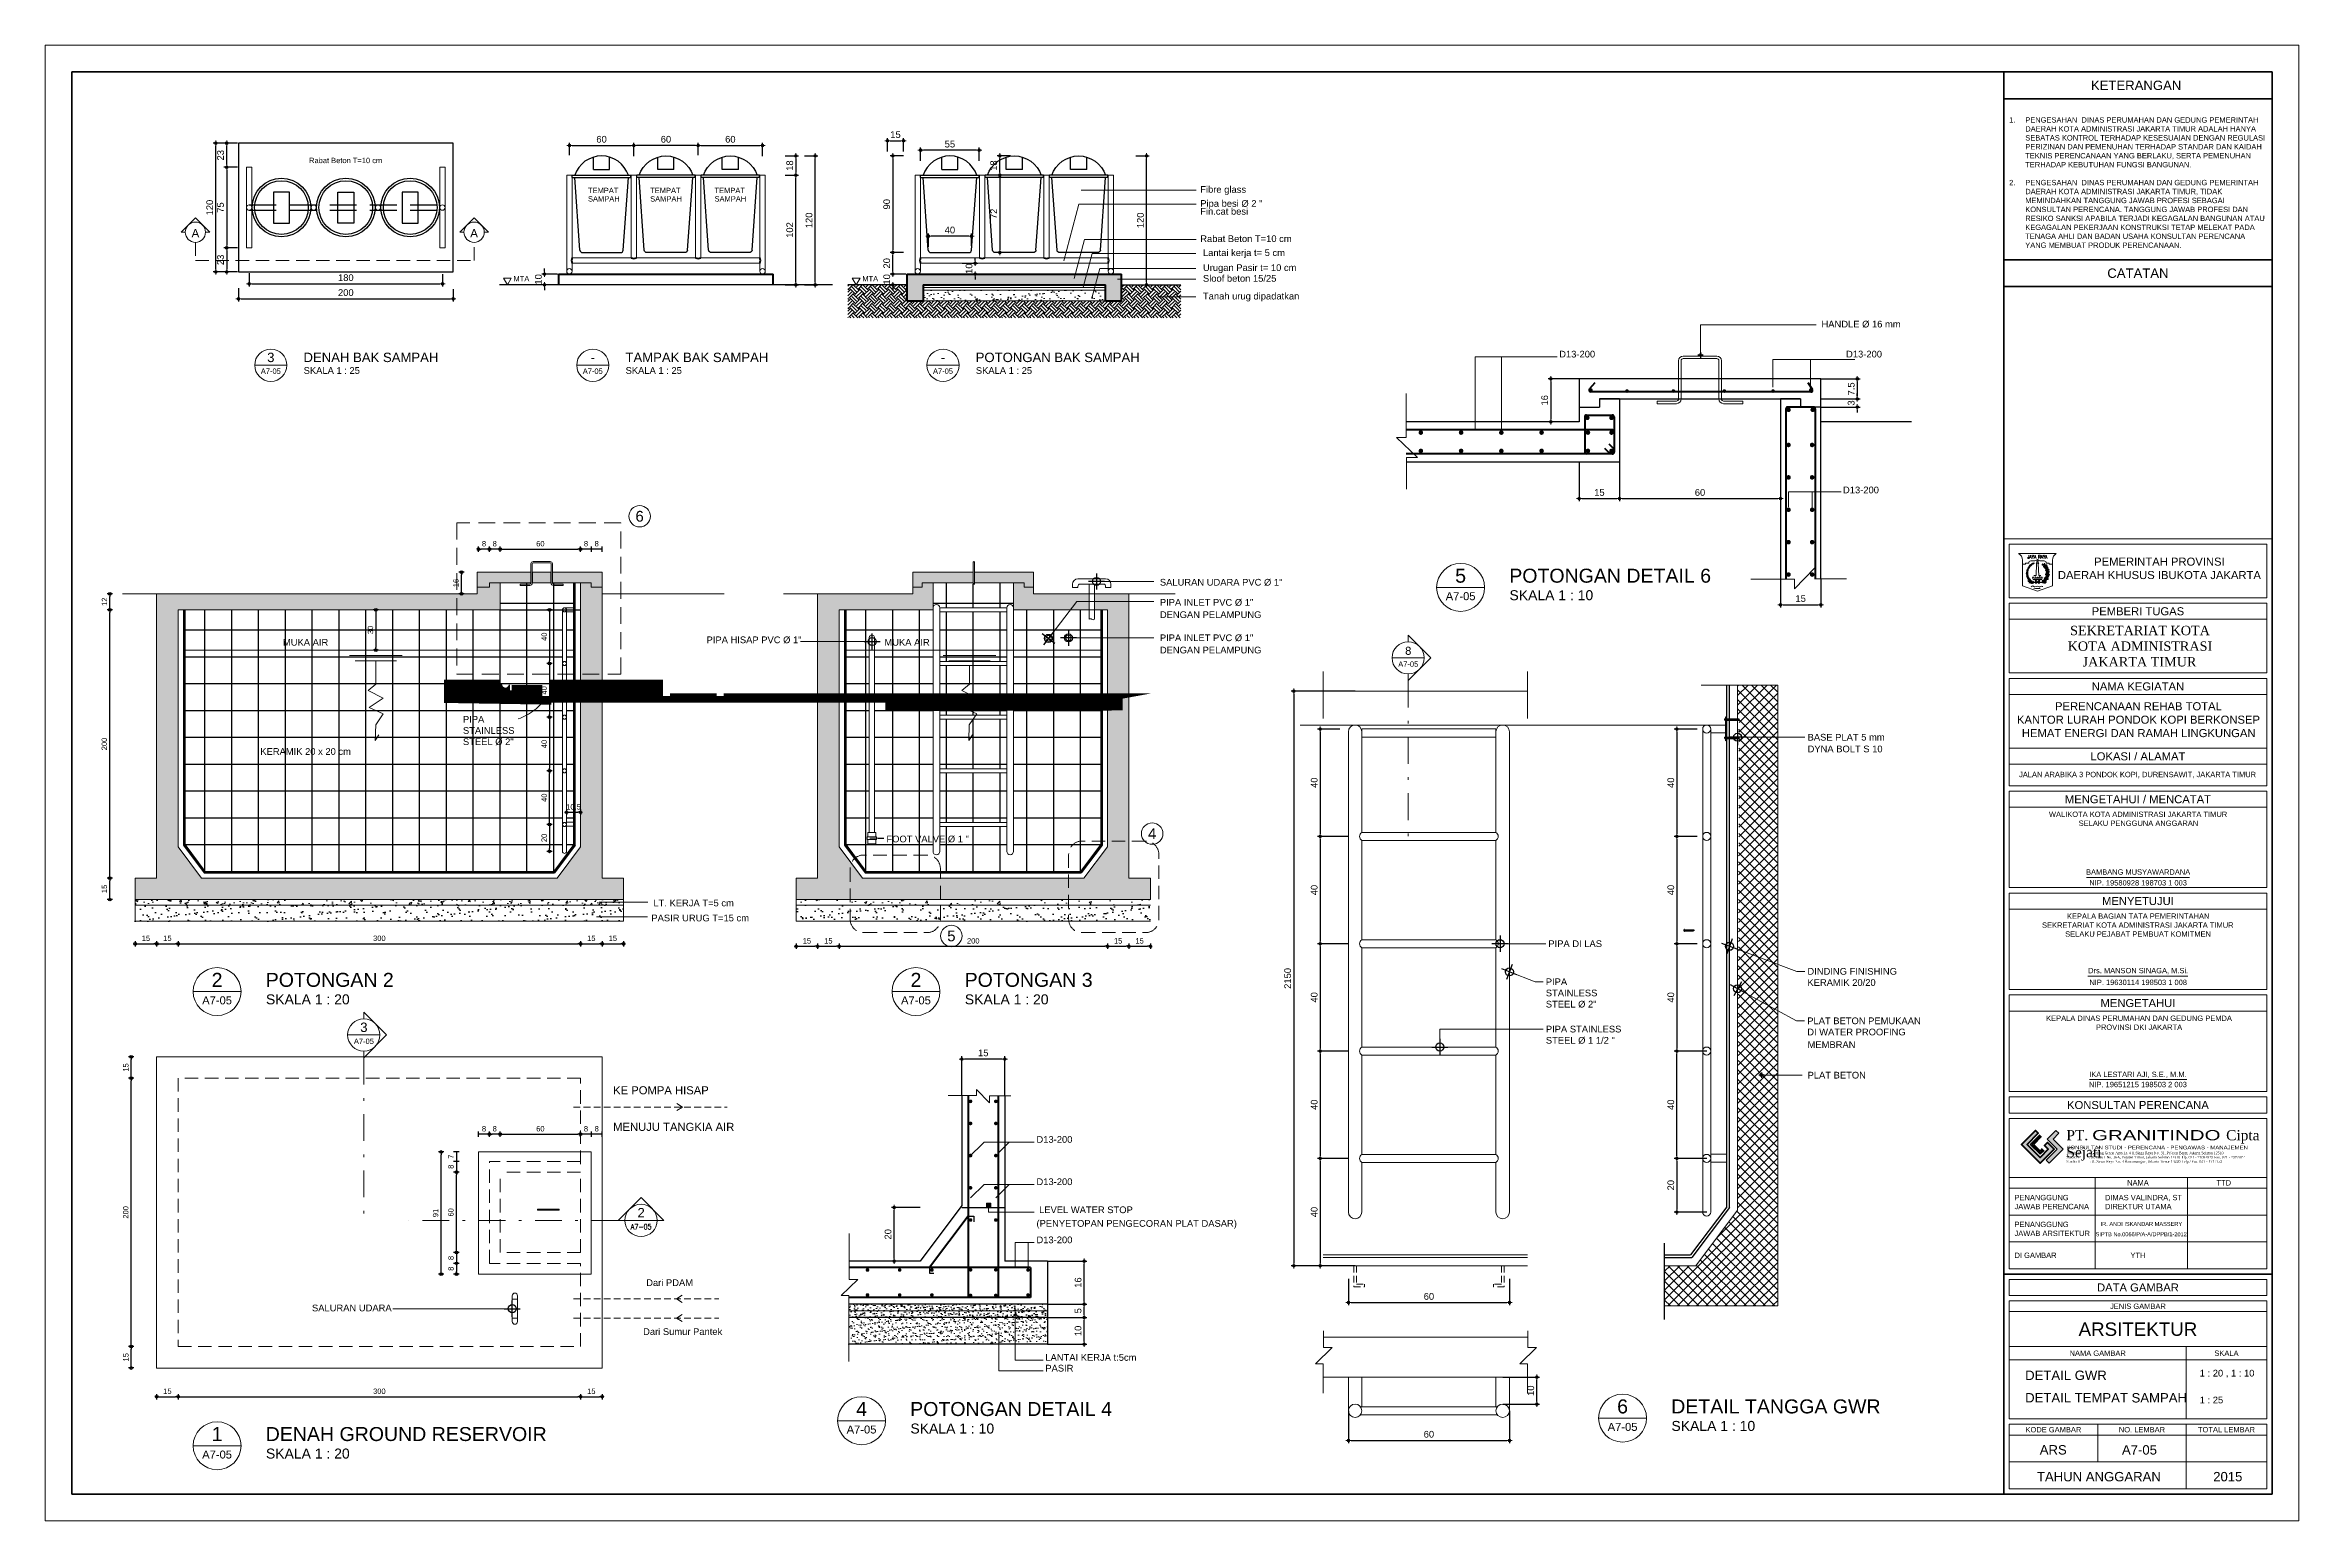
# Model space of a CAD drawing. Header units: millimetres. Extents: x -11 to 1625, y -267 to 180.
# Drawn here: x 827.2 to 911.2, y -102 to -47 of the extents above; entities that cross this region are included whole.
import ezdxf
from ezdxf.enums import TextEntityAlignment as Align

# ---------------------------------------------------------------- set-up
doc = ezdxf.new("R2010")
doc.units = ezdxf.units.MM
doc.linetypes.add('DASHDOT', pattern=[1, 0.5, -0.25, 0, -0.25])
doc.linetypes.add('HIDDEN', pattern=[0.375, 0.25, -0.125])
for name, color, linetype, lineweight in [('ars', 11, 'Continuous', 5), ('fin', 1, 'Continuous', 9), ('GRS KOP', 1, 'Continuous', 35), ('kaca', 121, 'Continuous', 0), ('keramik', 73, 'Continuous', 5), ('kol', 1, 'Continuous', 40), ('kop', 7, 'Continuous', 20), ('lan', 7, 'Continuous', 15), ('LEADER', 15, 'Continuous', 15), ('logo', 7, 'Continuous', 50), ('not', 7, 'Continuous', 20), ('plat', 3, 'Continuous', 25), ('tem', 5, 'Continuous', 20), ('TEXT', 7, 'Continuous', 9), ('u', 6, 'Continuous', 20)]:
    doc.layers.add(name, color=color, linetype=linetype, lineweight=lineweight)
for name, color, linetype in [('FRAME', 3, 'Continuous'), ('HID', 15, 'HIDDEN'), ('TUL1', 6, 'Continuous')]:
    doc.layers.add(name, color=color, linetype=linetype)
doc.styles.add('BARU', font='complex.shx')
doc.styles.add('S', font='SIMPLEX', dxfattribs={"width": 1.1})
doc.styles.get("Standard").update_dxf_attribs({"font": 'ARIALUNI.TTF'})
doc.linetypes.add('BATTING', pattern='A,0.0001,-0.1,[134,ltypeshp.shx,S=0.1,R=0,X=-0.1,Y=0],-0.2,[134,ltypeshp.shx,S=0.1,R=180,X=0.1,Y=0],-0.1', length=0.4001)
doc.dimstyles.new('ISO-25', dxfattribs={"dimtxt": 0.23, "dimasz": 0.07, "dimexe": 0.08, "dimexo": 0.05, "dimgap": 0.065, "dimtad": 1, "dimlfac": 100, "dimzin": 12, "dimdsep": 46, "dimtxsty": 'Standard', "dimblk": 'ORIGIN', "dimcen": 2.5, "dimdle": 1, "dimclrt": 256, "dimazin": 2, "dimtfac": 1, "dimtmove": 0, "dimatfit": 3, "dimldrblk": 'ORIGIN', "dimfxl": 0, "dimarcsym": 0})
doc.dimstyles.new('sk-100', dxfattribs={"dimtxt": 0.25, "dimasz": 0.1, "dimexe": 0.1, "dimexo": 0, "dimgap": 0.1, "dimtad": 1, "dimdec": 4, "dimlfac": 100, "dimzin": 12, "dimdsep": 46, "dimtxsty": 'Standard', "dimblk": 'BULAT', "dimcen": 0.1, "dimadec": 0, "dimazin": 3, "dimtfac": 1, "dimtdec": 4, "dimtofl": 0, "dimtmove": 0, "dimatfit": 3, "dimldrblk": 'BULAT', "dimfxl": 0, "dimtolj": 1, "dimtzin": 0, "dimarcsym": 0})
doc.dimstyles.new('SK-20', dxfattribs={"dimtxt": 0.25, "dimasz": 0.1, "dimexe": 0.1, "dimexo": 0, "dimgap": 0.1, "dimtad": 1, "dimdec": 0, "dimlfac": 20, "dimzin": 12, "dimdsep": 46, "dimtxsty": 'Standard', "dimblk": 'BULAT', "dimcen": 0.1, "dimdle": 0.1, "dimclrd": 256, "dimclre": 256, "dimclrt": 256, "dimadec": 0, "dimazin": 3, "dimtfac": 1, "dimtdec": 0, "dimtix": 1, "dimtofl": 0, "dimtmove": 0, "dimatfit": 3, "dimldrblk": 'BULAT', "dimfxl": 0, "dimtolj": 1, "dimtzin": 0, "dimlwd": -1, "dimlwe": -1, "dimarcsym": 0})
doc.dimstyles.new('SK-25', dxfattribs={"dimtxt": 0.25, "dimasz": 0.1, "dimexe": 0.1, "dimexo": 0, "dimgap": 0.1, "dimtad": 1, "dimdec": 0, "dimlfac": 25, "dimzin": 12, "dimdsep": 46, "dimtxsty": 'Standard', "dimblk": 'BULAT', "dimcen": 0.1, "dimclrd": 256, "dimadec": 0, "dimazin": 3, "dimtfac": 1, "dimtdec": 0, "dimtofl": 0, "dimtmove": 0, "dimatfit": 3, "dimldrblk": 'BULAT', "dimfxl": 0, "dimtolj": 1, "dimtzin": 0, "dimarcsym": 0})

msp = doc.modelspace()

# ---------------------------------------------------------------- texts
at = {"layer": 'not'}
msp.add_text('Rabat Beton T=10 cm', height=0.2, dxfattribs=at).set_placement((838.4162436, -51.2959895), align=Align.MIDDLE)
for s, height, p in [('TEMPAT', 0.2, (847.4483875, -52.518392)), ('SAMPAH', 0.2, (847.4483875, -52.8310624)), ('TEMPAT', 0.2, (849.7656329, -52.518392)), ('SAMPAH', 0.2, (849.7656329, -52.8310624)), ('TEMPAT', 0.2, (852.1643899, -52.518392)), ('SAMPAH', 0.2, (852.1643899, -52.8310624)), ('HANDLE %%C 16 mm', 0.25, (893.4207675, -57.5239441)), ('D13-200', 0.25, (883.6455189, -58.6420685)), ('D13-200', 0.25, (894.3361841, -58.6420685)), ('LT. KERJA T=5 cm', 0.25, (849.8862615, -79.0963264)), ('PASIR URUG T=15 cm', 0.25, (849.8109553, -79.6550615)), ('KE POMPA HISAP', 0.3, (848.3851201, -86.1015959)), ('MENUJU TANGKIA AIR', 0.3, (848.3851201, -87.4644055)), ('D13-200', 0.25, (864.1629741, -87.9078065)), ('D13-200', 0.25, (864.1629741, -89.48439)), (' LEVEL WATER STOP', 0.25, (864.1629741, -90.5301074)), ('(PENYETOPAN PENGECORAN PLAT DASAR)', 0.25, (864.1629741, -91.0385358)), ('D13-200', 0.25, (864.1629741, -91.6511554)), ('Dari PDAM', 0.25, (849.617883, -93.2461177)), ('SALURAN UDARA', 0.25, (837.1619305, -94.1886017)), ('Dari Sumur Pantek', 0.25, (849.5024491, -95.0697277)), ('LANTAI KERJA t:5cm', 0.25, (864.4934578, -96.0327957)), ('PASIR', 0.25, (864.4934578, -96.4327957))]:
    msp.add_text(s, height=height, dxfattribs=at).set_placement(p)
at = {"layer": 'not', "ltscale": 0.5}
for s, p in [('Fibre glass', (870.2666631, -52.5061068)), ('Pipa besi %%C 2 "', (870.2666631, -53.027881)), ('Fin.cat besi', (870.2666631, -53.3216408)), ('Rabat Beton T=10 cm', (870.2666631, -54.3412324)), ('Lantai kerja t= 5 cm', (870.367778, -54.8630065)), ('Urugan Pasir t= 10 cm', (870.367778, -55.419427)), ('Tanah urug dipadatkan', (870.367778, -56.4798855)), ('Sloof beton 15/25', (870.367778, -55.819427))]:
    msp.add_text(s, height=0.25, dxfattribs=at).set_placement(p)
at = {"layer": 'not', "color": 4}
msp.add_text('D13-200', height=0.25, dxfattribs=at).set_placement((894.2218751, -63.7035741))
at = {"layer": 'not', "lineweight": -3}
for s, p in [('MUKA AIR', (836.9242005, -69.2585808)), ('MUKA AIR', (859.3405014, -69.2585808)), ('KERAMIK 20 x 20 cm', (836.9242005, -73.3252815))]:
    msp.add_text(s, height=0.25, dxfattribs=at).set_placement(p, align=Align.MIDDLE)
at = {"layer": 'not', "char_height": 0.25, "attachment_point": 1}
for s, insert in [('\\P\\PSALURAN UDARA PVC %%C 1"', (868.7622969, -66.0598466)), ('\\P\\PPIPA INLET PVC %%C 1"', (868.7622969, -66.8108483)), ('\\P\\PDENGAN PELAMPUNG', (868.7622969, -67.2682536)), ('\\P\\PPIPA HISAP PVC %%C 1"', (851.8679932, -68.2063348)), ('\\P\\PPIPA INLET PVC %%C 1"', (868.7622969, -68.1301005)), ('\\P\\PDENGAN PELAMPUNG', (868.7622969, -68.5875058)), ('PIPA\\PSTAINLESS\\PSTEEL %%C 2"', (842.7876975, -72.0025008)), (' \\PFOOT VALVE %%C 1 "', (858.5714463, -76.0443468)), ('PIPA DI LAS', (883.2407947, -80.3640135)), ('PIPA\\PSTAINLESS\\PSTEEL %%C 2"', (883.1461125, -81.7829474)), ('PIPA STAINLESS \\PSTEEL %%C 1 1/2 "', (883.1479077, -83.546433))]:
    msp.add_mtext(s, dxfattribs=dict(at, insert=insert))
at = {"layer": 'not', "color": 0, "char_height": 0.25, "attachment_point": 1}
for s, insert in [('BASE PLAT 5 mm', (892.9020456, -72.6693478)), ('DYNA BOLT S 10', (892.9020456, -73.1051116)), ('DINDING FINISHING \\PKERAMIK 20/20', (892.896553, -81.3940708)), ('PLAT BETON PEMUKAAN\\PDI WATER PROOFING ', (892.8897522, -83.2378118)), ('MEMBRAN', (892.9020456, -84.1254586)), ('PLAT BETON', (892.9020456, -85.2629689))]:
    msp.add_mtext(s, dxfattribs=dict(at, insert=insert))
at = {"layer": 'TEXT', "char_height": 0.312}
for insert, attachment_point in [((832.672078, -53.8571343), 1), ((843.3477749, -53.8571343), 3)]:
    msp.add_mtext_dynamic_manual_height_columns('A', width=0.630134515, gutter_width=2, heights=[0], dxfattribs=dict(at, insert=insert, attachment_point=attachment_point))

# ---------------------------------------------------------------- blocks, each defined once
blk = doc.blocks.new('logo granitindo baru')
at = {"layer": 'logo'}
for points in [[(1.03, 1.463), (0.916, 1.574), (0.366, 1.024), (1.1, 0.289), (1.652, 0.843), (1.392, 1.098), (1.281, 0.987), (1.423, 0.84), (1.102, 0.519), (0.594, 1.025)], [(1.721, 1.576), (1.381, 1.236), (1.771, 0.842), (1.341, 0.407), (1.454, 0.294), (2.001, 0.844), (1.609, 1.237), (1.835, 1.464)]]:
    blk.add_hatch(color=8, dxfattribs=at).paths.add_polyline_path(points)
blk.add_lwpolyline([(1.03, 1.463), (0.916, 1.574), (0.366, 1.024), (1.1, 0.289), (1.652, 0.843), (1.392, 1.098), (1.281, 0.987), (1.423, 0.84), (1.102, 0.519), (0.594, 1.025), (1.03, 1.463), (0.916, 1.574)], dxfattribs=at)
at = {"layer": 'logo', "lineweight": 13}
for points in [[(1.089, 1.403), (0.713, 1.026), (1.101, 0.638), (1.258, 0.794)], [(1.112, 1.38), (0.759, 1.026), (1.101, 0.683), (1.235, 0.817)], [(1.134, 1.357), (0.803, 1.026), (1.101, 0.728), (1.213, 0.839)], [(1.157, 1.334), (0.85, 1.026), (1.101, 0.775), (1.189, 0.863)]]:
    blk.add_lwpolyline(points, dxfattribs=at)
at = {"layer": 'logo', "lineweight": 0}
blk.add_lwpolyline([(1.721, 1.576), (1.381, 1.236), (1.771, 0.842), (1.341, 0.407), (1.454, 0.294), (2.001, 0.844), (1.609, 1.237), (1.835, 1.464), (1.721, 1.576)], dxfattribs=at)
at = {"layer": 'logo', "insert": (2.134, 0.975), "char_height": 0.1, "attachment_point": 1}
blk.add_mtext_dynamic_manual_height_columns('{\\f@Arial Unicode MS|b0|i0|c0|p34;\\H1.4x;\\W1.2;KONSULTAN STUDI - PERENCANA - PENGAWAS - MANAJEMEN\\fTimes New Roman|b0|i0|c0|p18;\\P\\pt0.9;\\H0.71429x;\\W1;Domisili ^I: Gedung Graha Arsa Lt. 4 Jl.Siaga Raya No. 31, Pejaten Barat, Jakarta Selatan 12510\\PStudio I ^I: Jl. Batu I No. 36A, Pejaten Timur, Jakarta Selatan 12510 Tlp. 021 - 71082879 Fax. 021 - 7972072\\PStudio II          : Jl. Sawo Raya No. 4 Rawamangun, Jakarta Timur 13220 Telp / Fax. 021 - 4717152}', width=9.56937, gutter_width=0, heights=[1.67], dxfattribs=at)
at = {"layer": 'logo', "insert": (2.134, 1.589), "char_height": 0.4, "width": 7.66452, "attachment_point": 1}
blk.add_mtext('{\\fTimes New Roman|b0|i0|c0|p18;PT. \\fCityBlueprint|b0|i0|c2|p2;\\W1.5;GRANITINDO \\fTimes New Roman|b0|i0|c0|p18;\\W1;Cipta Sejati}', dxfattribs=at)
blk = doc.blocks.new('kop')
at = {"layer": 'ars'}
for p, q in [((74.521, 35.599), (74.496, 35.614)), ((74.534, 35.595), (74.538, 35.581)), ((74.578, 35.526), (74.553, 35.541)), ((74.578, 35.526), (74.581, 35.555)), ((74.6, 35.468), (74.612, 35.457)), ((74.614, 35.467), (74.614, 35.452)), ((74.634, 35.366), (74.615, 35.388)), ((74.631, 35.289), (74.635, 35.273)), ((74.634, 35.366), (74.643, 35.394)), ((74.642, 35.304), (74.637, 35.29)), ((74.472, 34.989), (74.502, 34.992)), ((74.537, 35.048), (74.537, 35.078)), ((74.552, 35.066), (74.578, 35.081)), ((74.621, 35.202), (74.607, 35.228)), ((74.621, 35.202), (74.64, 35.225))]:
    blk.add_line(p, q, dxfattribs=at)
for centre, radius, start, end in [((73.816, 35.253), 0.061, 2.2926, 66.75394), ((73.901, 35.312), 0.061, 182.2926, 246.75394), ((73.906, 35.362), 0.061, 172.39949, 236.86083), ((73.812, 35.319), 0.061, 352.39949, 56.86083), ((73.916, 35.414), 0.061, 164.61904, 229.08037), ((73.817, 35.384), 0.061, 344.61904, 49.08037), ((73.933, 35.316), 0.061, 120.67989, 185.14122), ((74.278, 35.315), 0.405, 114.0856, 237.63251), ((73.842, 35.364), 0.061, 300.67989, 5.14122), ((73.923, 35.456), 0.0488, 158.86486, 223.3262), ((73.936, 35.271), 0.061, 130.573, 195.03434), ((73.852, 35.424), 0.061, 292.89943, 357.36077), ((73.937, 35.365), 0.061, 112.89943, 177.36077), ((73.842, 35.44), 0.0488, 338.86486, 43.3262), ((73.837, 35.302), 0.061, 310.573, 15.03434), ((73.873, 35.469), 0.0488, 287.14526, 351.60659), ((73.935, 35.415), 0.0488, 107.14526, 171.60659), ((73.942, 35.493), 0.0488, 150.29963, 214.76097), ((73.859, 35.489), 0.0488, 330.29963, 34.76097), ((73.948, 35.451), 0.0488, 98.58003, 163.04136), ((73.894, 35.513), 0.0488, 278.58003, 343.04136), ((73.961, 35.528), 0.0488, 145.79893, 210.26027), ((73.879, 35.531), 0.0488, 325.79893, 30.26027), ((73.916, 35.552), 0.0488, 274.07933, 338.54067), ((73.965, 35.485), 0.0488, 94.07933, 158.54067), ((73.985, 35.56), 0.0488, 139.36791, 203.82924), ((73.904, 35.572), 0.0488, 319.36791, 23.82924), ((73.984, 35.517), 0.0488, 87.6483, 152.10964), ((73.943, 35.589), 0.0488, 267.6483, 332.10964), ((74.012, 35.589), 0.0488, 133.84164, 198.30297), ((73.932, 35.609), 0.0488, 313.84164, 18.30297), ((74.007, 35.547), 0.0488, 82.12203, 146.58337), ((73.973, 35.622), 0.0488, 262.12203, 326.58337), ((74.036, 35.612), 0.0439, 126.62395, 191.08528), ((73.967, 35.639), 0.0439, 306.62395, 11.08528), ((74.026, 35.575), 0.0439, 74.90434, 139.36568), ((74.005, 35.646), 0.0439, 254.90434, 319.36568), ((74, 35.656), 0.0352, 303.96096, 8.42229), ((74.054, 35.632), 0.0352, 123.96096, 188.42229), ((74.045, 35.603), 0.0352, 72.24135, 136.70269), ((74.03, 35.66), 0.0352, 252.24135, 316.70269), ((74.027, 35.676), 0.0352, 297.74061, 2.20194), ((74.078, 35.647), 0.0352, 117.74061, 182.20194), ((74.066, 35.619), 0.0352, 66.021, 130.48234), ((74.057, 35.677), 0.0352, 246.021, 310.48234), ((74.097, 35.661), 0.0281, 113.40069, 177.86202), ((74.058, 35.688), 0.0281, 293.40069, 357.86202), ((74.086, 35.64), 0.0281, 61.68108, 126.14242), ((74.082, 35.687), 0.0281, 241.68108, 306.14242), ((74.082, 35.701), 0.0281, 293.40069, 357.86202), ((74.121, 35.674), 0.0281, 113.40069, 177.86202), ((74.11, 35.653), 0.0281, 61.68108, 126.14242), ((74.106, 35.7), 0.0281, 241.68108, 306.14242), ((74.117, 35.713), 0.0281, 260.93685, 325.39819), ((74.136, 35.669), 0.0281, 80.93685, 145.39819), ((74.232, 35.315), 0.405, 302.36749, 44.48513), ((74.485, 35.674), 0.0613, 235.51536, 280.6207), ((74.445, 35.613), 0.0507, 1.42482, 71.62404), ((74.541, 35.601), 0.0613, 235.51536, 280.6207), ((74.589, 35.652), 0.0795, 151.18188, 225.99565), ((74.502, 35.54), 0.0507, 1.42482, 71.62404), ((74.526, 35.44), 0.0795, 20.9123, 95.72607), ((74.592, 35.547), 0.0795, 200.9123, 275.72607), ((74.464, 35.633), 0.0795, 331.18188, 45.99565), ((74.611, 35.596), 0.0507, 162.59462, 232.79384), ((74.623, 35.449), 0.0613, 217.22881, 262.33415), ((74.538, 35.6), 0.0613, 313.59796, 358.7033), ((74.663, 35.361), 0.0795, 171.16409, 245.97786), ((74.552, 35.301), 0.0795, 351.16409, 65.97786), ((74.566, 35.403), 0.0507, 343.13827, 53.33749), ((74.562, 35.252), 0.0507, 331.52956, 41.72878), ((74.684, 35.504), 0.0795, 133.19986, 208.01363), ((74.559, 35.525), 0.0795, 313.19986, 28.01363), ((74.682, 35.427), 0.0507, 150.06789, 220.26711), ((74.688, 35.241), 0.0507, 128.27812, 198.47734), ((74.721, 35.315), 0.0795, 113.30268, 188.11645), ((74.611, 35.377), 0.0795, 293.30268, 8.11645), ((74.611, 35.447), 0.0613, 301.07123, 346.17657), ((73.829, 35.191), 0.061, 12.66278, 77.12411), ((73.902, 35.264), 0.061, 192.66278, 257.12411), ((73.907, 35.225), 0.061, 200.21515, 264.67648), ((73.844, 35.143), 0.061, 20.21515, 84.67648), ((73.921, 35.183), 0.061, 206.16011, 270.62144), ((73.867, 35.095), 0.061, 26.16011, 90.62144), ((73.943, 35.23), 0.061, 140.94317, 205.40451), ((73.841, 35.243), 0.061, 320.94317, 25.40451), ((73.941, 35.145), 0.061, 208.50798, 272.96932), ((73.891, 35.055), 0.061, 28.50798, 92.96932), ((73.957, 35.19), 0.061, 140.94317, 205.40451), ((73.854, 35.203), 0.061, 320.94317, 25.40451), ((73.921, 35.015), 0.061, 40.03108, 104.49242), ((73.953, 35.113), 0.061, 220.03108, 284.49242), ((73.974, 35.153), 0.061, 146.90284, 211.36418), ((73.871, 35.155), 0.061, 326.90284, 31.36418), ((73.956, 34.978), 0.061, 49.20062, 113.66196), ((73.971, 35.08), 0.061, 229.20062, 293.66196), ((73.997, 35.115), 0.061, 146.69526, 211.1566), ((73.893, 35.117), 0.061, 326.69526, 31.1566), ((74.021, 35.084), 0.061, 144.86352, 209.32486), ((73.918, 35.089), 0.061, 324.86352, 29.32486), ((73.99, 34.949), 0.061, 44.42228, 108.88361), ((74.014, 35.049), 0.061, 224.42228, 288.88361), ((74.049, 35.054), 0.061, 144.49027, 208.9516), ((73.946, 35.059), 0.061, 324.49027, 28.9516), ((74.08, 35.031), 0.061, 156.18026, 220.64159), ((73.978, 35.016), 0.061, 336.18026, 40.64159), ((74.567, 35.052), 0.0795, 137.1076, 211.92137), ((74.441, 35.064), 0.0795, 317.1076, 31.92137), ((74.547, 34.969), 0.0507, 83.44322, 153.64244), ((74.537, 35.042), 0.0613, 234.44656, 279.55191), ((74.569, 34.993), 0.0612, 69.89618, 144.70994), ((74.541, 35.085), 0.0612, 249.89618, 324.70994), ((74.582, 35.119), 0.0613, 176.98724, 222.09259), ((74.509, 35.12), 0.0507, 302.89671, 13.09593), ((74.644, 35.186), 0.0795, 153.08913, 227.9029), ((74.627, 35.286), 0.0613, 205.62009, 250.72544), ((74.52, 35.163), 0.0795, 333.08913, 47.9029), ((74.629, 35.078), 0.0507, 106.58179, 176.78101), ((74.591, 35.141), 0.0613, 257.58513, 302.69047), ((74.602, 35.228), 0.0795, 271.02002, 345.83379), ((74.68, 35.129), 0.0795, 91.02002, 165.83379), ((74.63, 35.285), 0.0613, 279.28146, 324.3868)]:
    blk.add_arc(centre, radius, start, end, dxfattribs=at)
at = {"layer": 'ars', "color": 11}
for centre, radius, start, end in [((74.491, 34.995), 0.0613, 158.86957, 203.97492), ((74.422, 35.02), 0.0507, 284.77904, 354.97826), ((74.44, 34.986), 0.016, 270, 302.36749)]:
    blk.add_arc(centre, radius, start, end, dxfattribs=at)
at = {"layer": 'ars'}
for points, start_tangent, end_tangent in [([(74.461, 35.651), (74.466, 35.634), (74.45, 35.624), (74.429, 35.623), (74.426, 35.64), (74.439, 35.661), (74.444, 35.672), (74.461, 35.663), (74.461, 35.651)], (0.714442, -0.699695), (0.714442, -0.699695)), ([(74.518, 35.578), (74.523, 35.561), (74.507, 35.551), (74.486, 35.55), (74.483, 35.567), (74.496, 35.588), (74.501, 35.599), (74.518, 35.589), (74.518, 35.578)], (0.714442, -0.699695), (0.714442, -0.699695)), ([(74.594, 35.435), (74.593, 35.416), (74.574, 35.412), (74.555, 35.418), (74.556, 35.435), (74.576, 35.451), (74.584, 35.459), (74.597, 35.445), (74.594, 35.435)], (0.458819, -0.88853), (0.458819, -0.88853)), ([(74.596, 35.277), (74.591, 35.26), (74.572, 35.259), (74.554, 35.269), (74.559, 35.285), (74.581, 35.297), (74.591, 35.303), (74.601, 35.287), (74.596, 35.277)], (0.270637, -0.962681), (0.270637, -0.962681)), ([(74.571, 35.605), (74.582, 35.591), (74.6, 35.598), (74.612, 35.615), (74.601, 35.627), (74.576, 35.629), (74.564, 35.631), (74.562, 35.612), (74.571, 35.605)], (0.149901, -0.988701), (0.149901, -0.988701)), ([(74.644, 35.445), (74.652, 35.429), (74.671, 35.432), (74.687, 35.445), (74.678, 35.46), (74.654, 35.467), (74.643, 35.472), (74.637, 35.453), (74.644, 35.445)], (-0.068112, -0.997678), (-0.068112, -0.997678)), ([(74.66, 35.272), (74.661, 35.253), (74.68, 35.25), (74.699, 35.256), (74.697, 35.273), (74.677, 35.288), (74.669, 35.297), (74.656, 35.282), (74.66, 35.272)], (-0.433585, -0.901113), (-0.433585, -0.901113)), ([(74.463, 35.013), (74.447, 35.004), (74.433, 35.018), (74.428, 35.037), (74.443, 35.045), (74.467, 35.037), (74.479, 35.034), (74.474, 35.016), (74.463, 35.013)], (-0.515761, -0.856733), (-0.515761, -0.856733)), ([(74.551, 35.127), (74.539, 35.113), (74.521, 35.122), (74.51, 35.139), (74.522, 35.151), (74.547, 35.151), (74.559, 35.152), (74.56, 35.133), (74.551, 35.127)], (-0.223771, -0.974642), (-0.223771, -0.974642)), ([(74.549, 35.011), (74.537, 34.997), (74.548, 34.981), (74.566, 34.972), (74.576, 34.985), (74.573, 35.01), (74.573, 35.022), (74.554, 35.021), (74.549, 35.011)], (-0.942817, -0.33331), (-0.942817, -0.33331)), ([(74.614, 35.117), (74.608, 35.1), (74.624, 35.089), (74.645, 35.088), (74.649, 35.104), (74.636, 35.126), (74.631, 35.137), (74.614, 35.128), (74.614, 35.117)], (-0.735998, -0.676983), (-0.735998, -0.676983))]:
    blk.add_spline(points, degree=3, dxfattribs=dict(at, start_tangent=start_tangent, end_tangent=end_tangent))
for points in [[(74.445, 34.97), (74.47, 34.975), (74.522, 34.973), (74.56, 34.955)], [(74.445, 34.97), (74.468, 34.959), (74.518, 34.947), (74.56, 34.955)]]:
    blk.add_spline(points, degree=3, dxfattribs=at)
at = {"layer": 'GRS KOP'}
for p, q in [((73, 1), (73, 54)), ((83, 1), (83, 54)), ((73, 53), (83, 53)), ((73, 47), (83, 47)), ((73, 46), (83, 46)), ((73, 9.2), (83, 9.2))]:
    blk.add_line(p, q, dxfattribs=at)
blk.add_lwpolyline([(1, 54), (83, 54), (83, 1), (1, 1)], close=True, dxfattribs=at)
at = {"layer": 'kop', "color": 7}
for p, q in [((84, 55), (0, 55)), ((0, 55), (0, 0)), ((84, 55), (84, 0)), ((84, 55), (84, 0)), ((74.205, 35.69), (74.305, 35.69)), ((74.225, 35.67), (74.205, 35.23)), ((74.235, 35.698), (74.275, 35.698)), ((74.285, 35.67), (74.305, 35.23)), ((74.075, 35.17), (74.124, 35.17)), ((74.075, 35.17), (74.095, 35.09)), ((74.095, 35.09), (74.415, 35.09)), ((74.124, 35.23), (74.124, 35.228)), ((74.124, 35.23), (74.205, 35.23)), ((74.124, 35.228), (74.129, 35.228)), ((74.124, 35.17), (74.134, 35.13)), ((74.134, 35.13), (74.376, 35.13)), ((74.195, 35.15), (74.235, 35.15)), ((74.275, 35.15), (74.315, 35.15)), ((74.305, 35.23), (74.386, 35.23)), ((74.376, 35.13), (74.386, 35.17)), ((74.381, 35.228), (74.386, 35.228)), ((74.386, 35.23), (74.386, 35.228)), ((74.386, 35.17), (74.435, 35.17)), ((74.415, 35.09), (74.435, 35.17)), ((0, 0), (84, 0))]:
    blk.add_line(p, q, dxfattribs=at)
at = {"layer": 'kop'}
for p, q in [((83, 36.6), (73, 36.6)), ((73.2, 34.4), (73.2, 36.4)), ((82.8, 36.4), (73.2, 36.4)), ((82.8, 34.4), (82.8, 36.4)), ((82.8, 34.4), (73.2, 34.4)), ((73.2, 31.6), (73.2, 34.2)), ((82.8, 34.2), (73.2, 34.2)), ((82.8, 31.6), (82.8, 34.2)), ((82.8, 33.6), (73.2, 33.6)), ((82.8, 31.6), (73.2, 31.6)), ((73.2, 27.4), (73.2, 31.4)), ((82.8, 31.4), (73.2, 31.4)), ((82.8, 27.4), (82.8, 31.4)), ((82.8, 30.8), (73.2, 30.8)), ((82.8, 28.8), (73.2, 28.8)), ((82.8, 28.2), (73.2, 28.2)), ((82.8, 27.4), (73.2, 27.4)), ((73.2, 23.6), (73.2, 27.2)), ((82.8, 27.2), (73.2, 27.2)), ((82.8, 23.6), (82.8, 27.2)), ((82.8, 26.6), (73.2, 26.6)), ((82.8, 23.6), (73.2, 23.6)), ((76.089, 23.976), (79.928, 23.976)), ((73.2, 19.8), (73.2, 23.4)), ((82.8, 23.4), (73.2, 23.4)), ((82.8, 22.8), (73.2, 22.8)), ((82.8, 19.8), (82.8, 23.4)), ((76.127, 20.296), (79.863, 20.296)), ((82.8, 19.8), (73.2, 19.8)), ((73.2, 16), (73.2, 19.6)), ((82.8, 19.6), (73.2, 19.6)), ((82.8, 16), (82.8, 19.6)), ((82.8, 19), (73.2, 19)), ((82.8, 16), (73.2, 16)), ((73.2, 9.4), (73.2, 15)), ((82.8, 15), (73.2, 15)), ((82.8, 9.4), (82.8, 15)), ((82.8, 12.8), (73.2, 12.8)), ((76.4, 9.4), (76.4, 12.8)), ((79.842, 9.4), (79.842, 12.8)), ((82.8, 12.4), (73.2, 12.4)), ((73.2, 12.4), (73.2, 11.4)), ((82.8, 11.4), (73.2, 11.4)), ((82.8, 10.4), (73.2, 10.4)), ((82.8, 9.4), (73.2, 9.4)), ((73.2, 7.8), (82.8, 7.8)), ((73.2, 6.5), (82.8, 6.5)), ((73.2, 6), (82.8, 6)), ((79.8, 3.8), (79.8, 6.5)), ((76.5, 2.2), (76.5, 3.6)), ((79.8, 1.2), (79.8, 3.6)), ((73.2, 3.2), (82.8, 3.2)), ((73.2, 2.2), (82.8, 2.2))]:
    blk.add_line(p, q, dxfattribs=at)
at = {"layer": 'kop', "color": 5}
for p, q in [((74.955, 36.05), (73.555, 36.05)), ((73.695, 35.81), (73.695, 34.85)), ((73.695, 35.65), (73.815, 35.65)), ((73.815, 35.69), (73.815, 35.65)), ((73.815, 35.69), (73.935, 35.69)), ((73.935, 35.73), (73.935, 35.69)), ((74.575, 35.73), (74.575, 35.69)), ((74.695, 35.69), (74.575, 35.69)), ((74.695, 35.69), (74.695, 35.65)), ((74.815, 35.65), (74.695, 35.65)), ((74.815, 35.81), (74.815, 34.85)), ((73.695, 34.85), (74.255, 34.65)), ((74.225, 34.95), (74.171, 35.022)), ((74.255, 34.986), (74.203, 35.046)), ((74.225, 34.95), (74.21, 34.93)), ((74.255, 34.986), (74.307, 35.046)), ((74.255, 34.65), (74.815, 34.85)), ((74.285, 34.95), (74.339, 35.022)), ((74.285, 34.95), (74.3, 34.93))]:
    blk.add_line(p, q, dxfattribs=at)
at = {"layer": 'kop', "color": 7}
for points in [[(74.235, 35.698), (74.233, 35.701), (74.231, 35.704), (74.229, 35.707), (74.228, 35.71), (74.227, 35.713), (74.227, 35.715), (74.226, 35.718), (74.226, 35.72), (74.226, 35.723), (74.226, 35.725), (74.226, 35.728), (74.226, 35.731), (74.226, 35.733), (74.227, 35.736), (74.228, 35.738), (74.229, 35.741), (74.23, 35.743), (74.232, 35.746), (74.234, 35.749), (74.236, 35.753), (74.24, 35.758), (74.244, 35.763), (74.249, 35.77), (74.255, 35.778)], [(74.275, 35.698), (74.277, 35.701), (74.279, 35.704), (74.281, 35.707), (74.282, 35.71), (74.283, 35.713), (74.283, 35.715), (74.284, 35.718), (74.284, 35.72), (74.284, 35.723), (74.284, 35.725), (74.284, 35.728), (74.284, 35.731), (74.284, 35.733), (74.283, 35.736), (74.282, 35.738), (74.281, 35.741), (74.28, 35.743), (74.278, 35.746), (74.276, 35.749), (74.274, 35.753), (74.27, 35.758), (74.266, 35.763), (74.261, 35.77), (74.255, 35.778)]]:
    blk.add_lwpolyline(points, dxfattribs=at)
at = {"layer": 'kop', "color": 1}
blk.add_lwpolyline([(74.07, 34.97), (74.44, 34.97)], close=True, dxfattribs=at)
at = {"layer": 'kop', "color": 5}
for points in [[(74.21, 34.97), (74.18, 34.93)], [(74.3, 34.97), (74.33, 34.93)]]:
    blk.add_lwpolyline(points, dxfattribs=at)
at = {"layer": 'kop'}
blk.add_lwpolyline([(76.189, 16.449), (79.826, 16.449)], dxfattribs=at)
for points in [[(73.2, 15.2), (82.8, 15.2), (82.8, 15.8), (73.2, 15.8)], [(73.2, 8.4), (82.8, 8.4), (82.8, 9), (73.2, 9)], [(73.2, 3.8), (82.8, 3.8), (82.8, 8.2), (73.2, 8.2)], [(73.2, 1.2), (82.8, 1.2), (82.8, 3.6), (73.2, 3.6)]]:
    blk.add_lwpolyline(points, close=True, dxfattribs=at)
at = {"layer": 'kop', "color": 5}
for centre, radius, start, end in [((73.419, 35.81), 0.276, 0, 60.51287), ((73.975, 35.73), 0.04, 90, 180), ((74.535, 35.73), 0.04, 0, 90), ((75.091, 35.81), 0.276, 119.48713, 180), ((74.187, 35.034), 0.02, 36.8699, 216.8699), ((74.323, 35.034), 0.02, 323.1301, 143.1301)]:
    blk.add_arc(centre, radius, start, end, dxfattribs=at)
at = {"layer": 'kop', "color": 7}
for centre, radius, start, end in [((74.198, 35.663), 0.0283, 15, 75), ((74.312, 35.663), 0.0283, 105, 165), ((74.079, 35.119), 0.12, 15, 65.38943), ((74.255, 35.15), 0.02, 0, 180), ((74.431, 35.119), 0.12, 114.61057, 165)]:
    blk.add_arc(centre, radius, start, end, dxfattribs=at)
at = {"layer": 'kop', "color": 1}
blk.add_arc((74.07, 34.986), 0.016, 237.63251, 270, dxfattribs=at)
at = {"layer": 'kop', "color": 5}
for points in [[(74.255, 35.83), (74.232, 35.807), (74.2, 35.793), (74.12, 35.782), (74.046, 35.777), (73.975, 35.77)], [(74.255, 35.83), (74.278, 35.807), (74.31, 35.793), (74.39, 35.782), (74.464, 35.777), (74.535, 35.77)], [(74.023, 34.99), (74.006, 34.984), (73.974, 34.992), (73.925, 35.01), (73.891, 35.041)], [(74.038, 34.971), (74.016, 34.967), (73.997, 34.959), (73.964, 34.956), (73.932, 34.964)], [(74.082, 34.965), (74.066, 34.956), (74.034, 34.952), (74.006, 34.952), (73.992, 34.948)], [(74.015, 34.807), (74.089, 34.844), (74.162, 34.807), (74.249, 34.833), (74.326, 34.809), (74.4, 34.83), (74.45, 34.817)], [(74.125, 34.97), (74.104, 34.959), (74.093, 34.947), (74.051, 34.932), (74.033, 34.937)], [(74.113, 34.984), (74.085, 34.986), (74.071, 34.993), (74.051, 34.993)], [(74.125, 34.97), (74.112, 34.996), (74.085, 35.02), (74.081, 35.031)], [(74.12, 34.747), (74.16, 34.759), (74.204, 34.744), (74.255, 34.753), (74.3, 34.744), (74.332, 34.758), (74.357, 34.749)]]:
    blk.add_spline(points, degree=3, dxfattribs=at)
at = {"xscale": 0.9500000000000455, "yscale": 0.9500000000000455, "zscale": 0.9500000000000455}
blk.add_blockref('logo granitindo baru', (73.307, 13.056), dxfattribs=at)
at = {"layer": 'kop'}
for s, height, p in [('KETERANGAN ', 0.35, (78, 53.5)), ('CATATAN', 0.35, (78, 46.5)), ('DAERAH KHUSUS IBUKOTA JAKARTA', 0.29998, (78.8, 35.25)), ('PEMERINTAH PROVINSI', 0.29998, (78.8, 35.75)), ('PEMBERI TUGAS', 0.3, (78, 33.9)), ('NAMA KEGIATAN', 0.3, (78, 31.1)), ('LOKASI / ALAMAT', 0.3, (78, 28.5)), ('JALAN ARABIKA 3 PONDOK KOPI, DURENSAWIT, JAKARTA TIMUR', 0.2, (77.986, 27.8)), ('MENGETAHUI / MENCATAT', 0.3, (78, 26.9)), ('BAMBANG MUSYAWARDANA', 0.19926, (78.007, 24.183)), ('NIP. 19580928 198703 1 003', 0.19926, (78.007, 23.78)), ('MENYETUJUI', 0.3, (78, 23.1)), ('Drs. MANSON SINAGA, M.Si.', 0.19926, (78.009, 20.496)), ('NIP. 19630114 198503 1 008', 0.19926, (78.009, 20.071)), ('MENGETAHUI', 0.3, (78, 19.3)), ('NIP. 19651215 198503 2 003', 0.2, (77.999, 16.264)), ('IKA LESTARI AJI, S.E., M.M.', 0.2, (77.999, 16.625)), ('KONSULTAN PERENCANA', 0.3, (78, 15.5)), ('NAMA', 0.2, (78, 12.6)), ('TTD', 0.2, (81.2, 12.6)), ('DATA GAMBAR', 0.3, (78, 8.7)), ('JENIS GAMBAR', 0.2, (78, 8)), ('ARSITEKTUR', 0.5, (78, 7.146)), ('NAMA GAMBAR', 0.2, (76.5, 6.25)), ('SKALA', 0.2, (81.3, 6.25)), ('KODE GAMBAR', 0.2, (74.85, 3.4)), ('NO. LEMBAR', 0.2, (78.15, 3.4)), ('TOTAL LEMBAR', 0.2, (81.3, 3.4)), ('ARS', 0.35, (74.844, 2.65)), ('TAHUN ANGGARAN', 0.35, (76.545, 1.65)), ('2015', 0.35, (81.349, 1.65))]:
    blk.add_text(s, height=height, dxfattribs=at).set_placement(p, align=Align.MIDDLE)
at = {"layer": 'kop', "color": 5, "style": 'BARU', "width": 0.9}
blk.add_text('JAYA RAYA', height=0.12, dxfattribs=at).set_placement((74.255, 35.93), align=Align.MIDDLE)
at = {"layer": 'kop'}
blk.add_text('SIPTB No.0066/P/A-A/DPPB/1-2012', height=0.15, dxfattribs=at).set_placement((78.122, 10.609), align=Align.CENTER)
for s, insert, char_height, width, attachment_point in [('\\pi-0.6,l0.6,t0.6;1.^IPENGESAHAN  DINAS PERUMAHAN DAN GEDUNG PEMERINTAH DAERAH KOTA ADMINISTRASI JAKARTA TIMUR ADALAH HANYA SEBATAS KONTROL TERHADAP KESESUAIAN DENGAN REGULASI PERIZINAN DAN PEMENUHAN TERHADAP STANDAR DAN KAIDAH TEKNIS PERENCANAAN YANG BERLAKU, SERTA PEMENUHAN TERHADAP KEBUTUHAN FUNGSI BANGUNAN.\\P\\P2.^IPENGESAHAN  DINAS PERUMAHAN DAN GEDUNG PEMERINTAH DAERAH KOTA ADMINISTRASI JAKARTA TIMUR, TIDAK MEMINDAHKAN TANGGUNG JAWAB PROFESI SEBAGAI KONSULTAN PERENCANA. TANGGUNG JAWAB PROFESI DAN RESIKO SANKSI APABILA TERJADI KEGAGALAN BANGUNAN ATAU KEGAGALAN PEKERJAAN KONSTRUKSI TETAP MELEKAT PADA TENAGA AHLI DAN BADAN USAHA KONSULTAN PERENCANA YANG MEMBUAT PRODUK PERENCANAAN.', (73.2, 49.875), 0.2, 9.6, 4), ('PENANGGUNG\\PJAWAB PERENCANA', (73.4, 12.15), 0.2, 8.33062, 1), ('DIMAS VALINDRA, ST\\PDIREKTUR UTAMA', (76.77, 12.15), 0.2, 8.16499, 1), ('PENANGGUNG\\PJAWAB ARSITEKTUR', (73.4, 11.15), 0.2, 8.79211, 1), ('IR. ANDI ISKANDAR MASSERY', (76.609, 11.143), 0.15, 4.04264, 1), ('DI GAMBAR', (73.4, 10), 0.2, 7.59768, 1)]:
    blk.add_mtext(s, dxfattribs=dict(at, insert=insert, char_height=char_height, width=width, attachment_point=attachment_point))
at = {"layer": 'kop', "attachment_point": 1, "style": 'BARU'}
for s, width, insert, char_height in [('\\pi1.4375;{\\fRomantic|b0|i0|c2|p2;SEKRETARIAT KOTA\\P\\pi1.3461;KOTA ADMINISTRASI\\P\\pi1.9027;JAKARTA TIMUR}', 7.94943, (74.033, 33.359), 0.35), ('\\pi0.65609;{\\fArial|b0|i0|c0|p34;WALIKOTA KOTA ADMINISTRASI JAKARTA TIMUR\\P\\pi1.7645;SELAKU PENGGUNA ANGGARAN}', 7.94943, (74.027, 26.434), 0.2), ('\\pi1.5072;{\\fArial|b0|i0|c0|p34;KEPALA BAGIAN TATA PEMERINTAHAN\\P\\pi0.57794;SEKRETARIAT KOTA ADMINISTRASI JAKARTA TIMUR\\P\\pi1.4412;SELAKU PEJABAT PEMBUAT KOMITMEN}', 8.28085, (73.847, 22.638), 0.2), ('\\pi1.1521;{\\fArial|b0|i0|c0|p34;KEPALA DINAS PERUMAHAN DAN GEDUNG PEMDA\\P\\pi3.0079;PROVINSI DKI JAKARTA}', 9.20836, (73.427, 18.833), 0.2)]:
    blk.add_mtext_dynamic_manual_height_columns(s, width=width, gutter_width=1.5, heights=[0], dxfattribs=dict(at, insert=insert, char_height=char_height))
at = {"layer": 'kop', "insert": (73.464, 30.51), "char_height": 0.3, "attachment_point": 1}
blk.add_mtext_dynamic_manual_height_columns('\\pi1.446;PERENCANAAN REHAB TOTAL \\P\\pi0.026798;KANTOR LURAH PONDOK KOPI BERKONSEP \\P\\pi0.21087;HEMAT ENERGI DAN RAMAH LINGKUNGAN', width=9.06362, gutter_width=1.5, heights=[0], dxfattribs=at)
at = {"layer": 'kop', "style": 'BARU', "flags": 4}
for p, height in [((73.8, 5.4), 0.35), ((73.8, 4.9), 0.35), ((80.303, 5.382), 0.25), ((73.8, 4.4), 0.35), ((80.303, 4.882), 0.25), ((80.303, 4.382), 0.25)]:
    blk.add_attdef('-', p, '', height=height, dxfattribs=at)
at = {"layer": 'kop', "flags": 4}
for tag, p in [('AR-00', (78.057, 2.648)), ('00', (81.238, 2.647))]:
    blk.add_attdef(tag, text='', height=0.35, dxfattribs=at).set_placement(p, align=Align.MIDDLE)
blk = doc.blocks.new('Npa')
for p, q in [((-0.849, 0), (0, 0.849)), ((0.849, 0), (0, 0.849)), ((0.849, 0), (-0.849, 0))]:
    blk.add_line(p, q)
blk.add_circle((0, 0), 0.6)
at = {"color": 5, "style": 'S', "width": 0.75, "flags": 4}
blk.add_attdef('NO', text='', height=0.3, dxfattribs=at).set_placement((0.005, 0.113), align=Align.CENTER)
at = {"style": 'S', "width": 0.75, "flags": 4}
blk.add_attdef('NOLBR', text='', height=0.2, dxfattribs=at).set_placement((0.005, -0.334), align=Align.CENTER)
blk = doc.blocks.new('_Origin')
at = {"color": 0, "linetype": 'ByBlock', "lineweight": -2}
blk.add_line((0, 0), (-1, 0), dxfattribs=at)
blk.add_circle((0, 0), 0.5, dxfattribs=at)
blk = doc.blocks.new('*D440')
at = {"layer": 'Defpoints', "color": 0}
for p in [(832.173, -96.639), (847.173, -96.639), (847.173, -97.371)]:
    blk.add_point(p, dxfattribs=at)
at = {"layer": 'u', "color": 0, "lineweight": -2}
for p, q in [((832.173, -97.271), (832.173, -97.471)), ((847.173, -97.271), (847.173, -97.471))]:
    blk.add_line(p, q, dxfattribs=at)
at = {"layer": 'u', "color": 0, "lineweight": -3}
blk.add_line((832.273, -97.371), (847.073, -97.371), dxfattribs=at)
at = {"layer": 'u', "color": 0, "lineweight": -3, "xscale": 0.1, "yscale": 0.1, "zscale": 0.1, "rotation": 180}
blk.add_blockref('_Origin', (832.173, -97.371), dxfattribs=at)
at = {"layer": 'u', "color": 0, "lineweight": -3, "xscale": 0.1, "yscale": 0.1, "zscale": 0.1}
blk.add_blockref('_Origin', (847.173, -97.371), dxfattribs=at)
at = {"layer": 'u', "lineweight": 9, "insert": (839.673, -97.169), "char_height": 0.2, "attachment_point": 5}
blk.add_mtext('300', dxfattribs=at)
blk = doc.blocks.new('*D441')
at = {"layer": 'Defpoints', "color": 0}
for p in [(831.373, -96.639), (832.173, -96.639), (832.173, -97.371)]:
    blk.add_point(p, dxfattribs=at)
at = {"layer": 'u', "color": 0, "lineweight": -2}
for p, q in [((831.373, -97.271), (831.373, -97.471)), ((832.173, -97.271), (832.173, -97.471))]:
    blk.add_line(p, q, dxfattribs=at)
at = {"layer": 'u', "color": 0, "lineweight": -3}
blk.add_line((831.473, -97.371), (832.073, -97.371), dxfattribs=at)
at = {"layer": 'u', "color": 0, "lineweight": -3, "xscale": 0.1, "yscale": 0.1, "zscale": 0.1, "rotation": 180}
blk.add_blockref('_Origin', (831.373, -97.371), dxfattribs=at)
at = {"layer": 'u', "color": 0, "lineweight": -3, "xscale": 0.1, "yscale": 0.1, "zscale": 0.1}
blk.add_blockref('_Origin', (832.173, -97.371), dxfattribs=at)
at = {"layer": 'u', "lineweight": 9, "insert": (831.773, -97.169), "char_height": 0.2, "attachment_point": 5}
blk.add_mtext('15', dxfattribs=at)
blk = doc.blocks.new('*D442')
at = {"layer": 'Defpoints', "color": 0}
for p in [(847.173, -96.639), (847.973, -96.639), (847.973, -97.371)]:
    blk.add_point(p, dxfattribs=at)
at = {"layer": 'u', "color": 0, "lineweight": -2}
for p, q in [((847.173, -97.271), (847.173, -97.471)), ((847.973, -97.271), (847.973, -97.471))]:
    blk.add_line(p, q, dxfattribs=at)
at = {"layer": 'u', "color": 0, "lineweight": -3}
blk.add_line((847.273, -97.371), (847.873, -97.371), dxfattribs=at)
at = {"layer": 'u', "color": 0, "lineweight": -3, "xscale": 0.1, "yscale": 0.1, "zscale": 0.1, "rotation": 180}
blk.add_blockref('_Origin', (847.173, -97.371), dxfattribs=at)
at = {"layer": 'u', "color": 0, "lineweight": -3, "xscale": 0.1, "yscale": 0.1, "zscale": 0.1}
blk.add_blockref('_Origin', (847.973, -97.371), dxfattribs=at)
at = {"layer": 'u', "lineweight": 9, "insert": (847.573, -97.169), "char_height": 0.2, "attachment_point": 5}
blk.add_mtext('15', dxfattribs=at)
blk = doc.blocks.new('*D443')
at = {"layer": 'Defpoints', "color": 0}
for p in [(830.428, -95.501), (831.097, -95.501), (831.097, -96.301)]:
    blk.add_point(p, dxfattribs=at)
at = {"layer": 'u', "color": 0, "lineweight": -2}
for p, q in [((830.528, -95.501), (830.328, -95.501)), ((830.528, -96.301), (830.328, -96.301))]:
    blk.add_line(p, q, dxfattribs=at)
at = {"layer": 'u', "color": 0, "lineweight": -3}
blk.add_line((830.428, -96.201), (830.428, -95.601), dxfattribs=at)
at = {"layer": 'u', "color": 0, "lineweight": -3, "xscale": 0.1, "yscale": 0.1, "zscale": 0.1}
for p, rotation in [((830.428, -95.501), 90), ((830.428, -96.301), 270)]:
    blk.add_blockref('_Origin', p, dxfattribs=dict(at, rotation=rotation))
at = {"layer": 'u', "lineweight": 9, "insert": (830.225, -95.901), "char_height": 0.2, "attachment_point": 5, "rotation": 90}
blk.add_mtext('15', dxfattribs=at)
blk = doc.blocks.new('*D444')
at = {"layer": 'Defpoints', "color": 0}
for p in [(830.423, -85.501), (831.097, -85.501), (831.097, -95.501)]:
    blk.add_point(p, dxfattribs=at)
at = {"layer": 'u', "color": 0, "lineweight": -2}
for p, q in [((830.523, -85.501), (830.323, -85.501)), ((830.523, -95.501), (830.323, -95.501))]:
    blk.add_line(p, q, dxfattribs=at)
at = {"layer": 'u', "color": 0, "lineweight": -3}
blk.add_line((830.423, -95.401), (830.423, -85.601), dxfattribs=at)
at = {"layer": 'u', "color": 0, "lineweight": -3, "xscale": 0.1, "yscale": 0.1, "zscale": 0.1}
for p, rotation in [((830.423, -85.501), 90), ((830.423, -95.501), 270)]:
    blk.add_blockref('_Origin', p, dxfattribs=dict(at, rotation=rotation))
at = {"layer": 'u', "lineweight": 9, "insert": (830.221, -90.501), "char_height": 0.2, "attachment_point": 5, "rotation": 90}
blk.add_mtext('200', dxfattribs=at)
blk = doc.blocks.new('*D445')
at = {"layer": 'Defpoints', "color": 0}
for p in [(830.428, -84.701), (831.097, -84.701), (831.097, -85.501)]:
    blk.add_point(p, dxfattribs=at)
at = {"layer": 'u', "color": 0, "lineweight": -2}
for p, q in [((830.528, -84.701), (830.328, -84.701)), ((830.528, -85.501), (830.328, -85.501))]:
    blk.add_line(p, q, dxfattribs=at)
at = {"layer": 'u', "color": 0, "lineweight": -3}
blk.add_line((830.428, -85.401), (830.428, -84.801), dxfattribs=at)
at = {"layer": 'u', "color": 0, "lineweight": -3, "xscale": 0.1, "yscale": 0.1, "zscale": 0.1}
for p, rotation in [((830.428, -84.701), 90), ((830.428, -85.501), 270)]:
    blk.add_blockref('_Origin', p, dxfattribs=dict(at, rotation=rotation))
at = {"layer": 'u', "lineweight": 9, "insert": (830.225, -85.101), "char_height": 0.2, "attachment_point": 5, "rotation": 90}
blk.add_mtext('15', dxfattribs=at)
blk = doc.blocks.new('*D446')
at = {"layer": 'Defpoints', "color": 0}
for p in [(844.173, -87.968), (847.173, -87.589), (847.173, -87.968)]:
    blk.add_point(p, dxfattribs=at)
at = {"layer": 'u', "color": 0, "lineweight": -2}
for p, q in [((844.173, -87.689), (844.173, -87.489)), ((847.173, -87.689), (847.173, -87.489))]:
    blk.add_line(p, q, dxfattribs=at)
at = {"layer": 'u', "color": 0, "lineweight": -3}
blk.add_line((844.273, -87.589), (847.073, -87.589), dxfattribs=at)
at = {"layer": 'u', "color": 0, "lineweight": -3, "xscale": 0.1, "yscale": 0.1, "zscale": 0.1, "rotation": 180}
blk.add_blockref('_Origin', (844.173, -87.589), dxfattribs=at)
at = {"layer": 'u', "color": 0, "lineweight": -3, "xscale": 0.1, "yscale": 0.1, "zscale": 0.1}
blk.add_blockref('_Origin', (847.173, -87.589), dxfattribs=at)
at = {"layer": 'u', "lineweight": 9, "insert": (845.673, -87.387), "char_height": 0.2, "attachment_point": 5}
blk.add_mtext('60', dxfattribs=at)
blk = doc.blocks.new('*D447')
at = {"layer": 'Defpoints', "color": 0}
for p in [(843.773, -87.589), (843.773, -87.968), (844.173, -87.968)]:
    blk.add_point(p, dxfattribs=at)
at = {"layer": 'u', "color": 0, "lineweight": -2}
for p, q in [((843.773, -87.689), (843.773, -87.489)), ((844.173, -87.689), (844.173, -87.489))]:
    blk.add_line(p, q, dxfattribs=at)
at = {"layer": 'u', "color": 0, "lineweight": -3}
blk.add_line((844.073, -87.589), (843.873, -87.589), dxfattribs=at)
at = {"layer": 'u', "color": 0, "lineweight": -3, "xscale": 0.1, "yscale": 0.1, "zscale": 0.1, "rotation": 180}
blk.add_blockref('_Origin', (843.773, -87.589), dxfattribs=at)
at = {"layer": 'u', "color": 0, "lineweight": -3, "xscale": 0.1, "yscale": 0.1, "zscale": 0.1}
blk.add_blockref('_Origin', (844.173, -87.589), dxfattribs=at)
at = {"layer": 'u', "lineweight": 9, "insert": (843.973, -87.387), "char_height": 0.2, "attachment_point": 5}
blk.add_mtext('8', dxfattribs=at)
blk = doc.blocks.new('*D448')
at = {"layer": 'Defpoints', "color": 0}
for p in [(843.373, -87.589), (843.373, -87.968), (843.773, -87.968)]:
    blk.add_point(p, dxfattribs=at)
at = {"layer": 'u', "color": 0, "lineweight": -2}
for p, q in [((843.373, -87.689), (843.373, -87.489)), ((843.773, -87.689), (843.773, -87.489))]:
    blk.add_line(p, q, dxfattribs=at)
at = {"layer": 'u', "color": 0, "lineweight": -3}
blk.add_line((843.773, -87.589), (843.373, -87.589), dxfattribs=at)
at = {"layer": 'u', "lineweight": 9, "insert": (843.573, -87.387), "char_height": 0.2, "attachment_point": 5}
blk.add_mtext('8', dxfattribs=at)
blk = doc.blocks.new('*D449')
at = {"layer": 'Defpoints', "color": 0}
for p in [(847.173, -87.589), (847.173, -87.968), (847.573, -87.968)]:
    blk.add_point(p, dxfattribs=at)
at = {"layer": 'u', "color": 0, "lineweight": -2}
for p, q in [((847.173, -87.689), (847.173, -87.489)), ((847.573, -87.689), (847.573, -87.489))]:
    blk.add_line(p, q, dxfattribs=at)
at = {"layer": 'u', "color": 0, "lineweight": -3}
blk.add_line((847.573, -87.589), (847.173, -87.589), dxfattribs=at)
at = {"layer": 'u', "lineweight": 9, "insert": (847.373, -87.387), "char_height": 0.2, "attachment_point": 5}
blk.add_mtext('8', dxfattribs=at)
blk = doc.blocks.new('*D450')
at = {"layer": 'Defpoints', "color": 0}
for p in [(847.573, -87.589), (847.573, -87.968), (847.973, -87.968)]:
    blk.add_point(p, dxfattribs=at)
at = {"layer": 'u', "color": 0, "lineweight": -2}
for p, q in [((847.573, -87.689), (847.573, -87.489)), ((847.973, -87.689), (847.973, -87.489))]:
    blk.add_line(p, q, dxfattribs=at)
at = {"layer": 'u', "color": 0, "lineweight": -3}
blk.add_line((847.973, -87.589), (847.573, -87.589), dxfattribs=at)
at = {"layer": 'u', "lineweight": 9, "insert": (847.773, -87.387), "char_height": 0.2, "attachment_point": 5}
blk.add_mtext('8', dxfattribs=at)
blk = doc.blocks.new('*D451')
at = {"layer": 'Defpoints', "color": 0}
for p in [(842.542, -89.001), (842.92, -89.001), (842.92, -92.001)]:
    blk.add_point(p, dxfattribs=at)
at = {"layer": 'u', "color": 0, "lineweight": -2}
for p, q in [((842.642, -89.001), (842.442, -89.001)), ((842.642, -92.001), (842.442, -92.001))]:
    blk.add_line(p, q, dxfattribs=at)
at = {"layer": 'u', "color": 0, "lineweight": -3}
blk.add_line((842.542, -91.901), (842.542, -89.101), dxfattribs=at)
at = {"layer": 'u', "color": 0, "lineweight": -3, "xscale": 0.1, "yscale": 0.1, "zscale": 0.1}
for p, rotation in [((842.542, -89.001), 90), ((842.542, -92.001), 270)]:
    blk.add_blockref('_Origin', p, dxfattribs=dict(at, rotation=rotation))
at = {"layer": 'u', "lineweight": 9, "insert": (842.34, -90.501), "char_height": 0.2, "attachment_point": 5, "rotation": 90}
blk.add_mtext('60', dxfattribs=at)
blk = doc.blocks.new('*D452')
at = {"layer": 'Defpoints', "color": 0}
for p in [(842.92, -92.001), (842.542, -92.401), (842.92, -92.401)]:
    blk.add_point(p, dxfattribs=at)
at = {"layer": 'u', "color": 0, "lineweight": -2}
for p, q in [((842.642, -92.001), (842.442, -92.001)), ((842.642, -92.401), (842.442, -92.401))]:
    blk.add_line(p, q, dxfattribs=at)
at = {"layer": 'u', "color": 0, "lineweight": -3}
blk.add_line((842.542, -92.001), (842.542, -92.401), dxfattribs=at)
at = {"layer": 'u', "lineweight": 9, "insert": (842.34, -92.201), "char_height": 0.2, "attachment_point": 5, "rotation": 90}
blk.add_mtext('8', dxfattribs=at)
blk = doc.blocks.new('*D453')
at = {"layer": 'Defpoints', "color": 0}
for p in [(842.542, -92.801), (842.92, -92.401), (842.92, -92.801)]:
    blk.add_point(p, dxfattribs=at)
at = {"layer": 'u', "color": 0, "lineweight": -2}
for p, q in [((842.642, -92.401), (842.442, -92.401)), ((842.642, -92.801), (842.442, -92.801))]:
    blk.add_line(p, q, dxfattribs=at)
at = {"layer": 'u', "color": 0, "lineweight": -3}
blk.add_line((842.542, -92.501), (842.542, -92.701), dxfattribs=at)
at = {"layer": 'u', "color": 0, "lineweight": -3, "xscale": 0.1, "yscale": 0.1, "zscale": 0.1}
for p, rotation in [((842.542, -92.401), 90), ((842.542, -92.801), 270)]:
    blk.add_blockref('_Origin', p, dxfattribs=dict(at, rotation=rotation))
at = {"layer": 'u', "lineweight": 9, "insert": (842.34, -92.601), "char_height": 0.2, "attachment_point": 5, "rotation": 90}
blk.add_mtext('8', dxfattribs=at)
blk = doc.blocks.new('*D454')
at = {"layer": 'Defpoints', "color": 0}
for p in [(842.542, -89.001), (842.92, -88.601), (842.92, -89.001)]:
    blk.add_point(p, dxfattribs=at)
at = {"layer": 'u', "color": 0, "lineweight": -2}
for p, q in [((842.642, -88.601), (842.442, -88.601)), ((842.642, -89.001), (842.442, -89.001))]:
    blk.add_line(p, q, dxfattribs=at)
at = {"layer": 'u', "color": 0, "lineweight": -3}
blk.add_line((842.542, -88.601), (842.542, -89.001), dxfattribs=at)
at = {"layer": 'u', "lineweight": 9, "insert": (842.34, -88.801), "char_height": 0.2, "attachment_point": 5, "rotation": 90}
blk.add_mtext('8', dxfattribs=at)
blk = doc.blocks.new('*D455')
at = {"layer": 'Defpoints', "color": 0}
for p in [(842.542, -88.601), (842.92, -88.251), (842.92, -88.601)]:
    blk.add_point(p, dxfattribs=at)
at = {"layer": 'u', "color": 0, "lineweight": -2}
for p, q in [((842.642, -88.251), (842.442, -88.251)), ((842.642, -88.601), (842.442, -88.601))]:
    blk.add_line(p, q, dxfattribs=at)
at = {"layer": 'u', "color": 0, "lineweight": -3}
blk.add_line((842.542, -88.251), (842.542, -88.601), dxfattribs=at)
at = {"layer": 'u', "lineweight": 9, "insert": (842.342, -88.426), "char_height": 0.2, "attachment_point": 5, "rotation": 90}
blk.add_mtext('7', dxfattribs=at)
blk = doc.blocks.new('*D372')
at = {"layer": 'Defpoints', "color": 0}
for p in [(829.628, -78.047), (830.297, -78.047), (830.297, -78.847)]:
    blk.add_point(p, dxfattribs=at)
at = {"layer": 'u', "color": 0, "lineweight": -2}
for p, q in [((829.728, -78.047), (829.528, -78.047)), ((829.728, -78.847), (829.528, -78.847))]:
    blk.add_line(p, q, dxfattribs=at)
at = {"layer": 'u', "color": 0, "lineweight": -3}
blk.add_line((829.628, -78.747), (829.628, -78.147), dxfattribs=at)
at = {"layer": 'u', "color": 0, "lineweight": -3, "xscale": 0.1, "yscale": 0.1, "zscale": 0.1}
for p, rotation in [((829.628, -78.047), 90), ((829.628, -78.847), 270)]:
    blk.add_blockref('_Origin', p, dxfattribs=dict(at, rotation=rotation))
at = {"layer": 'u', "lineweight": 9, "insert": (829.425, -78.447), "char_height": 0.2, "attachment_point": 5, "rotation": 90}
blk.add_mtext('15', dxfattribs=at)
blk = doc.blocks.new('*D373')
at = {"layer": 'Defpoints', "color": 0}
for p in [(829.623, -68.047), (830.297, -68.047), (830.297, -78.047)]:
    blk.add_point(p, dxfattribs=at)
at = {"layer": 'u', "color": 0, "lineweight": -2}
for p, q in [((829.723, -68.047), (829.523, -68.047)), ((829.723, -78.047), (829.523, -78.047))]:
    blk.add_line(p, q, dxfattribs=at)
at = {"layer": 'u', "color": 0, "lineweight": -3}
blk.add_line((829.623, -77.947), (829.623, -68.147), dxfattribs=at)
at = {"layer": 'u', "color": 0, "lineweight": -3, "xscale": 0.1, "yscale": 0.1, "zscale": 0.1}
for p, rotation in [((829.623, -68.047), 90), ((829.623, -78.047), 270)]:
    blk.add_blockref('_Origin', p, dxfattribs=dict(at, rotation=rotation))
at = {"layer": 'u', "lineweight": 9, "insert": (829.421, -73.047), "char_height": 0.2, "attachment_point": 5, "rotation": 90}
blk.add_mtext('200', dxfattribs=at)
blk = doc.blocks.new('*D374')
at = {"layer": 'Defpoints', "color": 0}
for p in [(829.628, -67.447), (830.297, -67.447), (830.297, -68.047)]:
    blk.add_point(p, dxfattribs=at)
at = {"layer": 'u', "color": 0, "lineweight": -2}
for p, q in [((829.728, -67.447), (829.528, -67.447)), ((829.728, -68.047), (829.528, -68.047))]:
    blk.add_line(p, q, dxfattribs=at)
at = {"layer": 'u', "color": 0, "lineweight": -3}
blk.add_line((829.628, -67.947), (829.628, -67.547), dxfattribs=at)
at = {"layer": 'u', "color": 0, "lineweight": -3, "xscale": 0.1, "yscale": 0.1, "zscale": 0.1}
for p, rotation in [((829.628, -67.447), 90), ((829.628, -68.047), 270)]:
    blk.add_blockref('_Origin', p, dxfattribs=dict(at, rotation=rotation))
at = {"layer": 'u', "lineweight": 9, "insert": (829.427, -67.747), "char_height": 0.2, "attachment_point": 5, "rotation": 90}
blk.add_mtext('12', dxfattribs=at)
blk = doc.blocks.new('*D375')
at = {"layer": 'Defpoints', "color": 0}
for p in [(842.732, -66.647), (843.323, -66.647), (843.323, -67.447)]:
    blk.add_point(p, dxfattribs=at)
at = {"layer": 'u', "color": 0, "lineweight": -2}
for p, q in [((842.832, -66.647), (842.632, -66.647)), ((842.832, -67.447), (842.632, -67.447))]:
    blk.add_line(p, q, dxfattribs=at)
at = {"layer": 'u', "color": 0, "lineweight": -3}
blk.add_line((842.732, -67.347), (842.732, -66.747), dxfattribs=at)
at = {"layer": 'u', "color": 0, "lineweight": -3, "xscale": 0.1, "yscale": 0.1, "zscale": 0.1}
for p, rotation in [((842.732, -66.647), 90), ((842.732, -67.447), 270)]:
    blk.add_blockref('_Origin', p, dxfattribs=dict(at, rotation=rotation))
at = {"layer": 'u', "lineweight": 9, "insert": (842.53, -67.047), "char_height": 0.2, "attachment_point": 5, "rotation": 90}
blk.add_mtext('16', dxfattribs=at)
blk = doc.blocks.new('*D376')
at = {"layer": 'Defpoints', "color": 0}
for p in [(846.648, -74.688), (847.173, -74.688), (847.173, -75.592)]:
    blk.add_point(p, dxfattribs=at)
at = {"layer": 'u', "color": 0, "lineweight": -2}
for p, q in [((846.648, -75.492), (846.648, -75.692)), ((847.173, -75.492), (847.173, -75.692))]:
    blk.add_line(p, q, dxfattribs=at)
at = {"layer": 'u', "color": 0, "lineweight": -3}
blk.add_line((846.748, -75.592), (847.073, -75.592), dxfattribs=at)
at = {"layer": 'u', "color": 0, "lineweight": -3, "xscale": 0.1, "yscale": 0.1, "zscale": 0.1, "rotation": 180}
blk.add_blockref('_Origin', (846.648, -75.592), dxfattribs=at)
at = {"layer": 'u', "color": 0, "lineweight": -3, "xscale": 0.1, "yscale": 0.1, "zscale": 0.1}
blk.add_blockref('_Origin', (847.173, -75.592), dxfattribs=at)
at = {"layer": 'u', "lineweight": 9, "insert": (846.91, -75.39), "char_height": 0.2, "attachment_point": 5}
blk.add_mtext('10.5', dxfattribs=at)
blk = doc.blocks.new('*D377')
at = {"layer": 'Defpoints', "color": 0}
for p in [(846.394, -68.047), (846.018, -70.047), (846.394, -70.047)]:
    blk.add_point(p, dxfattribs=at)
at = {"layer": 'u', "color": 0, "lineweight": -2}
for p, q in [((846.118, -68.047), (845.918, -68.047)), ((846.118, -70.047), (845.918, -70.047))]:
    blk.add_line(p, q, dxfattribs=at)
at = {"layer": 'u', "color": 0, "lineweight": -3}
blk.add_line((846.018, -68.147), (846.018, -69.947), dxfattribs=at)
at = {"layer": 'u', "color": 0, "lineweight": -3, "xscale": 0.1, "yscale": 0.1, "zscale": 0.1}
for p, rotation in [((846.018, -68.047), 90), ((846.018, -70.047), 270)]:
    blk.add_blockref('_Origin', p, dxfattribs=dict(at, rotation=rotation))
at = {"layer": 'u', "lineweight": 9, "insert": (845.816, -69.047), "char_height": 0.2, "attachment_point": 5, "rotation": 90}
blk.add_mtext('40', dxfattribs=at)
blk = doc.blocks.new('*D378')
at = {"layer": 'Defpoints', "color": 0}
for p in [(846.394, -70.047), (846.018, -72.047), (846.394, -72.047)]:
    blk.add_point(p, dxfattribs=at)
at = {"layer": 'u', "color": 0, "lineweight": -2}
for p, q in [((846.118, -70.047), (845.918, -70.047)), ((846.118, -72.047), (845.918, -72.047))]:
    blk.add_line(p, q, dxfattribs=at)
at = {"layer": 'u', "color": 0, "lineweight": -3}
blk.add_line((846.018, -70.147), (846.018, -71.947), dxfattribs=at)
at = {"layer": 'u', "color": 0, "lineweight": -3, "xscale": 0.1, "yscale": 0.1, "zscale": 0.1}
for p, rotation in [((846.018, -70.047), 90), ((846.018, -72.047), 270)]:
    blk.add_blockref('_Origin', p, dxfattribs=dict(at, rotation=rotation))
at = {"layer": 'u', "lineweight": 9, "insert": (845.816, -71.047), "char_height": 0.2, "attachment_point": 5, "rotation": 90}
blk.add_mtext('40', dxfattribs=at)
blk = doc.blocks.new('*D379')
at = {"layer": 'Defpoints', "color": 0}
for p in [(846.394, -72.047), (846.018, -74.047), (846.394, -74.047)]:
    blk.add_point(p, dxfattribs=at)
at = {"layer": 'u', "color": 0, "lineweight": -2}
for p, q in [((846.118, -72.047), (845.918, -72.047)), ((846.118, -74.047), (845.918, -74.047))]:
    blk.add_line(p, q, dxfattribs=at)
at = {"layer": 'u', "color": 0, "lineweight": -3}
blk.add_line((846.018, -72.147), (846.018, -73.947), dxfattribs=at)
at = {"layer": 'u', "color": 0, "lineweight": -3, "xscale": 0.1, "yscale": 0.1, "zscale": 0.1}
for p, rotation in [((846.018, -72.047), 90), ((846.018, -74.047), 270)]:
    blk.add_blockref('_Origin', p, dxfattribs=dict(at, rotation=rotation))
at = {"layer": 'u', "lineweight": 9, "insert": (845.816, -73.047), "char_height": 0.2, "attachment_point": 5, "rotation": 90}
blk.add_mtext('40', dxfattribs=at)
blk = doc.blocks.new('*D380')
at = {"layer": 'Defpoints', "color": 0}
for p in [(846.228, -76.047), (846.018, -77.047), (846.498, -77.047)]:
    blk.add_point(p, dxfattribs=at)
at = {"layer": 'u', "color": 0, "lineweight": -2}
for p, q in [((846.118, -76.047), (845.918, -76.047)), ((846.118, -77.047), (845.918, -77.047))]:
    blk.add_line(p, q, dxfattribs=at)
at = {"layer": 'u', "color": 0, "lineweight": -3}
blk.add_line((846.018, -76.147), (846.018, -76.947), dxfattribs=at)
at = {"layer": 'u', "color": 0, "lineweight": -3, "xscale": 0.1, "yscale": 0.1, "zscale": 0.1}
for p, rotation in [((846.018, -76.047), 90), ((846.018, -77.047), 270)]:
    blk.add_blockref('_Origin', p, dxfattribs=dict(at, rotation=rotation))
at = {"layer": 'u', "lineweight": 9, "insert": (845.816, -76.547), "char_height": 0.2, "attachment_point": 5, "rotation": 90}
blk.add_mtext('20', dxfattribs=at)
blk = doc.blocks.new('*D381')
at = {"layer": 'Defpoints', "color": 0}
for p in [(844.173, -66.164), (847.173, -65.786), (847.173, -66.164)]:
    blk.add_point(p, dxfattribs=at)
at = {"layer": 'u', "color": 0, "lineweight": -2}
for p, q in [((844.173, -65.886), (844.173, -65.686)), ((847.173, -65.886), (847.173, -65.686))]:
    blk.add_line(p, q, dxfattribs=at)
at = {"layer": 'u', "color": 0, "lineweight": -3}
blk.add_line((844.273, -65.786), (847.073, -65.786), dxfattribs=at)
at = {"layer": 'u', "color": 0, "lineweight": -3, "xscale": 0.1, "yscale": 0.1, "zscale": 0.1, "rotation": 180}
blk.add_blockref('_Origin', (844.173, -65.786), dxfattribs=at)
at = {"layer": 'u', "color": 0, "lineweight": -3, "xscale": 0.1, "yscale": 0.1, "zscale": 0.1}
blk.add_blockref('_Origin', (847.173, -65.786), dxfattribs=at)
at = {"layer": 'u', "lineweight": 9, "insert": (845.673, -65.584), "char_height": 0.2, "attachment_point": 5}
blk.add_mtext('60', dxfattribs=at)
blk = doc.blocks.new('*D382')
at = {"layer": 'Defpoints', "color": 0}
for p in [(843.773, -65.786), (843.773, -66.164), (844.173, -66.164)]:
    blk.add_point(p, dxfattribs=at)
at = {"layer": 'u', "color": 0, "lineweight": -2}
for p, q in [((843.773, -65.886), (843.773, -65.686)), ((844.173, -65.886), (844.173, -65.686))]:
    blk.add_line(p, q, dxfattribs=at)
at = {"layer": 'u', "color": 0, "lineweight": -3}
blk.add_line((844.173, -65.786), (843.773, -65.786), dxfattribs=at)
at = {"layer": 'u', "lineweight": 9, "insert": (843.973, -65.584), "char_height": 0.2, "attachment_point": 5}
blk.add_mtext('8', dxfattribs=at)
blk = doc.blocks.new('*D383')
at = {"layer": 'Defpoints', "color": 0}
for p in [(843.373, -65.786), (843.373, -66.164), (843.773, -66.164)]:
    blk.add_point(p, dxfattribs=at)
at = {"layer": 'u', "color": 0, "lineweight": -2}
for p, q in [((843.373, -65.886), (843.373, -65.686)), ((843.773, -65.886), (843.773, -65.686))]:
    blk.add_line(p, q, dxfattribs=at)
at = {"layer": 'u', "color": 0, "lineweight": -3}
blk.add_line((843.673, -65.786), (843.473, -65.786), dxfattribs=at)
at = {"layer": 'u', "color": 0, "lineweight": -3, "xscale": 0.1, "yscale": 0.1, "zscale": 0.1, "rotation": 180}
blk.add_blockref('_Origin', (843.373, -65.786), dxfattribs=at)
at = {"layer": 'u', "color": 0, "lineweight": -3, "xscale": 0.1, "yscale": 0.1, "zscale": 0.1}
blk.add_blockref('_Origin', (843.773, -65.786), dxfattribs=at)
at = {"layer": 'u', "lineweight": 9, "insert": (843.573, -65.584), "char_height": 0.2, "attachment_point": 5}
blk.add_mtext('8', dxfattribs=at)
blk = doc.blocks.new('*D384')
at = {"layer": 'Defpoints', "color": 0}
for p in [(847.173, -65.786), (847.173, -66.164), (847.573, -66.164)]:
    blk.add_point(p, dxfattribs=at)
at = {"layer": 'u', "color": 0, "lineweight": -2}
for p, q in [((847.173, -65.886), (847.173, -65.686)), ((847.573, -65.886), (847.573, -65.686))]:
    blk.add_line(p, q, dxfattribs=at)
at = {"layer": 'u', "color": 0, "lineweight": -3}
blk.add_line((847.573, -65.786), (847.173, -65.786), dxfattribs=at)
at = {"layer": 'u', "lineweight": 9, "insert": (847.373, -65.584), "char_height": 0.2, "attachment_point": 5}
blk.add_mtext('8', dxfattribs=at)
blk = doc.blocks.new('*D385')
at = {"layer": 'Defpoints', "color": 0}
for p in [(847.573, -65.786), (847.573, -66.164), (847.973, -66.164)]:
    blk.add_point(p, dxfattribs=at)
at = {"layer": 'u', "color": 0, "lineweight": -2}
for p, q in [((847.573, -65.886), (847.573, -65.686)), ((847.973, -65.886), (847.973, -65.686))]:
    blk.add_line(p, q, dxfattribs=at)
at = {"layer": 'u', "color": 0, "lineweight": -3}
blk.add_line((847.973, -65.786), (847.573, -65.786), dxfattribs=at)
at = {"layer": 'u', "lineweight": 9, "insert": (847.773, -65.584), "char_height": 0.2, "attachment_point": 5}
blk.add_mtext('8', dxfattribs=at)
blk = doc.blocks.new('*D386')
at = {"layer": 'Defpoints', "color": 0}
for p in [(839.92, -68.047), (839.544, -69.547), (839.92, -69.547)]:
    blk.add_point(p, dxfattribs=at)
at = {"layer": 'u', "color": 0, "lineweight": -2}
for p, q in [((839.644, -68.047), (839.444, -68.047)), ((839.644, -69.547), (839.444, -69.547))]:
    blk.add_line(p, q, dxfattribs=at)
at = {"layer": 'u', "color": 0, "lineweight": -3}
blk.add_line((839.544, -68.147), (839.544, -69.447), dxfattribs=at)
at = {"layer": 'u', "color": 0, "lineweight": -3, "xscale": 0.1, "yscale": 0.1, "zscale": 0.1}
for p, rotation in [((839.544, -68.047), 90), ((839.544, -69.547), 270)]:
    blk.add_blockref('_Origin', p, dxfattribs=dict(at, rotation=rotation))
at = {"layer": 'u', "lineweight": 9, "insert": (839.342, -68.797), "char_height": 0.2, "attachment_point": 5, "rotation": 90}
blk.add_mtext('30', dxfattribs=at)
blk = doc.blocks.new('*D387')
at = {"layer": 'Defpoints', "color": 0}
for p in [(832.173, -79.99), (847.173, -79.99), (847.173, -80.49)]:
    blk.add_point(p, dxfattribs=at)
at = {"layer": 'u', "color": 0, "lineweight": -2}
for p, q in [((832.173, -80.39), (832.173, -80.59)), ((847.173, -80.39), (847.173, -80.59))]:
    blk.add_line(p, q, dxfattribs=at)
at = {"layer": 'u', "color": 0, "lineweight": -3}
blk.add_line((832.273, -80.49), (847.073, -80.49), dxfattribs=at)
at = {"layer": 'u', "color": 0, "lineweight": -3, "xscale": 0.1, "yscale": 0.1, "zscale": 0.1, "rotation": 180}
blk.add_blockref('_Origin', (832.173, -80.49), dxfattribs=at)
at = {"layer": 'u', "color": 0, "lineweight": -3, "xscale": 0.1, "yscale": 0.1, "zscale": 0.1}
blk.add_blockref('_Origin', (847.173, -80.49), dxfattribs=at)
at = {"layer": 'u', "lineweight": 9, "insert": (839.673, -80.288), "char_height": 0.2, "attachment_point": 5}
blk.add_mtext('300', dxfattribs=at)
blk = doc.blocks.new('*D388')
at = {"layer": 'Defpoints', "color": 0}
for p in [(831.373, -79.99), (832.173, -79.99), (832.173, -80.49)]:
    blk.add_point(p, dxfattribs=at)
at = {"layer": 'u', "color": 0, "lineweight": -2}
for p, q in [((831.373, -80.39), (831.373, -80.59)), ((832.173, -80.39), (832.173, -80.59))]:
    blk.add_line(p, q, dxfattribs=at)
at = {"layer": 'u', "color": 0, "lineweight": -3}
blk.add_line((831.473, -80.49), (832.073, -80.49), dxfattribs=at)
at = {"layer": 'u', "color": 0, "lineweight": -3, "xscale": 0.1, "yscale": 0.1, "zscale": 0.1, "rotation": 180}
blk.add_blockref('_Origin', (831.373, -80.49), dxfattribs=at)
at = {"layer": 'u', "color": 0, "lineweight": -3, "xscale": 0.1, "yscale": 0.1, "zscale": 0.1}
blk.add_blockref('_Origin', (832.173, -80.49), dxfattribs=at)
at = {"layer": 'u', "lineweight": 9, "insert": (831.773, -80.288), "char_height": 0.2, "attachment_point": 5}
blk.add_mtext('15', dxfattribs=at)
blk = doc.blocks.new('*D389')
at = {"layer": 'Defpoints', "color": 0}
for p in [(847.173, -79.99), (847.973, -79.99), (847.973, -80.49)]:
    blk.add_point(p, dxfattribs=at)
at = {"layer": 'u', "color": 0, "lineweight": -2}
for p, q in [((847.173, -80.39), (847.173, -80.59)), ((847.973, -80.39), (847.973, -80.59))]:
    blk.add_line(p, q, dxfattribs=at)
at = {"layer": 'u', "color": 0, "lineweight": -3}
blk.add_line((847.273, -80.49), (847.873, -80.49), dxfattribs=at)
at = {"layer": 'u', "color": 0, "lineweight": -3, "xscale": 0.1, "yscale": 0.1, "zscale": 0.1, "rotation": 180}
blk.add_blockref('_Origin', (847.173, -80.49), dxfattribs=at)
at = {"layer": 'u', "color": 0, "lineweight": -3, "xscale": 0.1, "yscale": 0.1, "zscale": 0.1}
blk.add_blockref('_Origin', (847.973, -80.49), dxfattribs=at)
at = {"layer": 'u', "lineweight": 9, "insert": (847.573, -80.288), "char_height": 0.2, "attachment_point": 5}
blk.add_mtext('15', dxfattribs=at)
blk = doc.blocks.new('*D390')
at = {"layer": 'Defpoints', "color": 0}
for p in [(830.573, -79.99), (831.373, -79.99), (831.373, -80.49)]:
    blk.add_point(p, dxfattribs=at)
at = {"layer": 'u', "color": 0, "lineweight": -2}
for p, q in [((830.573, -80.39), (830.573, -80.59)), ((831.373, -80.39), (831.373, -80.59))]:
    blk.add_line(p, q, dxfattribs=at)
at = {"layer": 'u', "color": 0, "lineweight": -3}
blk.add_line((830.673, -80.49), (831.273, -80.49), dxfattribs=at)
at = {"layer": 'u', "color": 0, "lineweight": -3, "xscale": 0.1, "yscale": 0.1, "zscale": 0.1, "rotation": 180}
blk.add_blockref('_Origin', (830.573, -80.49), dxfattribs=at)
at = {"layer": 'u', "color": 0, "lineweight": -3, "xscale": 0.1, "yscale": 0.1, "zscale": 0.1}
blk.add_blockref('_Origin', (831.373, -80.49), dxfattribs=at)
at = {"layer": 'u', "lineweight": 9, "insert": (830.973, -80.288), "char_height": 0.2, "attachment_point": 5}
blk.add_mtext('15', dxfattribs=at)
blk = doc.blocks.new('*D391')
at = {"layer": 'Defpoints', "color": 0}
for p in [(847.973, -79.99), (848.773, -79.99), (848.773, -80.49)]:
    blk.add_point(p, dxfattribs=at)
at = {"layer": 'u', "color": 0, "lineweight": -2}
for p, q in [((847.973, -80.39), (847.973, -80.59)), ((848.773, -80.39), (848.773, -80.59))]:
    blk.add_line(p, q, dxfattribs=at)
at = {"layer": 'u', "color": 0, "lineweight": -3}
blk.add_line((848.073, -80.49), (848.673, -80.49), dxfattribs=at)
at = {"layer": 'u', "color": 0, "lineweight": -3, "xscale": 0.1, "yscale": 0.1, "zscale": 0.1, "rotation": 180}
blk.add_blockref('_Origin', (847.973, -80.49), dxfattribs=at)
at = {"layer": 'u', "color": 0, "lineweight": -3, "xscale": 0.1, "yscale": 0.1, "zscale": 0.1}
blk.add_blockref('_Origin', (848.773, -80.49), dxfattribs=at)
at = {"layer": 'u', "lineweight": 9, "insert": (848.373, -80.288), "char_height": 0.2, "attachment_point": 5}
blk.add_mtext('15', dxfattribs=at)
blk = doc.blocks.new('*D456')
at = {"layer": 'Defpoints', "color": 0}
for p in [(846.018, -74.047), (846.573, -74.047), (846.573, -76.047)]:
    blk.add_point(p, dxfattribs=at)
at = {"layer": 'u', "color": 0, "lineweight": -2}
for p, q in [((846.118, -74.047), (845.918, -74.047)), ((846.118, -76.047), (845.918, -76.047))]:
    blk.add_line(p, q, dxfattribs=at)
at = {"layer": 'u', "color": 0, "lineweight": -3}
blk.add_line((846.018, -75.947), (846.018, -74.147), dxfattribs=at)
at = {"layer": 'u', "color": 0, "lineweight": -3, "xscale": 0.1, "yscale": 0.1, "zscale": 0.1}
for p, rotation in [((846.018, -74.047), 90), ((846.018, -76.047), 270)]:
    blk.add_blockref('_Origin', p, dxfattribs=dict(at, rotation=rotation))
at = {"layer": 'u', "lineweight": 9, "insert": (845.816, -75.047), "char_height": 0.2, "attachment_point": 5, "rotation": 90}
blk.add_mtext('40', dxfattribs=at)
blk = doc.blocks.new('bulat1')
at = {"layer": 'TEXT'}
for p, q in [((0, 0.849), (0.849, 0)), ((0, 0.849), (0, 0.6)), ((0.6, 0), (-0.6, 0)), ((0, -0.849), (0.849, 0)), ((0, -0.849), (0, -0.6))]:
    blk.add_line(p, q, dxfattribs=at)
blk.add_circle((0, 0), 0.6, dxfattribs=at)
at = {"layer": 'TEXT', "style": 'S', "width": 0.75, "flags": 4}
for tag, height, p in [('NO', 0.3, (0.005, 0.113)), ('NOLBR', 0.2, (0.005, -0.334))]:
    blk.add_attdef(tag, text='', height=height, dxfattribs=at).set_placement(p, align=Align.CENTER)
blk = doc.blocks.new('BULAT')
for p, q in [((-1, 0), (1, 0)), ((0, -1), (0, 1))]:
    blk.add_line(p, q)
blk.add_circle((0, 0), 0.5)
blk = doc.blocks.new('*D392')
at = {"layer": 'Defpoints', "color": 0}
for p in [(888.785, -72.489), (888.034, -76.489), (888.785, -76.489)]:
    blk.add_point(p, dxfattribs=at)
at = {"layer": 'u', "color": 0, "lineweight": -2}
for p, q in [((888.785, -72.489), (887.934, -72.489)), ((888.034, -72.589), (888.034, -76.389)), ((888.785, -76.489), (887.934, -76.489))]:
    blk.add_line(p, q, dxfattribs=at)
at = {"layer": 'u', "color": 0, "lineweight": -2, "xscale": 0.1, "yscale": 0.1, "zscale": 0.1}
for p, rotation in [((888.034, -72.489), 90), ((888.034, -76.489), 270)]:
    blk.add_blockref('BULAT', p, dxfattribs=dict(at, rotation=rotation))
at = {"layer": 'u', "color": 0, "insert": (887.806, -74.489), "char_height": 0.25, "attachment_point": 5, "rotation": 90}
blk.add_mtext('\\A1;40', dxfattribs=at)
blk = doc.blocks.new('*D393')
at = {"layer": 'Defpoints', "color": 0}
for p in [(888.785, -76.489), (888.034, -80.489), (888.785, -80.489)]:
    blk.add_point(p, dxfattribs=at)
at = {"layer": 'u', "color": 0, "lineweight": -2}
for p, q in [((888.785, -76.489), (887.934, -76.489)), ((888.034, -76.589), (888.034, -80.389)), ((888.785, -80.489), (887.934, -80.489))]:
    blk.add_line(p, q, dxfattribs=at)
at = {"layer": 'u', "color": 0, "lineweight": -2, "xscale": 0.1, "yscale": 0.1, "zscale": 0.1}
for p, rotation in [((888.034, -76.489), 90), ((888.034, -80.489), 270)]:
    blk.add_blockref('BULAT', p, dxfattribs=dict(at, rotation=rotation))
at = {"layer": 'u', "color": 0, "insert": (887.806, -78.489), "char_height": 0.25, "attachment_point": 5, "rotation": 90}
blk.add_mtext('\\A1;40', dxfattribs=at)
blk = doc.blocks.new('*D394')
at = {"layer": 'Defpoints', "color": 0}
for p in [(888.785, -80.489), (888.034, -84.489), (888.785, -84.489)]:
    blk.add_point(p, dxfattribs=at)
at = {"layer": 'u', "color": 0, "lineweight": -2}
for p, q in [((888.785, -80.489), (887.934, -80.489)), ((888.034, -80.589), (888.034, -84.389)), ((888.785, -84.489), (887.934, -84.489))]:
    blk.add_line(p, q, dxfattribs=at)
at = {"layer": 'u', "color": 0, "lineweight": -2, "xscale": 0.1, "yscale": 0.1, "zscale": 0.1}
for p, rotation in [((888.034, -80.489), 90), ((888.034, -84.489), 270)]:
    blk.add_blockref('BULAT', p, dxfattribs=dict(at, rotation=rotation))
at = {"layer": 'u', "color": 0, "insert": (887.806, -82.489), "char_height": 0.25, "attachment_point": 5, "rotation": 90}
blk.add_mtext('\\A1;40', dxfattribs=at)
blk = doc.blocks.new('*D395')
at = {"layer": 'Defpoints', "color": 0}
for p in [(888.453, -88.489), (888.034, -90.489), (889.142, -90.489)]:
    blk.add_point(p, dxfattribs=at)
at = {"layer": 'u', "color": 0, "lineweight": -2}
for p, q in [((888.453, -88.489), (887.934, -88.489)), ((888.034, -88.589), (888.034, -90.389)), ((889.142, -90.489), (887.934, -90.489))]:
    blk.add_line(p, q, dxfattribs=at)
at = {"layer": 'u', "color": 0, "lineweight": -2, "xscale": 0.1, "yscale": 0.1, "zscale": 0.1}
for p, rotation in [((888.034, -88.489), 90), ((888.034, -90.489), 270)]:
    blk.add_blockref('BULAT', p, dxfattribs=dict(at, rotation=rotation))
at = {"layer": 'u', "color": 0, "insert": (887.806, -89.489), "char_height": 0.25, "attachment_point": 5, "rotation": 90}
blk.add_mtext('\\A1;20', dxfattribs=at)
blk = doc.blocks.new('*D457')
at = {"layer": 'Defpoints', "color": 0}
for p in [(888.034, -84.489), (889.142, -84.489), (889.142, -88.489)]:
    blk.add_point(p, dxfattribs=at)
at = {"layer": 'u', "color": 0, "lineweight": -2}
for p, q in [((889.142, -84.489), (887.934, -84.489)), ((888.034, -88.389), (888.034, -84.589)), ((889.142, -88.489), (887.934, -88.489))]:
    blk.add_line(p, q, dxfattribs=at)
at = {"layer": 'u', "color": 0, "lineweight": -2, "xscale": 0.1, "yscale": 0.1, "zscale": 0.1}
for p, rotation in [((888.034, -84.489), 90), ((888.034, -88.489), 270)]:
    blk.add_blockref('BULAT', p, dxfattribs=dict(at, rotation=rotation))
at = {"layer": 'u', "color": 0, "insert": (887.806, -86.489), "char_height": 0.25, "attachment_point": 5, "rotation": 90}
blk.add_mtext('\\A1;40', dxfattribs=at)
blk = doc.blocks.new('*D396')
at = {"layer": 'Defpoints', "color": 0}
for p in [(864.579, -92.318), (865.942, -92.318), (864.579, -93.918)]:
    blk.add_point(p, dxfattribs=at)
at = {"layer": 'u', "color": 0, "lineweight": -2}
for p, q in [((864.579, -92.318), (866.042, -92.318)), ((865.942, -93.818), (865.942, -92.418)), ((864.579, -93.918), (866.042, -93.918))]:
    blk.add_line(p, q, dxfattribs=at)
at = {"layer": 'u', "color": 0, "lineweight": -2, "xscale": 0.1, "yscale": 0.1, "zscale": 0.1}
for p, rotation in [((865.942, -92.318), 90), ((865.942, -93.918), 270)]:
    blk.add_blockref('BULAT', p, dxfattribs=dict(at, rotation=rotation))
at = {"layer": 'u', "color": 0, "insert": (865.715, -93.118), "char_height": 0.25, "attachment_point": 5, "rotation": 90}
blk.add_mtext('\\A1;16', dxfattribs=at)
blk = doc.blocks.new('*D397')
at = {"layer": 'Defpoints', "color": 0}
for p in [(861.379, -84.786), (861.379, -86.15), (862.979, -86.15)]:
    blk.add_point(p, dxfattribs=at)
at = {"layer": 'u', "color": 0, "lineweight": -2}
for p, q in [((861.379, -86.15), (861.379, -84.686)), ((862.879, -84.786), (861.479, -84.786)), ((862.979, -86.15), (862.979, -84.686))]:
    blk.add_line(p, q, dxfattribs=at)
at = {"layer": 'u', "color": 0, "lineweight": -2, "xscale": 0.1, "yscale": 0.1, "zscale": 0.1, "rotation": 180}
blk.add_blockref('BULAT', (861.379, -84.786), dxfattribs=at)
at = {"layer": 'u', "color": 0, "lineweight": -2, "xscale": 0.1, "yscale": 0.1, "zscale": 0.1}
blk.add_blockref('BULAT', (862.979, -84.786), dxfattribs=at)
at = {"layer": 'u', "color": 0, "insert": (862.179, -84.559), "char_height": 0.25, "attachment_point": 5}
blk.add_mtext('\\A1;15', dxfattribs=at)
blk = doc.blocks.new('*D398')
at = {"layer": 'Defpoints', "color": 0}
for p in [(864.579, -93.918), (865.942, -93.918), (864.579, -94.418)]:
    blk.add_point(p, dxfattribs=at)
at = {"layer": 'u', "color": 0, "lineweight": -2}
for p, q in [((864.579, -93.918), (866.042, -93.918)), ((865.942, -94.318), (865.942, -94.018)), ((864.579, -94.418), (866.042, -94.418))]:
    blk.add_line(p, q, dxfattribs=at)
at = {"layer": 'u', "color": 0, "lineweight": -2, "xscale": 0.1, "yscale": 0.1, "zscale": 0.1}
for p, rotation in [((865.942, -93.918), 90), ((865.942, -94.418), 270)]:
    blk.add_blockref('BULAT', p, dxfattribs=dict(at, rotation=rotation))
at = {"layer": 'u', "color": 0, "insert": (865.715, -94.168), "char_height": 0.25, "attachment_point": 5, "rotation": 90}
blk.add_mtext('\\A1;5', dxfattribs=at)
blk = doc.blocks.new('*D399')
at = {"layer": 'Defpoints', "color": 0}
for p in [(864.579, -94.418), (865.942, -94.418), (864.579, -95.418)]:
    blk.add_point(p, dxfattribs=at)
at = {"layer": 'u', "color": 0, "lineweight": -2}
for p, q in [((864.579, -94.418), (866.042, -94.418)), ((865.942, -95.318), (865.942, -94.518)), ((864.579, -95.418), (866.042, -95.418))]:
    blk.add_line(p, q, dxfattribs=at)
at = {"layer": 'u', "color": 0, "lineweight": -2, "xscale": 0.1, "yscale": 0.1, "zscale": 0.1}
for p, rotation in [((865.942, -94.418), 90), ((865.942, -95.418), 270)]:
    blk.add_blockref('BULAT', p, dxfattribs=dict(at, rotation=rotation))
at = {"layer": 'u', "color": 0, "insert": (865.715, -94.918), "char_height": 0.25, "attachment_point": 5, "rotation": 90}
blk.add_mtext('\\A1;10', dxfattribs=at)
blk = doc.blocks.new('*D400')
at = {"layer": 'Defpoints', "color": 0}
for p in [(858.856, -90.318), (859.83, -90.318), (859.829, -92.318)]:
    blk.add_point(p, dxfattribs=at)
at = {"layer": 'u', "color": 0, "lineweight": -2}
for p, q in [((859.83, -90.318), (858.756, -90.318)), ((858.856, -92.218), (858.856, -90.418)), ((859.829, -92.318), (858.756, -92.318))]:
    blk.add_line(p, q, dxfattribs=at)
at = {"layer": 'u', "color": 0, "lineweight": -2, "xscale": 0.1, "yscale": 0.1, "zscale": 0.1}
for p, rotation in [((858.856, -90.318), 90), ((858.856, -92.318), 270)]:
    blk.add_blockref('BULAT', p, dxfattribs=dict(at, rotation=rotation))
at = {"layer": 'u', "color": 0, "insert": (858.629, -91.318), "char_height": 0.25, "attachment_point": 5, "rotation": 90}
blk.add_mtext('\\A1;20', dxfattribs=at)
blk = doc.blocks.new('*D401')
at = {"layer": 'Defpoints', "color": 0}
for p in [(885.893, -62.538), (891.893, -62.538), (891.893, -63.902)]:
    blk.add_point(p, dxfattribs=at)
at = {"layer": 'u', "color": 0, "lineweight": -2}
for p, q in [((885.893, -62.538), (885.893, -64.002)), ((891.893, -62.538), (891.893, -64.002)), ((885.993, -63.902), (891.793, -63.902))]:
    blk.add_line(p, q, dxfattribs=at)
at = {"layer": 'u', "color": 0, "lineweight": -2, "xscale": 0.1, "yscale": 0.1, "zscale": 0.1, "rotation": 180}
blk.add_blockref('BULAT', (885.893, -63.902), dxfattribs=at)
at = {"layer": 'u', "color": 0, "lineweight": -2, "xscale": 0.1, "yscale": 0.1, "zscale": 0.1}
blk.add_blockref('BULAT', (891.893, -63.902), dxfattribs=at)
at = {"layer": 'u', "color": 0, "insert": (888.893, -63.674), "char_height": 0.25, "attachment_point": 5}
blk.add_mtext('\\A1;60', dxfattribs=at)
blk = doc.blocks.new('*D402')
at = {"layer": 'Defpoints', "color": 0}
for p in [(884.393, -62.538), (885.893, -62.538), (885.893, -63.902)]:
    blk.add_point(p, dxfattribs=at)
at = {"layer": 'u', "color": 0, "lineweight": -2}
for p, q in [((884.393, -62.538), (884.393, -64.002)), ((885.893, -62.538), (885.893, -64.002)), ((884.493, -63.902), (885.793, -63.902))]:
    blk.add_line(p, q, dxfattribs=at)
at = {"layer": 'u', "color": 0, "lineweight": -2, "xscale": 0.1, "yscale": 0.1, "zscale": 0.1, "rotation": 180}
blk.add_blockref('BULAT', (884.393, -63.902), dxfattribs=at)
at = {"layer": 'u', "color": 0, "lineweight": -2, "xscale": 0.1, "yscale": 0.1, "zscale": 0.1}
blk.add_blockref('BULAT', (885.893, -63.902), dxfattribs=at)
at = {"layer": 'u', "color": 0, "insert": (885.143, -63.674), "char_height": 0.25, "attachment_point": 5}
blk.add_mtext('\\A1;15', dxfattribs=at)
blk = doc.blocks.new('*D403')
at = {"layer": 'Defpoints', "color": 0}
for p in [(875.789, -92.984), (881.789, -92.984), (881.789, -93.863)]:
    blk.add_point(p, dxfattribs=at)
at = {"layer": 'u', "color": 0, "lineweight": -2}
for p, q in [((875.789, -92.984), (875.789, -93.963)), ((881.789, -92.984), (881.789, -93.963)), ((875.889, -93.863), (881.689, -93.863))]:
    blk.add_line(p, q, dxfattribs=at)
at = {"layer": 'u', "color": 0, "lineweight": -2, "xscale": 0.1, "yscale": 0.1, "zscale": 0.1, "rotation": 180}
blk.add_blockref('BULAT', (875.789, -93.863), dxfattribs=at)
at = {"layer": 'u', "color": 0, "lineweight": -2, "xscale": 0.1, "yscale": 0.1, "zscale": 0.1}
blk.add_blockref('BULAT', (881.789, -93.863), dxfattribs=at)
at = {"layer": 'u', "color": 0, "insert": (878.789, -93.635), "char_height": 0.25, "attachment_point": 5}
blk.add_mtext('\\A1;60', dxfattribs=at)
blk = doc.blocks.new('*D404')
at = {"layer": 'Defpoints', "color": 0}
for p in [(875.789, -76.489), (874.742, -80.489), (875.789, -80.489)]:
    blk.add_point(p, dxfattribs=at)
at = {"layer": 'u', "color": 0, "lineweight": -2}
for p, q in [((875.789, -76.489), (874.642, -76.489)), ((874.742, -76.589), (874.742, -80.389)), ((875.789, -80.489), (874.642, -80.489))]:
    blk.add_line(p, q, dxfattribs=at)
at = {"layer": 'u', "color": 0, "lineweight": -2, "xscale": 0.1, "yscale": 0.1, "zscale": 0.1}
for p, rotation in [((874.742, -76.489), 90), ((874.742, -80.489), 270)]:
    blk.add_blockref('BULAT', p, dxfattribs=dict(at, rotation=rotation))
at = {"layer": 'u', "color": 0, "insert": (874.515, -78.489), "char_height": 0.25, "attachment_point": 5, "rotation": 90}
blk.add_mtext('\\A1;40', dxfattribs=at)
blk = doc.blocks.new('*D405')
at = {"layer": 'Defpoints', "color": 0}
for p in [(875.789, -80.489), (874.742, -84.489), (875.789, -84.489)]:
    blk.add_point(p, dxfattribs=at)
at = {"layer": 'u', "color": 0, "lineweight": -2}
for p, q in [((875.789, -80.489), (874.642, -80.489)), ((874.742, -80.589), (874.742, -84.389)), ((875.789, -84.489), (874.642, -84.489))]:
    blk.add_line(p, q, dxfattribs=at)
at = {"layer": 'u', "color": 0, "lineweight": -2, "xscale": 0.1, "yscale": 0.1, "zscale": 0.1}
for p, rotation in [((874.742, -80.489), 90), ((874.742, -84.489), 270)]:
    blk.add_blockref('BULAT', p, dxfattribs=dict(at, rotation=rotation))
at = {"layer": 'u', "color": 0, "insert": (874.515, -82.489), "char_height": 0.25, "attachment_point": 5, "rotation": 90}
blk.add_mtext('\\A1;40', dxfattribs=at)
blk = doc.blocks.new('*D406')
at = {"layer": 'Defpoints', "color": 0}
for p in [(875.789, -84.489), (874.742, -88.489), (875.789, -88.489)]:
    blk.add_point(p, dxfattribs=at)
at = {"layer": 'u', "color": 0, "lineweight": -2}
for p, q in [((875.789, -84.489), (874.642, -84.489)), ((874.742, -84.589), (874.742, -88.389)), ((875.789, -88.489), (874.642, -88.489))]:
    blk.add_line(p, q, dxfattribs=at)
at = {"layer": 'u', "color": 0, "lineweight": -2, "xscale": 0.1, "yscale": 0.1, "zscale": 0.1}
for p, rotation in [((874.742, -84.489), 90), ((874.742, -88.489), 270)]:
    blk.add_blockref('BULAT', p, dxfattribs=dict(at, rotation=rotation))
at = {"layer": 'u', "color": 0, "insert": (874.515, -86.489), "char_height": 0.25, "attachment_point": 5, "rotation": 90}
blk.add_mtext('\\A1;40', dxfattribs=at)
blk = doc.blocks.new('*D407')
at = {"layer": 'Defpoints', "color": 0}
for p in [(875.789, -88.489), (874.742, -92.489), (875.789, -92.489)]:
    blk.add_point(p, dxfattribs=at)
at = {"layer": 'u', "color": 0, "lineweight": -2}
for p, q in [((875.789, -88.489), (874.642, -88.489)), ((874.742, -88.589), (874.742, -92.389)), ((875.789, -92.489), (874.642, -92.489))]:
    blk.add_line(p, q, dxfattribs=at)
at = {"layer": 'u', "color": 0, "lineweight": -2, "xscale": 0.1, "yscale": 0.1, "zscale": 0.1}
for p, rotation in [((874.742, -88.489), 90), ((874.742, -92.489), 270)]:
    blk.add_blockref('BULAT', p, dxfattribs=dict(at, rotation=rotation))
at = {"layer": 'u', "color": 0, "insert": (874.515, -90.489), "char_height": 0.25, "attachment_point": 5, "rotation": 90}
blk.add_mtext('\\A1;40', dxfattribs=at)
blk = doc.blocks.new('*D408')
at = {"layer": 'Defpoints', "color": 0}
for p in [(875.47, -72.489), (874.742, -76.489), (875.789, -76.489)]:
    blk.add_point(p, dxfattribs=at)
at = {"layer": 'u', "color": 0, "lineweight": -2}
for p, q in [((875.47, -72.489), (874.642, -72.489)), ((874.742, -72.589), (874.742, -76.389)), ((875.789, -76.489), (874.642, -76.489))]:
    blk.add_line(p, q, dxfattribs=at)
at = {"layer": 'u', "color": 0, "lineweight": -2, "xscale": 0.1, "yscale": 0.1, "zscale": 0.1}
for p, rotation in [((874.742, -72.489), 90), ((874.742, -76.489), 270)]:
    blk.add_blockref('BULAT', p, dxfattribs=dict(at, rotation=rotation))
at = {"layer": 'u', "color": 0, "insert": (874.515, -74.489), "char_height": 0.25, "attachment_point": 5, "rotation": 90}
blk.add_mtext('\\A1;40', dxfattribs=at)
blk = doc.blocks.new('*D458')
at = {"layer": 'Defpoints', "color": 0}
for p in [(875.789, -97.896), (881.789, -97.896), (881.789, -98.999)]:
    blk.add_point(p, dxfattribs=at)
at = {"layer": 'u', "color": 0, "lineweight": -2}
for p, q in [((875.789, -97.896), (875.789, -99.099)), ((881.789, -97.896), (881.789, -99.099)), ((875.889, -98.999), (881.689, -98.999))]:
    blk.add_line(p, q, dxfattribs=at)
at = {"layer": 'u', "color": 0, "lineweight": -2, "xscale": 0.1, "yscale": 0.1, "zscale": 0.1, "rotation": 180}
blk.add_blockref('BULAT', (875.789, -98.999), dxfattribs=at)
at = {"layer": 'u', "color": 0, "lineweight": -2, "xscale": 0.1, "yscale": 0.1, "zscale": 0.1}
blk.add_blockref('BULAT', (881.789, -98.999), dxfattribs=at)
at = {"layer": 'u', "color": 0, "insert": (878.789, -98.771), "char_height": 0.25, "attachment_point": 5}
blk.add_mtext('\\A1;60', dxfattribs=at)
blk = doc.blocks.new('*D459')
at = {"layer": 'Defpoints', "color": 0}
for p in [(881.539, -96.646), (882.816, -96.646), (881.539, -97.646)]:
    blk.add_point(p, dxfattribs=at)
at = {"layer": 'u', "color": 0, "lineweight": -2}
for p, q in [((881.539, -96.646), (882.916, -96.646)), ((882.816, -97.546), (882.816, -96.746)), ((881.539, -97.646), (882.916, -97.646))]:
    blk.add_line(p, q, dxfattribs=at)
at = {"layer": 'u', "color": 0, "lineweight": -2, "xscale": 0.1, "yscale": 0.1, "zscale": 0.1}
for p, rotation in [((882.816, -96.646), 90), ((882.816, -97.646), 270)]:
    blk.add_blockref('BULAT', p, dxfattribs=dict(at, rotation=rotation))
at = {"layer": 'u', "color": 0, "insert": (882.588, -97.146), "char_height": 0.25, "attachment_point": 5, "rotation": 90}
blk.add_mtext('\\A1;10', dxfattribs=at)
blk = doc.blocks.new('*D409')
at = {"layer": 'Defpoints', "color": 0}
for p in [(855.207, -80.086), (856.007, -80.086), (856.007, -80.586)]:
    blk.add_point(p, dxfattribs=at)
at = {"layer": 'u', "color": 0, "lineweight": -2}
for p, q in [((855.207, -80.486), (855.207, -80.686)), ((856.007, -80.486), (856.007, -80.686))]:
    blk.add_line(p, q, dxfattribs=at)
at = {"layer": 'u', "color": 0, "lineweight": -3}
blk.add_line((855.307, -80.586), (855.907, -80.586), dxfattribs=at)
at = {"layer": 'u', "color": 0, "lineweight": -3, "xscale": 0.1, "yscale": 0.1, "zscale": 0.1, "rotation": 180}
blk.add_blockref('_Origin', (855.207, -80.586), dxfattribs=at)
at = {"layer": 'u', "color": 0, "lineweight": -3, "xscale": 0.1, "yscale": 0.1, "zscale": 0.1}
blk.add_blockref('_Origin', (856.007, -80.586), dxfattribs=at)
at = {"layer": 'u', "lineweight": 9, "insert": (855.607, -80.384), "char_height": 0.2, "attachment_point": 5}
blk.add_mtext('15', dxfattribs=at)
blk = doc.blocks.new('*D410')
at = {"layer": 'Defpoints', "color": 0}
for p in [(856.007, -80.086), (856.807, -80.086), (856.807, -80.586)]:
    blk.add_point(p, dxfattribs=at)
at = {"layer": 'u', "color": 0, "lineweight": -2}
for p, q in [((856.007, -80.486), (856.007, -80.686)), ((856.807, -80.486), (856.807, -80.686))]:
    blk.add_line(p, q, dxfattribs=at)
at = {"layer": 'u', "color": 0, "lineweight": -3}
blk.add_line((856.107, -80.586), (856.707, -80.586), dxfattribs=at)
at = {"layer": 'u', "color": 0, "lineweight": -3, "xscale": 0.1, "yscale": 0.1, "zscale": 0.1, "rotation": 180}
blk.add_blockref('_Origin', (856.007, -80.586), dxfattribs=at)
at = {"layer": 'u', "color": 0, "lineweight": -3, "xscale": 0.1, "yscale": 0.1, "zscale": 0.1}
blk.add_blockref('_Origin', (856.807, -80.586), dxfattribs=at)
at = {"layer": 'u', "lineweight": 9, "insert": (856.407, -80.384), "char_height": 0.2, "attachment_point": 5}
blk.add_mtext('15', dxfattribs=at)
blk = doc.blocks.new('*D411')
at = {"layer": 'Defpoints', "color": 0}
for p in [(866.807, -80.086), (867.607, -80.086), (867.607, -80.586)]:
    blk.add_point(p, dxfattribs=at)
at = {"layer": 'u', "color": 0, "lineweight": -2}
for p, q in [((866.807, -80.486), (866.807, -80.686)), ((867.607, -80.486), (867.607, -80.686))]:
    blk.add_line(p, q, dxfattribs=at)
at = {"layer": 'u', "color": 0, "lineweight": -3}
blk.add_line((866.907, -80.586), (867.507, -80.586), dxfattribs=at)
at = {"layer": 'u', "color": 0, "lineweight": -3, "xscale": 0.1, "yscale": 0.1, "zscale": 0.1, "rotation": 180}
blk.add_blockref('_Origin', (866.807, -80.586), dxfattribs=at)
at = {"layer": 'u', "color": 0, "lineweight": -3, "xscale": 0.1, "yscale": 0.1, "zscale": 0.1}
blk.add_blockref('_Origin', (867.607, -80.586), dxfattribs=at)
at = {"layer": 'u', "lineweight": 9, "insert": (867.207, -80.384), "char_height": 0.2, "attachment_point": 5}
blk.add_mtext('15', dxfattribs=at)
blk = doc.blocks.new('*D412')
at = {"layer": 'Defpoints', "color": 0}
for p in [(867.607, -80.086), (868.407, -80.086), (868.407, -80.586)]:
    blk.add_point(p, dxfattribs=at)
at = {"layer": 'u', "color": 0, "lineweight": -2}
for p, q in [((867.607, -80.486), (867.607, -80.686)), ((868.407, -80.486), (868.407, -80.686))]:
    blk.add_line(p, q, dxfattribs=at)
at = {"layer": 'u', "color": 0, "lineweight": -3}
blk.add_line((867.707, -80.586), (868.307, -80.586), dxfattribs=at)
at = {"layer": 'u', "color": 0, "lineweight": -3, "xscale": 0.1, "yscale": 0.1, "zscale": 0.1, "rotation": 180}
blk.add_blockref('_Origin', (867.607, -80.586), dxfattribs=at)
at = {"layer": 'u', "color": 0, "lineweight": -3, "xscale": 0.1, "yscale": 0.1, "zscale": 0.1}
blk.add_blockref('_Origin', (868.407, -80.586), dxfattribs=at)
at = {"layer": 'u', "lineweight": 9, "insert": (868.007, -80.384), "char_height": 0.2, "attachment_point": 5}
blk.add_mtext('15', dxfattribs=at)
blk = doc.blocks.new('*D413')
at = {"layer": 'Defpoints', "color": 0}
for p in [(856.807, -80.127), (866.807, -80.127), (866.807, -80.586)]:
    blk.add_point(p, dxfattribs=at)
at = {"layer": 'u', "color": 0, "lineweight": -2}
for p, q in [((856.807, -80.486), (856.807, -80.686)), ((866.807, -80.486), (866.807, -80.686))]:
    blk.add_line(p, q, dxfattribs=at)
at = {"layer": 'u', "color": 0, "lineweight": -3}
blk.add_line((856.907, -80.586), (866.707, -80.586), dxfattribs=at)
at = {"layer": 'u', "color": 0, "lineweight": -3, "xscale": 0.1, "yscale": 0.1, "zscale": 0.1, "rotation": 180}
blk.add_blockref('_Origin', (856.807, -80.586), dxfattribs=at)
at = {"layer": 'u', "color": 0, "lineweight": -3, "xscale": 0.1, "yscale": 0.1, "zscale": 0.1}
blk.add_blockref('_Origin', (866.807, -80.586), dxfattribs=at)
at = {"layer": 'u', "lineweight": 9, "insert": (861.807, -80.384), "char_height": 0.2, "attachment_point": 5}
blk.add_mtext('200', dxfattribs=at)
blk = doc.blocks.new('*D414')
at = {"layer": 'Defpoints', "color": 0}
for p in [(876.039, -71.077), (873.752, -92.489), (876.039, -92.489)]:
    blk.add_point(p, dxfattribs=at)
at = {"layer": 'u', "color": 0, "lineweight": -2}
for p, q in [((876.039, -71.077), (873.652, -71.077)), ((873.752, -71.177), (873.752, -92.389)), ((876.039, -92.489), (873.652, -92.489))]:
    blk.add_line(p, q, dxfattribs=at)
at = {"layer": 'u', "color": 0, "lineweight": -2, "xscale": 0.1, "yscale": 0.1, "zscale": 0.1}
for p, rotation in [((873.752, -71.077), 90), ((873.752, -92.489), 270)]:
    blk.add_blockref('BULAT', p, dxfattribs=dict(at, rotation=rotation))
at = {"layer": 'u', "color": 0, "insert": (873.525, -81.783), "char_height": 0.25, "attachment_point": 5, "rotation": 90}
blk.add_mtext('\\A1;2150', dxfattribs=at)
blk = doc.blocks.new('NAV')
blk.add_circle((0, -0.4), 0.4)
at = {"style": 'S', "width": 0.75, "flags": 4}
blk.add_attdef('AV', text='', height=0.3, dxfattribs=at).set_placement((0, -0.4), align=Align.MIDDLE)
blk = doc.blocks.new('*D415')
at = {"layer": 'Defpoints', "color": 0}
for p in [(893.393, -59.438), (893.393, -60.188), (894.756, -60.188)]:
    blk.add_point(p, dxfattribs=at)
at = {"layer": 'u', "color": 0, "lineweight": -2}
for p, q in [((893.393, -59.438), (894.856, -59.438)), ((894.756, -59.538), (894.756, -60.088)), ((893.393, -60.188), (894.856, -60.188))]:
    blk.add_line(p, q, dxfattribs=at)
at = {"layer": 'u', "color": 0, "lineweight": -2, "xscale": 0.1, "yscale": 0.1, "zscale": 0.1}
for p, rotation in [((894.756, -59.438), 90), ((894.756, -60.188), 270)]:
    blk.add_blockref('BULAT', p, dxfattribs=dict(at, rotation=rotation))
at = {"layer": 'u', "color": 0, "insert": (894.529, -59.813), "char_height": 0.25, "attachment_point": 5, "rotation": 90}
blk.add_mtext('\\A1;7.5', dxfattribs=at)
blk = doc.blocks.new('*D460')
at = {"layer": 'Defpoints', "color": 0}
for p in [(884.393, -59.438), (883.333, -61.038), (884.393, -61.038)]:
    blk.add_point(p, dxfattribs=at)
at = {"layer": 'u', "color": 0, "lineweight": -2}
for p, q in [((884.393, -59.438), (883.233, -59.438)), ((883.333, -59.538), (883.333, -60.938)), ((884.393, -61.038), (883.233, -61.038))]:
    blk.add_line(p, q, dxfattribs=at)
at = {"layer": 'u', "color": 0, "lineweight": -2, "xscale": 0.1, "yscale": 0.1, "zscale": 0.1}
for p, rotation in [((883.333, -59.438), 90), ((883.333, -61.038), 270)]:
    blk.add_blockref('BULAT', p, dxfattribs=dict(at, rotation=rotation))
at = {"layer": 'u', "color": 0, "insert": (883.105, -60.238), "char_height": 0.25, "attachment_point": 5, "rotation": 90}
blk.add_mtext('\\A1;16', dxfattribs=at)
blk = doc.blocks.new('*D461')
at = {"layer": 'Defpoints', "color": 0}
for p in [(841.971, -88.251), (843.373, -88.251), (843.373, -92.801)]:
    blk.add_point(p, dxfattribs=at)
at = {"layer": 'u', "color": 0, "lineweight": -2}
for p, q in [((842.071, -88.251), (841.871, -88.251)), ((842.071, -92.801), (841.871, -92.801))]:
    blk.add_line(p, q, dxfattribs=at)
at = {"layer": 'u', "color": 0, "lineweight": -3}
blk.add_line((841.971, -92.701), (841.971, -88.351), dxfattribs=at)
at = {"layer": 'u', "color": 0, "lineweight": -3, "xscale": 0.1, "yscale": 0.1, "zscale": 0.1}
for p, rotation in [((841.971, -88.251), 90), ((841.971, -92.801), 270)]:
    blk.add_blockref('_Origin', p, dxfattribs=dict(at, rotation=rotation))
at = {"layer": 'u', "lineweight": 9, "insert": (841.769, -90.526), "char_height": 0.2, "attachment_point": 5, "rotation": 90}
blk.add_mtext('91', dxfattribs=at)
blk = doc.blocks.new('*D416')
at = {"layer": 'Defpoints', "color": 0}
for p in [(891.893, -66.908), (893.393, -66.908), (893.393, -67.856)]:
    blk.add_point(p, dxfattribs=at)
at = {"layer": 'u', "color": 0, "lineweight": -2}
for p, q in [((891.893, -66.908), (891.893, -67.956)), ((893.393, -66.908), (893.393, -67.956)), ((891.993, -67.856), (893.293, -67.856))]:
    blk.add_line(p, q, dxfattribs=at)
at = {"layer": 'u', "color": 0, "lineweight": -2, "xscale": 0.1, "yscale": 0.1, "zscale": 0.1, "rotation": 180}
blk.add_blockref('BULAT', (891.893, -67.856), dxfattribs=at)
at = {"layer": 'u', "color": 0, "lineweight": -2, "xscale": 0.1, "yscale": 0.1, "zscale": 0.1}
blk.add_blockref('BULAT', (893.393, -67.856), dxfattribs=at)
at = {"layer": 'u', "color": 0, "insert": (892.643, -67.628), "char_height": 0.25, "attachment_point": 5}
blk.add_mtext('\\A1;15', dxfattribs=at)
blk = doc.blocks.new('*D462')
at = {"layer": 'Defpoints', "color": 0}
for p in [(893.393, -60.188), (893.393, -60.488), (894.756, -60.488)]:
    blk.add_point(p, dxfattribs=at)
at = {"layer": 'u', "color": 0, "lineweight": -2}
for p, q in [((893.393, -60.188), (894.856, -60.188)), ((894.756, -60.088), (894.756, -59.988)), ((893.393, -60.488), (894.856, -60.488)), ((894.756, -60.588), (894.756, -60.688))]:
    blk.add_line(p, q, dxfattribs=at)
at = {"layer": 'u', "color": 0, "lineweight": -2, "xscale": 0.1, "yscale": 0.1, "zscale": 0.1}
for p, rotation in [((894.756, -60.188), 270), ((894.756, -60.488), 90)]:
    blk.add_blockref('BULAT', p, dxfattribs=dict(at, rotation=rotation))
at = {"layer": 'u', "color": 0, "insert": (894.528, -60.338), "char_height": 0.25, "attachment_point": 5, "rotation": 90}
blk.add_mtext('\\A1;3', dxfattribs=at)
blk = doc.blocks.new('*D417')
at = {"layer": 'Defpoints', "color": 0, "ltscale": 0.5}
for p in [(834.423, -56.054), (842.423, -56.094), (842.423, -56.454)]:
    blk.add_point(p, dxfattribs=at)
at = {"layer": 'u', "color": 0, "lineweight": -2, "ltscale": 0.5}
for p, q in [((834.423, -56.054), (834.423, -56.554)), ((842.423, -56.094), (842.423, -56.554))]:
    blk.add_line(p, q, dxfattribs=at)
at = {"layer": 'u', "lineweight": -2, "ltscale": 0.5}
blk.add_line((834.523, -56.454), (842.323, -56.454), dxfattribs=at)
at = {"layer": 'u', "lineweight": -2, "ltscale": 0.5, "xscale": 0.1, "yscale": 0.1, "zscale": 0.1, "rotation": 180}
blk.add_blockref('BULAT', (834.423, -56.454), dxfattribs=at)
at = {"layer": 'u', "lineweight": -2, "ltscale": 0.5, "xscale": 0.1, "yscale": 0.1, "zscale": 0.1}
blk.add_blockref('BULAT', (842.423, -56.454), dxfattribs=at)
at = {"layer": 'u', "color": 0, "ltscale": 0.5, "insert": (838.423, -56.226), "char_height": 0.25, "attachment_point": 5}
blk.add_mtext('\\A1;200', dxfattribs=at)
blk = doc.blocks.new('*D418')
at = {"layer": 'Defpoints', "color": 0, "ltscale": 0.5}
for p in [(834.382, -51.555), (833.982, -54.555), (834.382, -54.555)]:
    blk.add_point(p, dxfattribs=at)
at = {"layer": 'u', "color": 0, "lineweight": -2, "ltscale": 0.5}
for p, q in [((834.382, -51.555), (833.882, -51.555)), ((834.382, -54.555), (833.882, -54.555))]:
    blk.add_line(p, q, dxfattribs=at)
at = {"layer": 'u', "lineweight": -2, "ltscale": 0.5}
blk.add_line((833.982, -51.655), (833.982, -54.455), dxfattribs=at)
at = {"layer": 'u', "lineweight": -2, "ltscale": 0.5, "xscale": 0.1, "yscale": 0.1, "zscale": 0.1}
for p, rotation in [((833.982, -51.555), 90), ((833.982, -54.555), 270)]:
    blk.add_blockref('BULAT', p, dxfattribs=dict(at, rotation=rotation))
at = {"layer": 'u', "color": 0, "ltscale": 0.5, "insert": (833.755, -53.055), "char_height": 0.25, "attachment_point": 5, "rotation": 90}
blk.add_mtext('\\A1;75', dxfattribs=at)
blk = doc.blocks.new('*D419')
at = {"layer": 'Defpoints', "color": 0, "ltscale": 0.5}
for p in [(833.578, -50.655), (833.938, -50.655), (833.978, -55.455)]:
    blk.add_point(p, dxfattribs=at)
at = {"layer": 'u', "color": 0, "lineweight": -2, "ltscale": 0.5}
for p, q in [((833.938, -50.655), (833.478, -50.655)), ((833.978, -55.455), (833.478, -55.455))]:
    blk.add_line(p, q, dxfattribs=at)
at = {"layer": 'u', "lineweight": -2, "ltscale": 0.5}
blk.add_line((833.578, -55.355), (833.578, -50.755), dxfattribs=at)
at = {"layer": 'u', "lineweight": -2, "ltscale": 0.5, "xscale": 0.1, "yscale": 0.1, "zscale": 0.1}
for p, rotation in [((833.578, -50.655), 90), ((833.578, -55.455), 270)]:
    blk.add_blockref('BULAT', p, dxfattribs=dict(at, rotation=rotation))
at = {"layer": 'u', "color": 0, "ltscale": 0.5, "insert": (833.35, -53.055), "char_height": 0.25, "attachment_point": 5, "rotation": 90}
blk.add_mtext('\\A1;120', dxfattribs=at)
blk = doc.blocks.new('*D420')
at = {"layer": 'Defpoints', "color": 0, "ltscale": 0.5}
for p in [(851.554, -51.099), (853.954, -50.739), (853.954, -51.139)]:
    blk.add_point(p, dxfattribs=at)
at = {"layer": 'u', "color": 0, "lineweight": -2, "ltscale": 0.5}
for p, q in [((851.554, -51.099), (851.554, -50.639)), ((853.954, -51.139), (853.954, -50.639))]:
    blk.add_line(p, q, dxfattribs=at)
at = {"layer": 'u', "lineweight": -2, "ltscale": 0.5}
blk.add_line((851.654, -50.739), (853.854, -50.739), dxfattribs=at)
at = {"layer": 'u', "lineweight": -2, "ltscale": 0.5, "xscale": 0.1, "yscale": 0.1, "zscale": 0.1, "rotation": 180}
blk.add_blockref('BULAT', (851.554, -50.739), dxfattribs=at)
at = {"layer": 'u', "lineweight": -2, "ltscale": 0.5, "xscale": 0.1, "yscale": 0.1, "zscale": 0.1}
blk.add_blockref('BULAT', (853.954, -50.739), dxfattribs=at)
at = {"layer": 'u', "color": 0, "ltscale": 0.5, "insert": (852.754, -50.511), "char_height": 0.25, "attachment_point": 5}
blk.add_mtext('\\A1;60', dxfattribs=at)
blk = doc.blocks.new('*D421')
at = {"layer": 'Defpoints', "color": 0, "ltscale": 0.5}
for p in [(854.798, -51.852), (855.198, -51.852), (854.798, -55.932)]:
    blk.add_point(p, dxfattribs=at)
at = {"layer": 'u', "color": 0, "lineweight": -2, "ltscale": 0.5}
for p, q in [((854.798, -51.852), (855.298, -51.852)), ((854.798, -55.932), (855.298, -55.932))]:
    blk.add_line(p, q, dxfattribs=at)
at = {"layer": 'u', "lineweight": -2, "ltscale": 0.5}
blk.add_line((855.198, -55.832), (855.198, -51.952), dxfattribs=at)
at = {"layer": 'u', "lineweight": -2, "ltscale": 0.5, "xscale": 0.1, "yscale": 0.1, "zscale": 0.1}
for p, rotation in [((855.198, -51.852), 90), ((855.198, -55.932), 270)]:
    blk.add_blockref('BULAT', p, dxfattribs=dict(at, rotation=rotation))
at = {"layer": 'u', "color": 0, "ltscale": 0.5, "insert": (854.97, -53.892), "char_height": 0.25, "attachment_point": 5, "rotation": 90}
blk.add_mtext('\\A1;102', dxfattribs=at)
blk = doc.blocks.new('PEIL')
blk.add_lwpolyline([(-0.19, 0.32), (0.19, 0.32), (0, 0)], close=True)
at = {"style": 'S', "width": 1.1, "flags": 4}
blk.add_attdef('CAT', (0.27, 0.04), '', height=0.2, dxfattribs=at)
blk = doc.blocks.new('*D422')
at = {"layer": 'Defpoints', "color": 0, "ltscale": 0.5}
for p in [(858.608, -50.964), (859.208, -50.564), (859.208, -50.964)]:
    blk.add_point(p, dxfattribs=at)
at = {"layer": 'u', "color": 0, "lineweight": -2, "ltscale": 0.5}
for p, q in [((858.608, -50.964), (858.608, -50.464)), ((859.208, -50.964), (859.208, -50.464))]:
    blk.add_line(p, q, dxfattribs=at)
at = {"layer": 'u', "lineweight": -2, "ltscale": 0.5}
blk.add_line((858.708, -50.564), (859.108, -50.564), dxfattribs=at)
at = {"layer": 'u', "lineweight": -2, "ltscale": 0.5, "xscale": 0.1, "yscale": 0.1, "zscale": 0.1, "rotation": 180}
blk.add_blockref('BULAT', (858.608, -50.564), dxfattribs=at)
at = {"layer": 'u', "lineweight": -2, "ltscale": 0.5, "xscale": 0.1, "yscale": 0.1, "zscale": 0.1}
blk.add_blockref('BULAT', (859.208, -50.564), dxfattribs=at)
at = {"layer": 'u', "color": 0, "ltscale": 0.5, "insert": (858.908, -50.337), "char_height": 0.25, "attachment_point": 5}
blk.add_mtext('\\A1;15', dxfattribs=at)
blk = doc.blocks.new('*D423')
at = {"layer": 'Defpoints', "color": 0, "ltscale": 0.5}
for p in [(859.847, -50.919), (859.847, -51.319), (862.027, -51.319)]:
    blk.add_point(p, dxfattribs=at)
at = {"layer": 'u', "color": 0, "lineweight": -2, "ltscale": 0.5}
for p, q in [((859.847, -51.319), (859.847, -50.819)), ((862.027, -51.319), (862.027, -50.819))]:
    blk.add_line(p, q, dxfattribs=at)
at = {"layer": 'u', "lineweight": -2, "ltscale": 0.5}
blk.add_line((861.927, -50.919), (859.947, -50.919), dxfattribs=at)
at = {"layer": 'u', "lineweight": -2, "ltscale": 0.5, "xscale": 0.1, "yscale": 0.1, "zscale": 0.1, "rotation": 180}
blk.add_blockref('BULAT', (859.847, -50.919), dxfattribs=at)
at = {"layer": 'u', "lineweight": -2, "ltscale": 0.5, "xscale": 0.1, "yscale": 0.1, "zscale": 0.1}
blk.add_blockref('BULAT', (862.027, -50.919), dxfattribs=at)
at = {"layer": 'u', "color": 0, "ltscale": 0.5, "insert": (860.937, -50.692), "char_height": 0.25, "attachment_point": 5}
blk.add_mtext('\\A1;55', dxfattribs=at)
blk = doc.blocks.new('*D424')
at = {"layer": 'Defpoints', "color": 0, "ltscale": 0.5}
for p in [(867.866, -51.132), (868.266, -51.132), (867.866, -55.932)]:
    blk.add_point(p, dxfattribs=at)
at = {"layer": 'u', "color": 0, "lineweight": -2, "ltscale": 0.5}
for p, q in [((867.866, -51.132), (868.366, -51.132)), ((867.866, -55.932), (868.366, -55.932))]:
    blk.add_line(p, q, dxfattribs=at)
at = {"layer": 'u', "lineweight": -2, "ltscale": 0.5}
blk.add_line((868.266, -55.832), (868.266, -51.232), dxfattribs=at)
at = {"layer": 'u', "lineweight": -2, "ltscale": 0.5, "xscale": 0.1, "yscale": 0.1, "zscale": 0.1}
for p, rotation in [((868.266, -51.132), 90), ((868.266, -55.932), 270)]:
    blk.add_blockref('BULAT', p, dxfattribs=dict(at, rotation=rotation))
at = {"layer": 'u', "color": 0, "ltscale": 0.5, "insert": (868.039, -53.532), "char_height": 0.25, "attachment_point": 5, "rotation": 90}
blk.add_mtext('\\A1;120', dxfattribs=at)
blk = doc.blocks.new('*D425')
at = {"layer": 'Defpoints', "color": 0, "ltscale": 0.5}
for p in [(861.394, -55.132), (861.394, -55.532), (861.876, -55.532)]:
    blk.add_point(p, dxfattribs=at)
at = {"layer": 'u', "color": 0, "lineweight": -2, "ltscale": 0.5}
for p, q in [((861.394, -55.132), (861.976, -55.132)), ((861.394, -55.532), (861.976, -55.532))]:
    blk.add_line(p, q, dxfattribs=at)
at = {"layer": 'u', "lineweight": -2, "ltscale": 0.5}
for p, q in [((861.876, -55.032), (861.876, -54.932)), ((861.876, -55.632), (861.876, -55.732))]:
    blk.add_line(p, q, dxfattribs=at)
at = {"layer": 'u', "lineweight": -2, "ltscale": 0.5, "xscale": 0.1, "yscale": 0.1, "zscale": 0.1}
for p, rotation in [((861.876, -55.132), 270), ((861.876, -55.532), 90)]:
    blk.add_blockref('BULAT', p, dxfattribs=dict(at, rotation=rotation))
at = {"layer": 'u', "color": 0, "ltscale": 0.5, "insert": (861.649, -55.332), "char_height": 0.25, "attachment_point": 5, "rotation": 90}
blk.add_mtext('\\A1;10', dxfattribs=at)
blk = doc.blocks.new('TONG')
at = {"layer": 'FRAME'}
for p, q in [((0.027, 0), (0.572, 0)), ((0.027, -0.02), (0.027, 0)), ((0.225, 0.055), (0.225, 0.169)), ((0.225, 0.055), (0.375, 0.055)), ((0.375, 0.055), (0.375, 0.169)), ((0.572, -0.02), (0.572, 0)), ((0.025, -0.005), (0.028, -0.005)), ((0.025, -0.015), (0.028, -0.015)), ((0.027, -0.02), (0.572, -0.02)), ((0.098, -0.698), (0.05, -0.02)), ((0.502, -0.698), (0.55, -0.02)), ((0.575, -0.005), (0.572, -0.005)), ((0.575, -0.015), (0.572, -0.015)), ((0.123, -0.72), (0.477, -0.72))]:
    blk.add_line(p, q, dxfattribs=at)
for centre, radius, start, end in [((0.3, -0.084), 0.264, 18.4922, 161.5078), ((0.123, -0.695), 0.025, 185.9131, 270), ((0.477, -0.695), 0.025, 270, 354.0869)]:
    blk.add_arc(centre, radius, start, end, dxfattribs=at)
blk = doc.blocks.new('F-TONG')
blk.add_line((1.551, -0.1), (-1.551, -0.1))
at = {"layer": 'fin'}
for p, q in [((-0.925, 0.92), (-0.875, 0.92)), ((-0.925, 0.025), (-0.925, 0.92)), ((-0.875, 0.92), (-0.875, 0.15)), ((-0.325, 0.15), (-0.325, 0.92)), ((-0.275, 0.92), (-0.325, 0.92)), ((-0.275, 0.92), (-0.275, 0.15)), ((0.275, 0.15), (0.275, 0.92)), ((0.325, 0.92), (0.275, 0.92)), ((0.325, 0.92), (0.325, 0.15)), ((0.925, 0.92), (0.875, 0.92)), ((0.875, 0.92), (0.875, 0.15)), ((0.925, 0.025), (0.925, 0.92)), ((-0.875, 0.15), (-0.325, 0.15)), ((-0.875, 0.1), (0.875, 0.1)), ((-0.875, 0.1), (-0.875, 0.025)), ((-0.275, 0.15), (0.275, 0.15)), ((0.325, 0.15), (0.875, 0.15)), ((0.875, 0.1), (0.875, 0.025))]:
    blk.add_line(p, q, dxfattribs=at)
for centre in [(-0.9, 0.025), (0.9, 0.025)]:
    blk.add_circle(centre, 0.025, dxfattribs=at)
at = {"layer": 'kol'}
for p, q in [((-1, 0), (-1, -0.1)), ((-1, 0), (1, 0)), ((1, -0.1), (1, 0))]:
    blk.add_line(p, q, dxfattribs=at)
for centre, radius, start, end in [((-0.81, 0.125), 0.0695, 158.9096, 201.0904), ((-0.3, 0.221), 0.0756, 250.6825, 289.3175), ((0.3, 0.221), 0.0756, 250.6825, 289.3175), ((0.81, 0.125), 0.0695, 338.9096, 21.0904)]:
    blk.add_arc(centre, radius, start, end, dxfattribs=at)
blk.add_blockref('TONG', (-0.9, 0.92))
at = {"xscale": -1}
for p in [(0.3, 0.92), (0.9, 0.92)]:
    blk.add_blockref('TONG', p, dxfattribs=at)
blk = doc.blocks.new('SEC-TONG')
at = {"layer": 'ars'}
h = blk.add_hatch(dxfattribs=at)
h.set_pattern_fill('EARTH', color=256, scale=0.25, angle=45, style=0)
h.set_pattern_definition([(45, (-1.551464, -0.40821), (7e-18, 0.0883883), [0.0625, -0.0625]), (45, (-1.56804, -0.391635), (7e-18, 0.0883883), [0.0625, -0.0625]), (45, (-1.58461, -0.37506), (7e-18, 0.0883883), [0.0625, -0.0625]), (135, (-1.58461, -0.364014), (-0.0883883, 1e-17), [0.0625, -0.0625]), (135, (-1.56804, -0.34744), (-0.0883883, 1e-17), [0.0625, -0.0625]), (135, (-1.551464, -0.33087), (-0.0883883, 1e-17), [0.0625, -0.0625])])
h.paths.add_polyline_path([(1.551, -0.1), (1, -0.1), (1, -0.25), (0.85, -0.25), (-0.85, -0.25), (-1, -0.25), (-1, -0.1), (-1.551, -0.1), (-1.551, -0.408), (1.551, -0.408)])
at = {"layer": 'kaca'}
blk.add_hatch(color=256, dxfattribs=at).paths.add_polyline_path([(1, 0), (-1, 0), (-1, -0.25), (-0.85, -0.25), (-0.85, -0.1), (0.85, -0.1), (0.85, -0.25), (1, -0.25)])
at = {"layer": 'not'}
h = blk.add_hatch(dxfattribs=at)
h.set_pattern_fill('AR-SAND', color=256, scale=0.05, style=0)
h.set_pattern_definition([(37.5, (-0.21217, -0.210544), (-0.0031497, 0.096341), [0, -0.076, 0, -0.085, 0, -0.08125]), (7.5, (-0.21217, -0.21054), (0.088489, 0.141107), [0, -0.041, 0, -0.0685, 0, -0.02625]), (327.5, (-0.27367, -0.210544), (0.155707, 0.000283), [0, -0.025, 0, -0.09, 0, -0.1175]), (317.5, (-0.27367, -0.21054), (0.150306, 0.043884), [0, -0.0125, 0, -0.059, 0, -0.0675])])
h.paths.add_polyline_path([(0.85, -0.15), (-0.85, -0.15), (-0.85, -0.25), (0.85, -0.25)])
for p, q in [((-1, -0.1), (-1.551, -0.1)), ((1, -0.1), (1.551, -0.1))]:
    blk.add_line(p, q)
at = {"layer": 'ars'}
for p, q in [((-0.85, -0.15), (0.85, -0.15)), ((-0.85, -0.25), (0.85, -0.25))]:
    blk.add_line(p, q, dxfattribs=at)
at = {"layer": 'fin'}
for p, q in [((-0.925, 0.92), (-0.875, 0.92)), ((-0.925, 0.025), (-0.925, 0.92)), ((-0.875, 0.92), (-0.875, 0.15)), ((-0.325, 0.15), (-0.325, 0.92)), ((-0.275, 0.92), (-0.325, 0.92)), ((-0.275, 0.92), (-0.275, 0.15)), ((0.275, 0.15), (0.275, 0.92)), ((0.325, 0.92), (0.275, 0.92)), ((0.325, 0.92), (0.325, 0.15)), ((0.925, 0.92), (0.875, 0.92)), ((0.875, 0.92), (0.875, 0.15)), ((0.925, 0.025), (0.925, 0.92)), ((-0.875, 0.15), (-0.325, 0.15)), ((-0.875, 0.1), (0.875, 0.1)), ((-0.875, 0.1), (-0.875, 0.025)), ((-0.275, 0.15), (0.275, 0.15)), ((0.325, 0.15), (0.875, 0.15)), ((0.875, 0.1), (0.875, 0.025))]:
    blk.add_line(p, q, dxfattribs=at)
for centre in [(-0.9, 0.025), (0.9, 0.025)]:
    blk.add_circle(centre, 0.025, dxfattribs=at)
at = {"layer": 'kol'}
for p, q in [((-1, 0), (-1, -0.25)), ((-1, 0), (1, 0)), ((1, -0.25), (1, 0)), ((-0.85, -0.1), (-0.85, -0.25)), ((-0.85, -0.1), (0.85, -0.1)), ((0.85, -0.25), (0.85, -0.1)), ((-1, -0.25), (-0.85, -0.25)), ((0.85, -0.25), (1, -0.25))]:
    blk.add_line(p, q, dxfattribs=at)
for centre, radius, start, end in [((-0.81, 0.125), 0.0695, 158.9096, 201.0904), ((-0.3, 0.221), 0.0756, 250.6825, 289.3175), ((0.3, 0.221), 0.0756, 250.6825, 289.3175), ((0.81, 0.125), 0.0695, 338.9096, 21.0904)]:
    blk.add_arc(centre, radius, start, end, dxfattribs=at)
blk.add_blockref('TONG', (-0.9, 0.92))
at = {"xscale": -1}
for p in [(0.3, 0.92), (0.9, 0.92)]:
    blk.add_blockref('TONG', p, dxfattribs=at)
blk = doc.blocks.new('D-TONG')
blk.add_lwpolyline([(-1, 1.2), (-1, 0), (1, 0), (1, 1.2)], close=True)
at = {"layer": 'fin'}
for p, q in [((-0.875, 0.605), (-0.872, 0.605)), ((-0.875, 0.595), (-0.872, 0.595)), ((-0.328, 0.605), (-0.324, 0.605)), ((-0.328, 0.595), (-0.324, 0.595)), ((-0.276, 0.605), (-0.272, 0.605)), ((-0.276, 0.595), (-0.272, 0.595)), ((0.272, 0.605), (0.276, 0.605)), ((0.272, 0.595), (0.276, 0.595)), ((0.324, 0.605), (0.328, 0.605)), ((0.324, 0.595), (0.328, 0.595)), ((0.872, 0.605), (0.875, 0.605)), ((0.872, 0.595), (0.875, 0.595))]:
    blk.add_line(p, q, dxfattribs=at)
for points in [[(-0.925, 0.975), (-0.875, 0.975), (-0.875, 0.225), (-0.925, 0.225)], [(0.925, 0.975), (0.875, 0.975), (0.875, 0.225), (0.925, 0.225)]]:
    blk.add_lwpolyline(points, close=True, dxfattribs=at)
for centre in [(-0.9, 0.6), (-0.3, 0.6), (0.3, 0.6), (0.9, 0.6)]:
    blk.add_circle(centre, 0.025, dxfattribs=at)
at = {"layer": 'FRAME'}
for points in [[(-0.525, 0.744), (-0.675, 0.744), (-0.675, 0.456), (-0.525, 0.456)], [(-0.075, 0.744), (0.075, 0.744), (0.075, 0.456), (-0.075, 0.456)], [(0.675, 0.744), (0.525, 0.744), (0.525, 0.456), (0.675, 0.456)]]:
    blk.add_lwpolyline(points, close=True, dxfattribs=at)
for centre, radius in [((-0.6, 0.6), 0.273), ((-0.6, 0.6), 0.25), ((0, 0.6), 0.273), ((0, 0.6), 0.25), ((0.6, 0.6), 0.273), ((0.6, 0.6), 0.25)]:
    blk.add_circle(centre, radius, dxfattribs=at)
at = {"layer": 'HID'}
for p, q in [((-0.9, 0.625), (0.9, 0.625)), ((-0.9, 0.575), (0.9, 0.575))]:
    blk.add_line(p, q, dxfattribs=at)
blk = doc.blocks.new('*D426')
at = {"layer": 'Defpoints', "color": 0, "ltscale": 0.5}
for p in [(834.823, -55.497), (842.023, -55.537), (842.023, -55.897)]:
    blk.add_point(p, dxfattribs=at)
at = {"layer": 'u', "color": 0, "lineweight": -2, "ltscale": 0.5}
for p, q in [((834.823, -55.497), (834.823, -55.997)), ((842.023, -55.537), (842.023, -55.997))]:
    blk.add_line(p, q, dxfattribs=at)
at = {"layer": 'u', "lineweight": -2, "ltscale": 0.5}
blk.add_line((834.923, -55.897), (841.923, -55.897), dxfattribs=at)
at = {"layer": 'u', "lineweight": -2, "ltscale": 0.5, "xscale": 0.1, "yscale": 0.1, "zscale": 0.1, "rotation": 180}
blk.add_blockref('BULAT', (834.823, -55.897), dxfattribs=at)
at = {"layer": 'u', "lineweight": -2, "ltscale": 0.5, "xscale": 0.1, "yscale": 0.1, "zscale": 0.1}
blk.add_blockref('BULAT', (842.023, -55.897), dxfattribs=at)
at = {"layer": 'u', "color": 0, "ltscale": 0.5, "insert": (838.423, -55.67), "char_height": 0.25, "attachment_point": 5}
blk.add_mtext('\\A1;180', dxfattribs=at)
blk = doc.blocks.new('*D427')
at = {"layer": 'Defpoints', "color": 0, "ltscale": 0.5}
for p in [(833.982, -50.655), (834.382, -50.655), (834.382, -51.555)]:
    blk.add_point(p, dxfattribs=at)
at = {"layer": 'u', "color": 0, "lineweight": -2, "ltscale": 0.5}
for p, q in [((834.382, -50.655), (833.882, -50.655)), ((834.382, -51.555), (833.882, -51.555))]:
    blk.add_line(p, q, dxfattribs=at)
at = {"layer": 'u', "lineweight": -2, "ltscale": 0.5}
blk.add_line((833.982, -51.455), (833.982, -50.755), dxfattribs=at)
at = {"layer": 'u', "lineweight": -2, "ltscale": 0.5, "xscale": 0.1, "yscale": 0.1, "zscale": 0.1}
for p, rotation in [((833.982, -50.655), 90), ((833.982, -51.555), 270)]:
    blk.add_blockref('BULAT', p, dxfattribs=dict(at, rotation=rotation))
at = {"layer": 'u', "color": 0, "ltscale": 0.5, "insert": (833.754, -51.105), "char_height": 0.25, "attachment_point": 5, "rotation": 90}
blk.add_mtext('\\A1;23', dxfattribs=at)
blk = doc.blocks.new('*D428')
at = {"layer": 'Defpoints', "color": 0, "ltscale": 0.5}
for p in [(834.382, -54.555), (833.982, -55.455), (834.382, -55.455)]:
    blk.add_point(p, dxfattribs=at)
at = {"layer": 'u', "color": 0, "lineweight": -2, "ltscale": 0.5}
for p, q in [((834.382, -54.555), (833.882, -54.555)), ((834.382, -55.455), (833.882, -55.455))]:
    blk.add_line(p, q, dxfattribs=at)
at = {"layer": 'u', "lineweight": -2, "ltscale": 0.5}
blk.add_line((833.982, -54.655), (833.982, -55.355), dxfattribs=at)
at = {"layer": 'u', "lineweight": -2, "ltscale": 0.5, "xscale": 0.1, "yscale": 0.1, "zscale": 0.1}
for p, rotation in [((833.982, -54.555), 90), ((833.982, -55.455), 270)]:
    blk.add_blockref('BULAT', p, dxfattribs=dict(at, rotation=rotation))
at = {"layer": 'u', "color": 0, "ltscale": 0.5, "insert": (833.754, -55.005), "char_height": 0.25, "attachment_point": 5, "rotation": 90}
blk.add_mtext('\\A1;23', dxfattribs=at)
blk = doc.blocks.new('*D429')
at = {"layer": 'Defpoints', "color": 0, "ltscale": 0.5}
for p in [(849.154, -50.739), (849.154, -51.139), (851.554, -51.099)]:
    blk.add_point(p, dxfattribs=at)
at = {"layer": 'u', "color": 0, "lineweight": -2, "ltscale": 0.5}
for p, q in [((849.154, -51.139), (849.154, -50.639)), ((851.554, -51.099), (851.554, -50.639))]:
    blk.add_line(p, q, dxfattribs=at)
at = {"layer": 'u', "lineweight": -2, "ltscale": 0.5}
blk.add_line((851.454, -50.739), (849.254, -50.739), dxfattribs=at)
at = {"layer": 'u', "lineweight": -2, "ltscale": 0.5, "xscale": 0.1, "yscale": 0.1, "zscale": 0.1, "rotation": 180}
blk.add_blockref('BULAT', (849.154, -50.739), dxfattribs=at)
at = {"layer": 'u', "lineweight": -2, "ltscale": 0.5, "xscale": 0.1, "yscale": 0.1, "zscale": 0.1}
blk.add_blockref('BULAT', (851.554, -50.739), dxfattribs=at)
at = {"layer": 'u', "color": 0, "ltscale": 0.5, "insert": (850.354, -50.511), "char_height": 0.25, "attachment_point": 5}
blk.add_mtext('\\A1;60', dxfattribs=at)
blk = doc.blocks.new('*D430')
at = {"layer": 'Defpoints', "color": 0, "ltscale": 0.5}
for p in [(846.754, -51.099), (849.154, -50.739), (849.154, -51.139)]:
    blk.add_point(p, dxfattribs=at)
at = {"layer": 'u', "color": 0, "lineweight": -2, "ltscale": 0.5}
for p, q in [((846.754, -51.099), (846.754, -50.639)), ((849.154, -51.139), (849.154, -50.639))]:
    blk.add_line(p, q, dxfattribs=at)
at = {"layer": 'u', "lineweight": -2, "ltscale": 0.5}
blk.add_line((846.854, -50.739), (849.054, -50.739), dxfattribs=at)
at = {"layer": 'u', "lineweight": -2, "ltscale": 0.5, "xscale": 0.1, "yscale": 0.1, "zscale": 0.1, "rotation": 180}
blk.add_blockref('BULAT', (846.754, -50.739), dxfattribs=at)
at = {"layer": 'u', "lineweight": -2, "ltscale": 0.5, "xscale": 0.1, "yscale": 0.1, "zscale": 0.1}
blk.add_blockref('BULAT', (849.154, -50.739), dxfattribs=at)
at = {"layer": 'u', "color": 0, "ltscale": 0.5, "insert": (847.954, -50.511), "char_height": 0.25, "attachment_point": 5}
blk.add_mtext('\\A1;60', dxfattribs=at)
blk = doc.blocks.new('*D431')
at = {"layer": 'Defpoints', "color": 0, "ltscale": 0.5}
for p in [(845.829, -55.932), (846.312, -55.532), (846.312, -55.932)]:
    blk.add_point(p, dxfattribs=at)
at = {"layer": 'u', "lineweight": -2, "ltscale": 0.5}
for p, q in [((845.829, -55.432), (845.829, -55.332)), ((845.829, -56.032), (845.829, -56.132))]:
    blk.add_line(p, q, dxfattribs=at)
at = {"layer": 'u', "color": 0, "lineweight": -2, "ltscale": 0.5}
for p, q in [((846.312, -55.532), (845.729, -55.532)), ((846.312, -55.932), (845.729, -55.932))]:
    blk.add_line(p, q, dxfattribs=at)
at = {"layer": 'u', "lineweight": -2, "ltscale": 0.5, "xscale": 0.1, "yscale": 0.1, "zscale": 0.1}
for p, rotation in [((845.829, -55.532), 270), ((845.829, -55.932), 90)]:
    blk.add_blockref('BULAT', p, dxfattribs=dict(at, rotation=rotation))
at = {"layer": 'u', "color": 0, "ltscale": 0.5, "insert": (845.601, -55.732), "char_height": 0.25, "attachment_point": 5, "rotation": 90}
blk.add_mtext('\\A1;10', dxfattribs=at)
blk = doc.blocks.new('*D432')
at = {"layer": 'Defpoints', "color": 0, "ltscale": 0.5}
for p in [(854.798, -51.132), (854.798, -51.852), (855.198, -51.852)]:
    blk.add_point(p, dxfattribs=at)
at = {"layer": 'u', "color": 0, "lineweight": -2, "ltscale": 0.5}
for p, q in [((854.798, -51.132), (855.298, -51.132)), ((854.798, -51.852), (855.298, -51.852))]:
    blk.add_line(p, q, dxfattribs=at)
at = {"layer": 'u', "lineweight": -2, "ltscale": 0.5}
blk.add_line((855.198, -51.232), (855.198, -51.752), dxfattribs=at)
at = {"layer": 'u', "lineweight": -2, "ltscale": 0.5, "xscale": 0.1, "yscale": 0.1, "zscale": 0.1}
for p, rotation in [((855.198, -51.132), 90), ((855.198, -51.852), 270)]:
    blk.add_blockref('BULAT', p, dxfattribs=dict(at, rotation=rotation))
at = {"layer": 'u', "color": 0, "ltscale": 0.5, "insert": (854.97, -51.492), "char_height": 0.25, "attachment_point": 5, "rotation": 90}
blk.add_mtext('\\A1;18', dxfattribs=at)
blk = doc.blocks.new('*D433')
at = {"layer": 'Defpoints', "color": 0, "ltscale": 0.5}
for p in [(855.514, -51.132), (855.914, -51.132), (855.514, -55.932)]:
    blk.add_point(p, dxfattribs=at)
at = {"layer": 'u', "color": 0, "lineweight": -2, "ltscale": 0.5}
for p, q in [((855.514, -51.132), (856.014, -51.132)), ((855.514, -55.932), (856.014, -55.932))]:
    blk.add_line(p, q, dxfattribs=at)
at = {"layer": 'u', "lineweight": -2, "ltscale": 0.5}
blk.add_line((855.914, -55.832), (855.914, -51.232), dxfattribs=at)
at = {"layer": 'u', "lineweight": -2, "ltscale": 0.5, "xscale": 0.1, "yscale": 0.1, "zscale": 0.1}
for p, rotation in [((855.914, -51.132), 90), ((855.914, -55.932), 270)]:
    blk.add_blockref('BULAT', p, dxfattribs=dict(at, rotation=rotation))
at = {"layer": 'u', "color": 0, "ltscale": 0.5, "insert": (855.686, -53.532), "char_height": 0.25, "attachment_point": 5, "rotation": 90}
blk.add_mtext('\\A1;120', dxfattribs=at)
blk = doc.blocks.new('*D434')
at = {"layer": 'Defpoints', "color": 0, "ltscale": 0.5}
for p in [(858.812, -55.932), (859.295, -55.532), (859.295, -55.932)]:
    blk.add_point(p, dxfattribs=at)
at = {"layer": 'u', "lineweight": -2, "ltscale": 0.5}
for p, q in [((858.812, -55.432), (858.812, -55.332)), ((858.812, -56.032), (858.812, -56.132))]:
    blk.add_line(p, q, dxfattribs=at)
at = {"layer": 'u', "color": 0, "lineweight": -2, "ltscale": 0.5}
for p, q in [((859.295, -55.532), (858.712, -55.532)), ((859.295, -55.932), (858.712, -55.932))]:
    blk.add_line(p, q, dxfattribs=at)
at = {"layer": 'u', "lineweight": -2, "ltscale": 0.5, "xscale": 0.1, "yscale": 0.1, "zscale": 0.1}
for p, rotation in [((858.812, -55.532), 270), ((858.812, -55.932), 90)]:
    blk.add_blockref('BULAT', p, dxfattribs=dict(at, rotation=rotation))
at = {"layer": 'u', "color": 0, "ltscale": 0.5, "insert": (858.584, -55.732), "char_height": 0.25, "attachment_point": 5, "rotation": 90}
blk.add_mtext('\\A1;10', dxfattribs=at)
blk = doc.blocks.new('*D435')
at = {"layer": 'Defpoints', "color": 0, "ltscale": 0.5}
for p in [(859.212, -51.132), (858.812, -54.732), (859.212, -54.732)]:
    blk.add_point(p, dxfattribs=at)
at = {"layer": 'u', "color": 0, "lineweight": -2, "ltscale": 0.5}
for p, q in [((859.212, -51.132), (858.712, -51.132)), ((859.212, -54.732), (858.712, -54.732))]:
    blk.add_line(p, q, dxfattribs=at)
at = {"layer": 'u', "lineweight": -2, "ltscale": 0.5}
blk.add_line((858.812, -51.232), (858.812, -54.632), dxfattribs=at)
at = {"layer": 'u', "lineweight": -2, "ltscale": 0.5, "xscale": 0.1, "yscale": 0.1, "zscale": 0.1}
for p, rotation in [((858.812, -51.132), 90), ((858.812, -54.732), 270)]:
    blk.add_blockref('BULAT', p, dxfattribs=dict(at, rotation=rotation))
at = {"layer": 'u', "color": 0, "ltscale": 0.5, "insert": (858.584, -52.932), "char_height": 0.25, "attachment_point": 5, "rotation": 90}
blk.add_mtext('\\A1;90', dxfattribs=at)
blk = doc.blocks.new('*D436')
at = {"layer": 'Defpoints', "color": 0, "ltscale": 0.5}
for p in [(860.134, -54.121), (860.134, -54.521), (861.74, -54.481)]:
    blk.add_point(p, dxfattribs=at)
at = {"layer": 'u', "color": 0, "lineweight": -2, "ltscale": 0.5}
for p, q in [((860.134, -54.521), (860.134, -54.021)), ((861.74, -54.481), (861.74, -54.021))]:
    blk.add_line(p, q, dxfattribs=at)
at = {"layer": 'u', "lineweight": -2, "ltscale": 0.5}
blk.add_line((861.64, -54.121), (860.234, -54.121), dxfattribs=at)
at = {"layer": 'u', "lineweight": -2, "ltscale": 0.5, "xscale": 0.1, "yscale": 0.1, "zscale": 0.1, "rotation": 180}
blk.add_blockref('BULAT', (860.134, -54.121), dxfattribs=at)
at = {"layer": 'u', "lineweight": -2, "ltscale": 0.5, "xscale": 0.1, "yscale": 0.1, "zscale": 0.1}
blk.add_blockref('BULAT', (861.74, -54.121), dxfattribs=at)
at = {"layer": 'u', "color": 0, "ltscale": 0.5, "insert": (860.937, -53.894), "char_height": 0.25, "attachment_point": 5}
blk.add_mtext('\\A1;40', dxfattribs=at)
blk = doc.blocks.new('*D437')
at = {"layer": 'Defpoints', "color": 0, "ltscale": 0.5}
for p in [(863.196, -51.852), (862.796, -54.732), (863.196, -54.732)]:
    blk.add_point(p, dxfattribs=at)
at = {"layer": 'u', "color": 0, "lineweight": -2, "ltscale": 0.5}
for p, q in [((863.196, -51.852), (862.696, -51.852)), ((863.196, -54.732), (862.696, -54.732))]:
    blk.add_line(p, q, dxfattribs=at)
at = {"layer": 'u', "lineweight": -2, "ltscale": 0.5}
blk.add_line((862.796, -51.952), (862.796, -54.632), dxfattribs=at)
at = {"layer": 'u', "lineweight": -2, "ltscale": 0.5, "xscale": 0.1, "yscale": 0.1, "zscale": 0.1}
for p, rotation in [((862.796, -51.852), 90), ((862.796, -54.732), 270)]:
    blk.add_blockref('BULAT', p, dxfattribs=dict(at, rotation=rotation))
at = {"layer": 'u', "color": 0, "ltscale": 0.5, "insert": (862.57, -53.292), "char_height": 0.25, "attachment_point": 5, "rotation": 90}
blk.add_mtext('\\A1;72', dxfattribs=at)
blk = doc.blocks.new('*D438')
at = {"layer": 'Defpoints', "color": 0, "ltscale": 0.5}
for p in [(862.796, -51.132), (863.196, -51.132), (863.196, -51.852)]:
    blk.add_point(p, dxfattribs=at)
at = {"layer": 'u', "color": 0, "lineweight": -2, "ltscale": 0.5}
for p, q in [((863.196, -51.132), (862.696, -51.132)), ((863.196, -51.852), (862.696, -51.852))]:
    blk.add_line(p, q, dxfattribs=at)
at = {"layer": 'u', "lineweight": -2, "ltscale": 0.5}
blk.add_line((862.796, -51.752), (862.796, -51.232), dxfattribs=at)
at = {"layer": 'u', "lineweight": -2, "ltscale": 0.5, "xscale": 0.1, "yscale": 0.1, "zscale": 0.1}
for p, rotation in [((862.796, -51.132), 90), ((862.796, -51.852), 270)]:
    blk.add_blockref('BULAT', p, dxfattribs=dict(at, rotation=rotation))
at = {"layer": 'u', "color": 0, "ltscale": 0.5, "insert": (862.568, -51.492), "char_height": 0.25, "attachment_point": 5, "rotation": 90}
blk.add_mtext('\\A1;18', dxfattribs=at)
blk = doc.blocks.new('*D439')
at = {"layer": 'Defpoints', "color": 0, "ltscale": 0.5}
for p in [(858.812, -54.732), (859.172, -54.732), (859.295, -55.532)]:
    blk.add_point(p, dxfattribs=at)
at = {"layer": 'u', "color": 0, "lineweight": -2, "ltscale": 0.5}
for p, q in [((859.172, -54.732), (858.712, -54.732)), ((859.295, -55.532), (858.712, -55.532))]:
    blk.add_line(p, q, dxfattribs=at)
at = {"layer": 'u', "lineweight": -2, "ltscale": 0.5}
blk.add_line((858.812, -55.432), (858.812, -54.832), dxfattribs=at)
at = {"layer": 'u', "lineweight": -2, "ltscale": 0.5, "xscale": 0.1, "yscale": 0.1, "zscale": 0.1}
for p, rotation in [((858.812, -54.732), 90), ((858.812, -55.532), 270)]:
    blk.add_blockref('BULAT', p, dxfattribs=dict(at, rotation=rotation))
at = {"layer": 'u', "color": 0, "ltscale": 0.5, "insert": (858.584, -55.132), "char_height": 0.25, "attachment_point": 5, "rotation": 90}
blk.add_mtext('\\A1;20', dxfattribs=at)
blk = doc.blocks.new('Ndtpd')
blk.add_line((0.747, 0), (-0.747, 0))
blk.add_circle((0, 0), 0.747)
at = {"flags": 4}
for tag, height, p in [('NO', 0.5, (0, 0.148)), ('NOLBR', 0.3, (0, -0.398))]:
    blk.add_attdef(tag, text='', height=height, dxfattribs=at).set_placement(p, align=Align.CENTER)
for tag, p, height in [('NDTPD', (1.516, 0.148), 0.5), ('SKALA', (1.523, -0.398), 0.3)]:
    blk.add_attdef(tag, p, '', height=height, dxfattribs=at)

# ---------------------------------------------------------------- dimensions: what is measured, and where the dimension line sits
at = {"layer": 'u', "ltscale": 0.5}
for base, p1, p2, picture, middle in [((849.1538749, -50.7386472), (846.7538749, -51.0986472), (849.1538749, -51.1386472), '*D430', (847.9538749, -50.5109187)), ((853.9538749, -50.7386472), (851.5538749, -51.0986472), (853.9538749, -51.1386472), '*D420', (852.7538749, -50.5109187)), ((859.2076064, -50.5643763), (858.6076064, -50.9643763), (859.2076064, -50.9643763), '*D422', (858.9076064, -50.3366478)), ((842.4225465, -56.4540643), (834.4225465, -56.0540643), (842.4225465, -56.0940643), '*D417', (838.4225465, -56.2263358)), ((842.0225465, -55.8973554), (834.8225465, -55.4973554), (842.0225465, -55.5373554), '*D426', (838.4225465, -55.6696269))]:
    dim = msp.add_linear_dim(base=base, p1=p1, p2=p2, dimstyle='SK-25', dxfattribs=at)
    dim.commit()
    dim.dimension.update_dxf_attribs({"geometry": picture, "text_midpoint": middle})
for base, p1, p2, angle, picture, middle in [((849.1538749, -50.7386472), (851.5538749, -51.0986472), (849.1538749, -51.1386472), 180, '*D429', (850.3538749, -50.5109187)), ((833.5781131, -50.6552474), (833.9781131, -55.4552474), (833.9381131, -50.6552474), 90, '*D419', (833.3503846, -53.0552474)), ((833.9820425912, -50.6552474385), (834.3820425912, -51.5552474385), (834.3820425912, -50.6552474385), 90, '*D427', (833.7543140782, -51.1052474385)), ((855.1976775, -51.8516954), (854.7976775, -51.1316954), (854.7976775, -51.8516954), 270, '*D432', (854.9699489, -51.4916954)), ((855.9136152, -51.1316954), (855.5136152, -55.9316954), (855.5136152, -51.1316954), 90, '*D433', (855.6858867, -53.5316954)), ((858.8118223, -54.7316954), (859.2118223, -51.1316954), (859.2118223, -54.7316954), 270, '*D435', (858.5840938, -52.9316954)), ((859.8465813611, -50.9193613511), (862.0265813611, -51.3193613511), (859.8465813611, -51.3193613511), 180, '*D423', (860.9365813611, -50.6922297004)), ((862.795916, -51.1316954), (863.195916, -51.8516954), (863.195916, -51.1316954), 90, '*D438', (862.5681875, -51.4916954)), ((868.2662679, -51.1316954), (867.8662679, -55.9316954), (867.8662679, -51.1316954), 90, '*D424', (868.0385393, -53.5316954)), ((833.9820426, -54.5552474), (834.3820426, -51.5552474), (834.3820426, -54.5552474), 270, '*D418', (833.7549109, -53.0552474)), ((855.1976775, -51.8516954), (854.7976775, -55.9316954), (854.7976775, -51.8516954), 90, '*D421', (854.9699489, -53.8916954)), ((862.795916, -54.7316954), (863.195916, -51.8516954), (863.195916, -54.7316954), 270, '*D437', (862.5703192, -53.2916954)), ((860.1336028, -54.1213948), (861.7395874, -54.4810043), (860.1336028, -54.5213948), 180, '*D436', (860.9365951, -53.8936663)), ((833.9820425912, -55.4552474385), (834.3820425912, -54.5552474385), (834.3820425912, -55.4552474385), 270, '*D428', (833.7543140782, -55.0052474385)), ((858.8118223, -54.7316954), (859.2945966, -55.5316954), (859.1718223, -54.7316954), 270, '*D439', (858.5840938, -55.1316954))]:
    dim = msp.add_linear_dim(base=base, p1=p1, p2=p2, angle=angle, dimstyle='SK-25', dxfattribs=at)
    dim.commit()
    dim.dimension.update_dxf_attribs({"geometry": picture, "text_midpoint": middle})
for base, p1, p2, picture, middle in [((845.8291158, -55.9316954), (846.3118901, -55.5316954), (846.3118901, -55.9316954), '*D431', (845.8291158, -55.7316954)), ((858.8118223, -55.9316954), (859.2945966, -55.5316954), (859.2945966, -55.9316954), '*D434', (858.8118223, -55.7316954)), ((861.8764569, -55.5316954), (861.3936826, -55.1316954), (861.3936826, -55.5316954), '*D425', (861.8764569, -55.3316954))]:
    dim = msp.add_linear_dim(base=base, p1=p1, p2=p2, angle=90, dimstyle='SK-25', dxfattribs=at)
    dim.commit()
    dim.dimension.update_dxf_attribs({"geometry": picture, "text_midpoint": middle, "dimtype": 160})
at = {"layer": 'u'}
for base, p1, p2, picture, middle in [((883.3328613, -61.0383376), (884.3929834, -59.4383376), (884.3929834, -61.0383376), '*D460', (883.1051328, -60.2383376)), ((894.7561948, -60.1883376), (893.3929834, -59.4383376), (893.3929834, -60.1883376), '*D415', (894.5290632, -59.8133376)), ((874.7423901, -76.4890135), (875.4701439, -72.4890135), (875.7893291, -76.4890135), '*D408', (874.5146615, -74.4890135)), ((888.0336255, -76.4890135), (888.7848309, -72.4890135), (888.7848309, -76.4890135), '*D392', (887.805897, -74.4890135)), ((874.7423901, -80.4890135), (875.7893291, -76.4890135), (875.7893291, -80.4890135), '*D404', (874.5146615, -78.4890135)), ((888.0336255, -80.4890135), (888.7848309, -76.4890135), (888.7848309, -80.4890135), '*D393', (887.805897, -78.4890135)), ((874.7423901, -84.4890135), (875.7893291, -80.4890135), (875.7893291, -84.4890135), '*D405', (874.5146615, -82.4890135)), ((888.0336255, -84.4890135), (888.7848309, -80.4890135), (888.7848309, -84.4890135), '*D394', (887.805897, -82.4890135)), ((874.7423901, -88.4890135), (875.7893291, -84.4890135), (875.7893291, -88.4890135), '*D406', (874.5146615, -86.4890135)), ((888.0336255, -84.4890135), (889.1420801, -88.4890135), (889.1420801, -84.4890135), '*D457', (887.805897, -86.4890135)), ((874.7423901, -92.4890135), (875.7893291, -88.4890135), (875.7893291, -92.4890135), '*D407', (874.5146615, -90.4890135)), ((888.0336255, -90.4890135), (888.4530371, -88.4890135), (889.1420801, -90.4890135), '*D395', (887.805897, -89.4890135)), ((858.8564797, -90.3176784), (859.8290893, -92.3176784), (859.8299143, -90.3176784), '*D400', (858.6287512, -91.3176784)), ((865.9423008, -92.3176784), (864.5790893, -93.9176784), (864.5790893, -92.3176784), '*D396', (865.7145723, -93.1176784)), ((865.9423008, -93.9176784), (864.5790893, -94.4176784), (864.5790893, -93.9176784), '*D398', (865.7151692, -94.1676784)), ((865.9423008, -94.4176784), (864.5790893, -95.4176784), (864.5790893, -94.4176784), '*D399', (865.7145723, -94.9176784)), ((882.8155358, -96.6459543), (881.5393323, -97.6459543), (881.5393323, -96.6459543), '*D459', (882.5878073, -97.1459543))]:
    dim = msp.add_linear_dim(base=base, p1=p1, p2=p2, angle=90, dimstyle='sk-100', override={"dimlfac": 10, "dimfxl": 0.18}, dxfattribs=at)
    dim.commit()
    dim.dimension.update_dxf_attribs({"geometry": picture, "text_midpoint": middle})
dim = msp.add_linear_dim(base=(894.7561948, -60.4883376), p1=(893.3929834, -60.1883376), p2=(893.3929834, -60.4883376), angle=90, dimstyle='sk-100', override={"dimlfac": 10, "dimfxl": 0.18}, dxfattribs=at)
dim.commit()
dim.dimension.update_dxf_attribs({"geometry": '*D462', "text_midpoint": (894.7561948, -60.3383376), "dimtype": 160})
for base, p1, p2, picture, middle in [((885.8929834, -63.9015491), (884.3929834, -62.5383376), (885.8929834, -62.5383376), '*D402', (885.1429834, -63.6738206)), ((891.8929834, -63.9015491), (885.8929834, -62.5383376), (891.8929834, -62.5383376), '*D401', (888.8929834, -63.6738206)), ((893.3929834, -67.8560786), (891.8929834, -66.9075972), (893.3929834, -66.9075972), '*D416', (892.6429834, -67.6283501)), ((881.7893323, -98.9985614), (875.7893323, -97.8959543), (881.7893323, -97.8959543), '*D458', (878.7893323, -98.7708328))]:
    dim = msp.add_linear_dim(base=base, p1=p1, p2=p2, dimstyle='sk-100', override={"dimlfac": 10, "dimfxl": 0.18}, dxfattribs=at)
    dim.commit()
    dim.dimension.update_dxf_attribs({"geometry": picture, "text_midpoint": middle})
at = {"layer": 'u', "lineweight": 9}
for base, p1, p2, picture, middle in [((843.3726896, -65.7857156), (843.7726896, -66.1642241), (843.3726896, -66.1642241), '*D383', (843.5726896, -65.7857156)), ((843.7726896, -65.7857156), (844.1726896, -66.1642241), (843.7726896, -66.1642241), '*D382', (843.9726896, -65.7857156)), ((847.1726896, -65.7857156), (847.5726896, -66.1642241), (847.1726896, -66.1642241), '*D384', (847.3726896, -65.7857156)), ((847.5726896, -65.7857156), (847.9726896, -66.1642241), (847.5726896, -66.1642241), '*D385', (847.7726896, -65.7857156)), ((847.1726896, -75.5920451), (846.6476896, -74.6876655), (847.1726896, -74.6876655), '*D376', (846.9101896, -75.5920451)), ((843.3726896, -87.5890082), (843.7726896, -87.9675167), (843.3726896, -87.9675167), '*D448', (843.5726896, -87.5890082)), ((843.7726896, -87.5890082), (844.1726896, -87.9675167), (843.7726896, -87.9675167), '*D447', (843.9726896, -87.5890082)), ((847.1726896, -87.5890082), (847.5726896, -87.9675167), (847.1726896, -87.9675167), '*D449', (847.3726896, -87.5890082)), ((847.5726896, -87.5890082), (847.9726896, -87.9675167), (847.5726896, -87.9675167), '*D450', (847.7726896, -87.5890082))]:
    dim = msp.add_linear_dim(base=base, p1=p1, p2=p2, dimstyle='ISO-25', override={"dimtxt": 0.2, "dimasz": 0.1, "dimexe": 0.1, "dimexo": 0.1, "dimgap": 0.1, "dimlfac": 20, "dimblk": 'Origin', "dimldrblk": 'Origin', "dimfxl": 0.1, "dimlwd": 65533}, dxfattribs=at)
    dim.commit()
    dim.dimension.update_dxf_attribs({"geometry": picture, "text_midpoint": middle, "dimtype": 160})
for base, p1, p2, picture, middle in [((847.1726896, -65.7857156), (844.1726896, -66.1642241), (847.1726896, -66.1642241), '*D381', (845.6726896, -65.5835327)), ((847.1726896, -80.4898093), (832.1726896, -79.9898093), (847.1726896, -79.9898093), '*D387', (839.6726896, -80.2876265)), ((866.8070105, -80.5857463), (856.8070105, -80.1273192), (866.8070105, -80.1273192), '*D413', (861.8070105, -80.3835635)), ((847.1726896, -87.5890082), (844.1726896, -87.9675167), (847.1726896, -87.9675167), '*D446', (845.6726896, -87.3868254)), ((847.1726896, -97.3708512), (832.1726896, -96.6390819), (847.1726896, -96.6390819), '*D440', (839.6726896, -97.1686684))]:
    dim = msp.add_linear_dim(base=base, p1=p1, p2=p2, dimstyle='ISO-25', override={"dimtxt": 0.2, "dimasz": 0.1, "dimexe": 0.1, "dimexo": 0.1, "dimgap": 0.1, "dimlfac": 20, "dimblk": 'Origin', "dimldrblk": 'Origin', "dimfxl": 0.1, "dimlwd": 65533}, dxfattribs=at)
    dim.commit()
    dim.dimension.update_dxf_attribs({"geometry": picture, "text_midpoint": middle})
for base, p1, p2, picture, middle in [((842.7321922, -66.6465891), (843.3226896, -67.4465891), (843.3226896, -66.6465891), '*D375', (842.7321922, -67.0465891)), ((829.6276202, -67.4465891), (830.2966088, -68.0465891), (830.2966088, -67.4465891), '*D374', (829.6276202, -67.7465891)), ((842.5418984, -89.0013677), (842.920407, -88.6013677), (842.920407, -89.0013677), '*D454', (842.5418984, -88.8013677)), ((842.5418984, -88.6013677), (842.920407, -88.2513677), (842.920407, -88.6013677), '*D455', (842.5418984, -88.4263677)), ((842.5418984, -92.4013677), (842.920407, -92.0013677), (842.920407, -92.4013677), '*D452', (842.5418984, -92.2013677)), ((842.5418984, -92.8013677), (842.920407, -92.4013677), (842.920407, -92.8013677), '*D453', (842.5418984, -92.6013677))]:
    dim = msp.add_linear_dim(base=base, p1=p1, p2=p2, angle=90, dimstyle='ISO-25', override={"dimtxt": 0.2, "dimasz": 0.1, "dimexe": 0.1, "dimexo": 0.1, "dimgap": 0.1, "dimlfac": 20, "dimblk": 'Origin', "dimldrblk": 'Origin', "dimfxl": 0.1, "dimlwd": 65533}, dxfattribs=at)
    dim.commit()
    dim.dimension.update_dxf_attribs({"geometry": picture, "text_midpoint": middle, "dimtype": 160})
for base, p1, p2, picture, middle in [((829.6234535, -68.0465891), (830.2966088, -78.0465891), (830.2966088, -68.0465891), '*D373', (829.4212707, -73.0465891)), ((839.5439893, -69.5465891), (839.919592, -68.0465891), (839.919592, -69.5465891), '*D386', (839.3418065, -68.7965891)), ((846.0184623, -70.0465891), (846.394065, -68.0465891), (846.394065, -70.0465891), '*D377', (845.8162795, -69.0465891)), ((846.0184623, -72.0465891), (846.394065, -70.0465891), (846.394065, -72.0465891), '*D378', (845.8162795, -71.0465891)), ((846.0184623, -74.0465891), (846.394065, -72.0465891), (846.394065, -74.0465891), '*D379', (845.8162795, -73.0465891)), ((846.0184623, -74.0465891), (846.5726896, -76.0465891), (846.5726896, -74.0465891), '*D456', (845.8162795, -75.0465891)), ((846.0184623, -77.0465891), (846.2281681, -76.0465891), (846.4976896, -77.0465891), '*D380', (845.8162795, -76.5465891)), ((830.4234535, -85.5013677), (831.0966088, -95.5013677), (831.0966088, -85.5013677), '*D444', (830.2212707, -90.5013677)), ((842.5418984, -89.0013677), (842.920407, -92.0013677), (842.920407, -89.0013677), '*D451', (842.3397156, -90.5013677))]:
    dim = msp.add_linear_dim(base=base, p1=p1, p2=p2, angle=90, dimstyle='ISO-25', override={"dimtxt": 0.2, "dimasz": 0.1, "dimexe": 0.1, "dimexo": 0.1, "dimgap": 0.1, "dimlfac": 20, "dimblk": 'Origin', "dimldrblk": 'Origin', "dimfxl": 0.1, "dimlwd": 65533}, dxfattribs=at)
    dim.commit()
    dim.dimension.update_dxf_attribs({"geometry": picture, "text_midpoint": middle})
at = {"layer": 'u'}
for base, p1, p2, angle, text, picture, middle in [((873.7522606, -92.4890135), (876.0393323, -71.0768814), (876.0393323, -92.4890135), 90, '2150', '*D414', (873.5245321, -81.7829474)), ((861.3790893, -84.7864669), (862.9790893, -86.1496784), (861.3790893, -86.1496784), 180, '15', '*D397', (862.1790893, -84.5587384))]:
    dim = msp.add_linear_dim(base=base, p1=p1, p2=p2, angle=angle, text=text, dimstyle='sk-100', override={"dimlfac": 10, "dimfxl": 0.18}, dxfattribs=at)
    dim.commit()
    dim.dimension.update_dxf_attribs({"geometry": picture, "text_midpoint": middle})
at = {"layer": 'u', "lineweight": 9}
for base, p1, p2, picture, middle in [((829.6276202, -78.0465891), (830.2966088, -78.8465891), (830.2966088, -78.0465891), '*D372', (829.4254374, -78.4465891)), ((830.4276202, -84.7013677), (831.0966088, -85.5013677), (831.0966088, -84.7013677), '*D445', (830.2254374, -85.1013677)), ((830.4276202, -95.5013677), (831.0966088, -96.3013677), (831.0966088, -95.5013677), '*D443', (830.2254374, -95.9013677))]:
    dim = msp.add_linear_dim(base=base, p1=p1, p2=p2, angle=90, text='15', dimstyle='ISO-25', override={"dimtxt": 0.2, "dimasz": 0.1, "dimexe": 0.1, "dimexo": 0.1, "dimgap": 0.1, "dimlfac": 20, "dimblk": 'Origin', "dimldrblk": 'Origin', "dimfxl": 0.1, "dimlwd": 65533}, dxfattribs=at)
    dim.commit()
    dim.dimension.update_dxf_attribs({"geometry": picture, "text_midpoint": middle})
for base, p1, p2, picture, middle in [((831.3726896, -80.4898093), (830.5726896, -79.9898093), (831.3726896, -79.9898093), '*D390', (830.9726896, -80.2876265)), ((832.1726896, -80.4898093), (831.3726896, -79.9898093), (832.1726896, -79.9898093), '*D388', (831.7726896, -80.2876265)), ((847.9726896, -80.4898093), (847.1726896, -79.9898093), (847.9726896, -79.9898093), '*D389', (847.5726896, -80.2876265)), ((848.7726896, -80.4898093), (847.9726896, -79.9898093), (848.7726896, -79.9898093), '*D391', (848.3726896, -80.2876265)), ((856.0070105, -80.5857463), (855.2070105, -80.0857463), (856.0070105, -80.0857463), '*D409', (855.6070105, -80.3835635)), ((856.8070105, -80.5857463), (856.0070105, -80.0857463), (856.8070105, -80.0857463), '*D410', (856.4070105, -80.3835635)), ((867.6070105, -80.5857463), (866.8070105, -80.0857463), (867.6070105, -80.0857463), '*D411', (867.2070105, -80.3835635)), ((868.4070105, -80.5857463), (867.6070105, -80.0857463), (868.4070105, -80.0857463), '*D412', (868.0070105, -80.3835635)), ((832.1726896, -97.3708512), (831.3726896, -96.6390819), (832.1726896, -96.6390819), '*D441', (831.7726896, -97.1686684)), ((847.9726896, -97.3708512), (847.1726896, -96.6390819), (847.9726896, -96.6390819), '*D442', (847.5726896, -97.1686684))]:
    dim = msp.add_linear_dim(base=base, p1=p1, p2=p2, text='15', dimstyle='ISO-25', override={"dimtxt": 0.2, "dimasz": 0.1, "dimexe": 0.1, "dimexo": 0.1, "dimgap": 0.1, "dimlfac": 20, "dimblk": 'Origin', "dimldrblk": 'Origin', "dimfxl": 0.1, "dimlwd": 65533}, dxfattribs=at)
    dim.commit()
    dim.dimension.update_dxf_attribs({"geometry": picture, "text_midpoint": middle})
dim = msp.add_aligned_dim(p1=(843.3726896, -92.8013677), p2=(843.3726896, -88.2513677), distance=1.4019208, dimstyle='ISO-25', override={"dimtxt": 0.2, "dimasz": 0.1, "dimexe": 0.1, "dimexo": 0.1, "dimgap": 0.1, "dimlfac": 20, "dimblk": 'Origin', "dimldrblk": 'Origin', "dimfxl": 0.1, "dimlwd": 65533}, dxfattribs=at)
dim.commit()
dim.dimension.update_dxf_attribs({"geometry": '*D461', "text_midpoint": (841.768586, -90.5263677)})
at = {"layer": 'u'}
dim = msp.add_aligned_dim(p1=(875.7893323, -92.9844219), p2=(881.7893323, -92.9844219), distance=-0.8787158, dimstyle='sk-100', override={"dimlfac": 10, "dimfxl": 0.18}, dxfattribs=at)
dim.commit()
dim.dimension.update_dxf_attribs({"geometry": '*D403', "text_midpoint": (878.7893323, -93.6354092)})

# ---------------------------------------------------------------- hatches: boundary and pattern name
h = msp.add_hatch()
h.set_pattern_fill('LINE', color=256, scale=0.001, angle=90, style=0)
h.set_pattern_definition([(90, (842.112781, -71.816711), (-0.003175, 2e-19), [])])
h.paths.add_polyline_path([(844.1288459, -70.6587109), (843.5738379, -70.6587109), (842.112781, -70.6587109), (842.112781, -71.1587109), (845.7288459, -71.1587109), (845.7288459, -70.8587109), (844.6288459, -70.8587109), (844.6288459, -71.0587109), (844.5288459, -71.0587109), (844.5288459, -70.8087109, -1), (844.2288459, -70.8087109), (844.2288459, -71.0587109), (844.1288459, -71.0587109)])
h.paths.add_polyline_path([(846.062781, -71.1587109), (846.0288459, -71.1587109), (846.0288459, -71.2587109), (845.7288459, -71.2587109), (845.7288459, -71.1587109), (842.112781, -71.1587109), (842.112781, -71.5101255), (846.062781, -71.5737109), (846.062781, -71.5057109)])
h.paths.add_polyline_path([(867.362781, -71.3487109), (868.4010324, -71.1587109), (852.5288459, -71.1587109), (852.5288459, -71.2587109), (852.2288459, -71.2587109), (852.2288459, -71.1587109), (850.5288459, -71.1587109), (850.5288459, -71.2587109), (850.2288459, -71.2587109), (850.2288459, -71.1587109), (846.062781, -71.1587109), (846.062781, -71.5057109), (856.062781, -71.5057109), (858.562781, -71.5057109), (858.562781, -71.8167109), (867.362781, -71.7907109)])
h.paths.add_polyline_path([(850.2288459, -70.6587109), (846.0288459, -70.6587109), (846.0288459, -71.1587109), (850.2288459, -71.1587109)])
h.paths.add_polyline_path([(844.9234865, -70.5294899), (845.9442062, -70.5294899), (845.9442062, -70.1465602), (844.9234865, -70.1465602)], flags=9)
h.paths.add_polyline_path([(859.7889897, -70.5294899), (860.8097094, -70.5294899), (860.8097094, -70.1465602), (859.7889897, -70.1465602)], flags=9)
at = {"layer": 'ars', "lineweight": -3}
h = msp.add_hatch(dxfattribs=at)
h.set_pattern_fill('NET', color=256, scale=2, angle=45, style=0)
h.set_pattern_definition([(45, (824.6351, -105.43214), (-0.1767767, 0.1767767), []), (135, (824.6351, -105.43214), (-0.1767767, -0.1767767), [])])
h.paths.add_polyline_path([(891.7920801, -93.9890135), (891.7920801, -70.8491282), (890.2920801, -70.8491282), (890.2920801, -72.11639), (890.3466838, -72.11639), (890.3466838, -72.158886), (890.3447684, -72.7995303), (890.3466838, -72.7995303), (890.3466838, -72.8420264), (890.2920801, -90.4223468), (888.7420801, -92.4890135), (887.5744879, -92.4890135), (887.5744879, -93.9890135)])
at = {"layer": 'ars'}
h = msp.add_hatch(dxfattribs=at)
h.set_pattern_fill('_USER', color=256, scale=0.04, angle=45, style=0, pattern_type=0)
h.set_pattern_definition([(45, (862.29909, -90.31768), (-0.028284, 0.028284), [])])
h.paths.add_polyline_path([(862.2990893, -90.3176784), (862.2990893, -90.1576784), (862.4590893, -90.1576784), (862.4590893, -90.3176784)])
h = msp.add_hatch(dxfattribs=at)
h.set_pattern_fill('AR-SAND,_I', color=256, scale=0.005, style=2)
h.set_pattern_definition([(37.5, (857.16629, -95.41768), (-0.008, 0.2447066), [0, -0.19304, 0, -0.2159, 0, -0.206375]), (7.5, (857.1663, -95.41768), (0.224762, 0.358413), [0, -0.10414, 0, -0.17399, 0, -0.066675]), (327.5, (857.01008, -95.41768), (0.395496, 0.0007186), [0, -0.0635, 0, -0.2286, 0, -0.29845]), (317.5, (857.01008, -95.41768), (0.381778, 0.111465), [0, -0.03175, 0, -0.14986, 0, -0.17145])])
h.paths.add_polyline_path([(864.5790893, -95.4176784), (864.5790893, -94.4176784), (857.1662893, -94.4176784), (857.1662893, -95.4176784)])
at = {"layer": 'lan'}
h = msp.add_hatch(dxfattribs=at)
h.set_pattern_fill('AR-CONC', color=256, scale=0.005, style=0)
h.set_pattern_definition([(50, (717.6611, -296.49625), (0.9109233, -0.0796954), [0.09525, -1.04775]), (355, (717.6611, -296.4962), (-0.176214, 0.9552832), [0.0762, -0.8382]), (100.451, (717.737, -296.5029), (0.7347125, 0.8755834), [0.08095, -0.89045]), (46.1842, (717.6611, -296.2422), (1.355395, -0.2102116), [0.142875, -1.571625]), (96.6356, (717.774, -296.2598), (1.187021, 1.237128), [0.121425, -1.335675]), (351.184, (717.6611, -296.2422), (1.187023, 1.2371256), [0.1143, -1.2573]), (21, (717.7881, -296.30575), (0.7580744, -0.5113276), [0.09525, -1.04775]), (326, (717.7881, -296.3057), (0.30901, 0.9209398), [0.0762, -0.8382]), (71.4514, (717.85125, -296.3484), (1.0670825, 0.4096143), [0.08095, -0.89045]), (37.5, (717.66108, -296.49625), (0.015443, 0.4227752), [0, -0.82804, 0, -0.8509, 0, -0.841375]), (7.5, (717.66108, -296.49625), (0.3340983, 0.5009029), [0, -0.48514, 0, -0.80899, 0, -0.320675]), (327.5, (717.37787, -296.49625), (0.67795298, -0.0286437), [0, -0.3175, 0, -0.9906, 0, -1.31445]), (317.5, (717.25087, -296.49625), (0.7406459, 0.1271325), [0, -0.41275, 0, -0.65786, 0, -0.93345])])
h.paths.add_polyline_path([(847.1726896, -76.8799224), (846.2976896, -78.0465891), (833.0476896, -78.0465891), (832.1726896, -76.8799224), (832.1726896, -68.0465891), (842.5578704, -68.0465891), (842.5578704, -67.4465891), (831.3726896, -67.4465891), (831.3726896, -78.0465891), (830.5726896, -78.0465891), (830.5726896, -78.8465891), (848.7726896, -78.8465891), (848.7726896, -78.0465891), (847.9726896, -78.0465891), (847.9726896, -70.4448722), (847.1726896, -70.4448722)])
h.paths.add_polyline_path([(844.1726896, -68.0465891), (844.1726896, -67.0465891), (843.7726896, -67.0465891), (843.7726896, -67.1965891), (843.3226896, -67.1965891), (843.3226896, -67.4465891), (842.5578704, -67.4465891), (842.5578704, -68.0465891)])
h.paths.add_polyline_path([(845.3166896, -67.0465891), (845.3166896, -66.6465891), (843.3226896, -66.6465891), (843.3226896, -67.1965891), (843.7726896, -67.1965891), (843.7726896, -67.0465891)])
h.paths.add_polyline_path([(846.0686896, -67.0465891), (846.0686896, -66.6465891), (845.3766896, -66.6465891), (845.3766896, -67.0465891)])
h.paths.add_polyline_path([(847.5726896, -67.0465891), (847.5726896, -67.1965891), (847.9726896, -67.1965891), (847.9726896, -66.6465891), (846.1286896, -66.6465891), (846.1286896, -67.0465891)])
h.paths.add_polyline_path([(847.1726896, -70.4448722), (847.9726896, -70.4448722), (847.9726896, -67.1965891), (847.5726896, -67.1965891), (847.5726896, -67.0465891), (847.1726896, -67.0465891)])
h.paths.add_polyline_path([(860.3070105, -68.0465891), (860.3070105, -67.0465891), (859.9070105, -67.0465891), (859.9070105, -67.1965891), (859.5570105, -67.1965891), (859.5570105, -67.4465891), (856.0070105, -67.4465891), (856.0070105, -78.0465891), (855.2070105, -78.0465891), (855.2070105, -78.8465891), (857.2199541, -78.8465891), (857.2199541, -77.6851564, -0.1028901167), (857.2614171, -77.4857979), (856.8070105, -76.8799224), (856.8070105, -68.0465891)])
h.paths.add_polyline_path([(857.6820105, -78.0465891), (857.2614171, -77.4857979, 0.1028901167), (857.2199541, -77.6851564), (857.2199541, -78.8465891), (860.5807115, -78.8465891), (860.5807115, -78.0465891)])
h.paths.add_polyline_path([(865.3624826, -78.8465891), (865.3624826, -78.0465891), (860.5807115, -78.0465891), (860.5807115, -78.8465891)])
h.paths.add_polyline_path([(867.6070105, -78.0465891), (867.6070105, -76.6627936), (866.8070105, -76.6627936), (866.8070105, -76.8799224), (865.9320105, -78.0465891), (865.3624826, -78.0465891), (865.3624826, -78.8465891), (868.4070105, -78.8465891), (868.4070105, -78.0465891)])
h.paths.add_polyline_path([(867.6070105, -67.4465891), (866.3221599, -67.4465891), (866.3221599, -68.0465891), (866.8070105, -68.0465891), (866.8070105, -76.6627936), (867.6070105, -76.6627936)])
h.paths.add_polyline_path([(866.1244326, -68.0465891), (866.1244326, -67.4465891), (864.0570105, -67.4465891), (864.0570105, -67.1965891), (863.7070105, -67.1965891), (863.7070105, -67.0465891), (863.3070105, -67.0465891), (863.3070105, -68.0465891)])
h.paths.add_polyline_path([(863.7070105, -67.0465891), (863.7070105, -67.1965891), (864.0570105, -67.1965891), (864.0570105, -66.6465891), (861.8539939, -66.6465891), (861.8539939, -67.0465891)])
h.paths.add_polyline_path([(859.5570105, -66.6465891), (859.5570105, -67.1965891), (859.9070105, -67.1965891), (859.9070105, -67.0465891), (861.8059939, -67.0465891), (861.8059939, -66.6465891)])
at = {"layer": 'lan', "lineweight": -3}
h = msp.add_hatch(dxfattribs=at)
h.set_pattern_fill('AR-SAND', color=256, scale=0.25, style=0)
h.set_pattern_definition([(37.5, (830.5727, -79.6466), (-0.015748, 0.481706), [0, -0.38, 0, -0.425, 0, -0.40625]), (7.5, (830.5727, -79.6466), (0.442444, 0.705537), [0, -0.205, 0, -0.3425, 0, -0.13125]), (327.5, (830.2652, -79.6466), (0.778535, 0.001415), [0, -0.125, 0, -0.45, 0, -0.5875]), (317.5, (830.2652, -79.6466), (0.751532, 0.21942), [0, -0.0625, 0, -0.295, 0, -0.3375])])
h.paths.add_polyline_path([(848.7726896, -79.6465891), (848.7726896, -79.0465891), (830.5726896, -79.0465891), (830.5726896, -79.6465891)])
h = msp.add_hatch(dxfattribs=at)
h.set_pattern_fill('AR-SAND', color=256, scale=0.25, style=0)
h.set_pattern_definition([(37.5, (816.9939, -83.9612), (-0.0157483, 0.481706), [0, -0.38, 0, -0.425, 0, -0.40625]), (7.5, (816.9939, -83.9612), (0.442444, 0.7055365), [0, -0.205, 0, -0.3425, 0, -0.13125]), (327.5, (816.6864, -83.9612), (0.7785355, 0.0014148), [0, -0.125, 0, -0.45, 0, -0.5875]), (317.5, (816.6864, -83.9612), (0.751532, 0.219419), [0, -0.0625, 0, -0.295, 0, -0.3375])])
h.paths.add_polyline_path([(855.2070105, -79.0465891), (855.2070105, -79.6465891), (868.4070105, -79.6465891), (868.4070105, -79.0465891)])
at = {"layer": 'not'}
h = msp.add_hatch(dxfattribs=at)
h.set_pattern_fill('AR-CONC', color=256, scale=0.005, style=0)
h.set_pattern_definition([(50, (830.5727, -79.4466), (0.910923, -0.079695), [0.09525, -1.04775]), (355, (830.5727, -79.4466), (-0.176214, 0.955283), [0.0762, -0.8382]), (100.451, (830.6486, -79.4532), (0.734713, 0.875583), [0.08095, -0.89045]), (46.184, (830.5727, -79.1926), (1.355395, -0.21021), [0.142875, -1.571625]), (96.636, (830.6856, -79.2101), (1.18702, 1.23713), [0.121425, -1.335675]), (351.184, (830.5727, -79.1926), (1.18702, 1.23713), [0.1143, -1.2573]), (21, (830.6997, -79.2561), (0.758074, -0.511328), [0.09525, -1.04775]), (326, (830.6997, -79.2561), (0.30901, 0.92094), [0.0762, -0.8382]), (71.4514, (830.7629, -79.2987), (1.067082, 0.409614), [0.08095, -0.89045]), (37.5, (830.5727, -79.4466), (0.015443, 0.422775), [0, -0.82804, 0, -0.8509, 0, -0.841375]), (7.5, (830.5727, -79.4466), (0.334098, 0.500903), [0, -0.48514, 0, -0.80899, 0, -0.320675]), (327.5, (830.28948, -79.4466), (0.677953, -0.028644), [0, -0.3175, 0, -0.9906, 0, -1.31445]), (317.5, (830.1625, -79.4466), (0.740646, 0.127132), [0, -0.41275, 0, -0.65786, 0, -0.93345])])
h.paths.add_polyline_path([(830.5726896, -79.0465891), (848.7726896, -79.0465891), (848.7726896, -78.8465891), (830.5726896, -78.8465891)])
h = msp.add_hatch(dxfattribs=at)
h.set_pattern_fill('AR-CONC', color=256, scale=0.005, style=0)
h.set_pattern_definition([(50, (838.2139, -111.4004), (0.910923, -0.079695), [0.09525, -1.04775]), (355, (838.2139, -111.4004), (-0.176214, 0.955283), [0.0762, -0.8382]), (100.451, (838.2898, -111.407), (0.734713, 0.875583), [0.08095, -0.89045]), (46.1842, (838.2139, -111.1464), (1.355395, -0.21021), [0.142875, -1.571625]), (96.6356, (838.3268, -111.1639), (1.18702, 1.23713), [0.121425, -1.335675]), (351.184, (838.2139, -111.1464), (1.187023, 1.237126), [0.1143, -1.2573]), (21, (838.3409, -111.2099), (0.758074, -0.511328), [0.09525, -1.04775]), (326, (838.3409, -111.2099), (0.30901, 0.92094), [0.0762, -0.8382]), (71.4514, (838.40405, -111.2525), (1.067082, 0.409614), [0.08095, -0.89045]), (37.5, (838.21388, -111.4004), (0.015443, 0.4227752), [0, -0.82804, 0, -0.8509, 0, -0.841375]), (7.5, (838.2139, -111.4004), (0.3340983, 0.500903), [0, -0.48514, 0, -0.80899, 0, -0.320675]), (327.5, (837.93067, -111.4004), (0.677953, -0.0286437), [0, -0.3175, 0, -0.9906, 0, -1.31445]), (317.5, (837.80367, -111.4004), (0.740646, 0.127132), [0, -0.41275, 0, -0.65786, 0, -0.93345])])
h.paths.add_polyline_path([(830.5726896, -79.0465891), (848.7726896, -79.0465891), (848.7726896, -78.8465891), (830.5726896, -78.8465891)])
h = msp.add_hatch(dxfattribs=at)
h.set_pattern_fill('AR-CONC', color=256, scale=0.005, style=0)
h.set_pattern_definition([(50, (854.7376, -79.4466), (0.910923, -0.079695), [0.09525, -1.04775]), (355, (854.7376, -79.4466), (-0.176214, 0.955283), [0.0762, -0.8382]), (100.451, (854.8135, -79.4532), (0.73471, 0.875583), [0.08095, -0.89045]), (46.184, (854.7376, -79.1926), (1.355395, -0.21021), [0.14287, -1.57162]), (96.636, (854.8505, -79.2101), (1.18702, 1.23713), [0.12142, -1.33567]), (351.184, (854.7376, -79.1926), (1.18702, 1.23713), [0.1143, -1.2573]), (21, (854.8646, -79.2561), (0.758074, -0.511328), [0.09525, -1.04775]), (326, (854.8646, -79.2561), (0.30901, 0.92094), [0.0762, -0.8382]), (71.4514, (854.9277, -79.2987), (1.06708, 0.409614), [0.08095, -0.89045]), (37.5, (854.73756, -79.4466), (0.015443, 0.422775), [0, -0.82804, 0, -0.8509, 0, -0.841375]), (7.5, (854.73756, -79.4466), (0.334098, 0.500903), [0, -0.48514, 0, -0.80899, 0, -0.320675]), (327.5, (854.45435, -79.4466), (0.677953, -0.028644), [0, -0.3175, 0, -0.9906, 0, -1.31445]), (317.5, (854.32735, -79.4466), (0.740646, 0.127132), [0, -0.41275, 0, -0.65786, 0, -0.93345])])
h.paths.add_polyline_path([(855.2070105, -78.8465891), (855.2070105, -79.0465891), (868.4070105, -79.0465891), (868.4070105, -78.8465891)])
h = msp.add_hatch(dxfattribs=at)
h.set_pattern_fill('AR-CONC', color=256, scale=0.05, style=0)
h.set_pattern_definition([(50, (-97.94077, 394.53324), (0.35863009, -0.03137607), [0.0375, -0.4125]), (355, (-97.94077, 394.53324), (-0.06937567, 0.37609607), [0.03, -0.33]), (100.4514, (-97.91088, 394.53062), (0.28925469, 0.34471977), [0.0318701, -0.35057106]), (46.1842, (-97.94077, 394.63324), (0.53362052, -0.0827595), [0.05625, -0.61875]), (96.6356, (-97.8963, 394.62634), (0.46733135, 0.48705894), [0.04780514, -0.5258565]), (351.1842, (-97.94077, 394.63324), (0.46733097, 0.4870593), [0.045, -0.495]), (21, (-97.89077, 394.60824), (0.29845353, -0.201309445), [0.0375, -0.4125]), (326, (-97.89077, 394.60824), (0.12165767, 0.36257502), [0.03, -0.33]), (71.4514, (-97.8659, 394.59146), (0.42011131, 0.16126525), [0.0318701, -0.35057106]), (37.5, (-97.94077, 394.53324), (0.006079928, 0.166446927), [0, -0.326, 0, -0.335, 0, -0.33125]), (7.5, (-97.94077, 394.53324), (0.13153477, 0.197205856), [0, -0.191, 0, -0.3185, 0, -0.12625]), (327.5, (-98.05227, 394.53324), (0.266911218, -0.011277436), [0, -0.125, 0, -0.39, 0, -0.5175]), (317.5, (-98.10227, 394.53324), (0.291593085, 0.05005249), [0, -0.1625, 0, -0.259, 0, -0.3675])])
h.paths.add_polyline_path([(857.1662893, -93.9176784), (857.1662893, -94.1676784), (864.5790893, -94.1676784), (864.5790893, -93.9176784), (862.1790893, -93.9176784)])
h.paths.add_polyline_path([(857.1662893, -94.1676784), (857.1662893, -94.4176784), (862.1790893, -94.4176784), (863.3690129, -94.4176784), (863.3690129, -94.1676784)])
at = {"layer": 'not', "lineweight": 25}
h = msp.add_hatch(dxfattribs=at)
h.set_pattern_fill('AR-CONC', color=256, scale=0.05, style=0)
h.set_pattern_definition([(50, (863.369, -94.41768), (0.35863, -0.031376), [0.0375, -0.4125]), (355, (863.369, -94.41768), (-0.06938, 0.3761), [0.03, -0.33]), (100.45, (863.3989, -94.4203), (0.28925, 0.34472), [0.03187, -0.35057]), (46.184, (863.369, -94.3177), (0.53362, -0.08276), [0.05625, -0.61875]), (96.636, (863.4135, -94.3246), (0.46733, 0.48706), [0.0478, -0.52586]), (351.184, (863.369, -94.3177), (0.46733, 0.48706), [0.045, -0.495]), (21, (863.419, -94.34268), (0.29845, -0.20131), [0.0375, -0.4125]), (326, (863.419, -94.34268), (0.12166, 0.36258), [0.03, -0.33]), (71.45, (863.4439, -94.35945), (0.42011, 0.16127), [0.03187, -0.35057]), (37.5, (863.36901, -94.41768), (0.00608, 0.166447), [0, -0.326, 0, -0.335, 0, -0.33125]), (7.5, (863.36901, -94.41768), (0.131535, 0.197206), [0, -0.191, 0, -0.3185, 0, -0.12625]), (327.5, (863.25751, -94.41768), (0.266911, -0.011277), [0, -0.125, 0, -0.39, 0, -0.5175]), (317.5, (863.20751, -94.41768), (0.291593, 0.050052), [0, -0.1625, 0, -0.259, 0, -0.3675])])
h.paths.add_polyline_path([(864.5790893, -94.1676784), (863.3690129, -94.1676784), (863.3690129, -94.4176784), (864.5790893, -94.4176784)])

# ---------------------------------------------------------------- linework, layer by layer
at = {"layer": 'ars', "linetype": 'BATTING', "ltscale": 0.25}
msp.add_line((866.7365814, -56.030669), (859.9365814, -56.030669), dxfattribs=at)
at = {"layer": 'ars'}
for p, q in [((865.5072226, -67.2174167), (865.5072226, -67.0906215)), ((865.7049499, -67.2174167), (865.7049499, -67.1633488)), ((865.7072226, -66.8906215), (866.73937, -66.8906215)), ((865.7799499, -67.0883488), (866.1244326, -67.0883488)), ((866.1244326, -68.3957921), (866.1244326, -67.0883488)), ((866.1244326, -67.0883488), (866.3221599, -67.0883488)), ((866.3221599, -68.3957921), (866.3221599, -67.0883488)), ((866.3221599, -67.0883488), (866.6666427, -67.0883488)), ((866.7416427, -67.2174167), (866.7416427, -67.1633488)), ((866.93937, -67.2174167), (866.93937, -67.0906215)), ((846.5881159, -67.9731927), (846.9226896, -67.9731927)), ((860.3070105, -67.9731927), (860.3070105, -77.0465891)), ((860.5570105, -67.9731927), (860.5570105, -77.0465891)), ((860.5570105, -67.9731927), (863.0570105, -67.9731927)), ((863.0570105, -67.9731927), (863.0570105, -77.0465891)), ((863.3070105, -67.9731927), (863.3070105, -77.0465891)), ((865.5072226, -67.2174167), (865.7049499, -67.2174167)), ((866.93937, -67.2174167), (866.7416427, -67.2174167)), ((846.4976896, -77.0465891), (846.4976896, -68.0465891)), ((846.6476896, -77.0465891), (846.6476896, -68.0465891)), ((846.6476896, -68.1231927), (846.9226896, -68.1231927)), ((860.5570105, -68.1215891), (863.0570105, -68.1215891)), ((846.6476896, -69.5465891), (846.9726896, -69.5465891)), ((838.5614559, -69.7465891), (840.5265227, -69.7465891)), ((838.7752979, -69.9465891), (840.3126807, -69.9465891)), ((839.5439893, -69.9465891), (839.5439893, -70.8162433)), ((860.5570105, -69.9715891), (863.0570105, -69.9715891)), ((860.5570105, -70.1215891), (863.0570105, -70.1215891)), ((860.6866757, -69.7465891), (862.6517425, -69.7465891)), ((860.9005177, -69.9465891), (862.4379005, -69.9465891)), ((861.6692091, -69.9465891), (861.6692091, -69.9715891)), ((861.6692091, -70.1215891), (861.6692091, -70.8162433)), ((839.5439893, -70.8162433), (839.256508, -71.0558155)), ((839.256508, -71.0558155), (839.8137488, -71.3341679)), ((839.8137488, -71.3341679), (839.2963108, -71.6920496)), ((861.6692091, -70.8162433), (861.3817278, -71.0558155)), ((861.3817278, -71.0558155), (861.9389686, -71.3341679)), ((861.9389686, -71.3341679), (861.4215306, -71.6920496)), ((839.2963108, -71.6920496), (839.8137488, -71.9173826)), ((839.8137488, -71.9173826), (839.5351284, -72.3282837)), ((860.5570105, -71.9715891), (863.0570105, -71.9715891)), ((860.5570105, -72.1215891), (863.0570105, -72.1215891)), ((861.4215306, -71.6920496), (861.9389686, -71.9173826)), ((861.9389686, -71.9173826), (861.6603482, -72.3282837)), ((839.5351284, -72.3282837), (839.5218607, -72.9114985)), ((839.5218607, -72.9114985), (839.6545371, -72.6994203)), ((861.6603482, -72.3282837), (861.6470805, -72.9114985)), ((861.6470805, -72.9114985), (861.7797569, -72.6994203)), ((889.1423987, -72.3390138), (873.9961219, -72.3390138)), ((888.9920801, -90.4890135), (888.9920801, -72.4890135)), ((889.1976308, -72.3496789), (889.8920801, -72.3496789)), ((889.2920801, -90.4890135), (889.2920801, -72.4890135)), ((889.2920801, -72.6345899), (889.8920801, -72.6345899)), ((860.5570105, -73.9715891), (863.0570105, -73.9715891)), ((860.5570105, -74.1215891), (863.0570105, -74.1215891)), ((846.6476896, -75.9640994), (846.9226896, -75.9640994)), ((846.6476896, -76.1140994), (846.9226896, -76.1140994)), ((860.5570105, -75.9715891), (863.0570105, -75.9715891)), ((860.5570105, -76.1215891), (863.0570105, -76.1215891)), ((889.2920801, -88.3345899), (889.8920801, -88.3345899)), ((889.2920801, -88.6345899), (889.8920801, -88.6345899)), ((844.6259294, -93.6078222), (844.6259294, -94.5733377)), ((844.6259294, -93.7338191), (844.8222349, -93.7338191)), ((844.8222349, -93.6078222), (844.8222349, -94.5733377)), ((844.6259294, -94.4473407), (844.8222349, -94.4473407))]:
    msp.add_line(p, q, dxfattribs=at)
at = {"layer": 'ars', "linetype": 'BATTING', "ltscale": 0.02}
msp.add_line((857.1662893, -94.1676784), (864.5790893, -94.1676784), dxfattribs=at)
at = {"layer": 'ars'}
for points in [[(882.5834348, -58.6183747), (880.5078351, -58.6183747), (880.5078351, -61.3383376)], [(883.5640185, -58.6183747), (881.4884188, -58.6183747), (881.4884188, -61.3992118)], [(861.6190893, -88.4742036), (862.2091802, -87.8841127), (864.0814737, -87.8841127)], [(862.7390893, -88.2966036), (863.1515802, -87.8841127), (864.0814737, -87.8841127)], [(861.705658, -89.9642184), (862.2091802, -89.4606962), (864.0814737, -89.4606962)], [(862.648058, -89.9642184), (863.1515802, -89.4606962), (864.0814737, -89.4606962)], [(862.2990893, -90.3176784), (862.2990893, -90.1576784), (862.4590893, -90.1576784), (862.4590893, -90.3176784), (862.2990893, -90.3176784)], [(862.3790893, -90.3176784), (862.3790893, -90.4982748), (864.0814737, -90.4982748)]]:
    msp.add_lwpolyline(points, dxfattribs=at)
for centre in [(846.5726896, -68.0465891), (846.5726896, -70.0465891), (846.5726896, -72.0465891), (846.5726896, -74.0465891), (846.5726896, -76.0465891)]:
    msp.add_circle(centre, 0.075, dxfattribs=at)
for centre, radius, start, end in [((865.7072226, -67.0906215), 0.2, 90, 180), ((865.7799499, -67.1633488), 0.075, 90, 180), ((866.6666427, -67.1633488), 0.075, 0, 90), ((866.73937, -67.0906215), 0.2, 0, 90), ((860.4320105, -67.9731927), 0.125, 0, 180), ((863.1820105, -67.9731927), 0.125, 0, 180), ((866.1706096, -68.4452202), 0.0676421, 42.917851562, 133.052365616), ((866.269031, -68.3331903), 0.0821077, 233.460498612, 310.320584181), ((846.5726896, -77.0465891), 0.075, 180, 0), ((860.4320105, -77.0465891), 0.125, 180, 0), ((863.1820105, -77.0465891), 0.125, 180, 0), ((889.1420801, -90.4890135), 0.15, 180, 0), ((844.7240821, -93.6078222), 0.0981527, 0, 180), ((844.7240821, -94.5733377), 0.0981527, 180, 0)]:
    msp.add_arc(centre, radius, start, end, dxfattribs=at)
at = {"layer": 'keramik', "lineweight": -3}
for p, q in [((845.1726896, -77.8465891), (845.1726896, -67.0465891)), ((846.1726896, -77.8465891), (846.1726896, -67.0465891)), ((846.9226896, -76.7965891), (846.9226896, -67.0465891)), ((846.9726896, -76.8132557), (846.9726896, -67.0465891)), ((860.8070105, -67.9731927), (860.8070105, -67.0465891)), ((861.8070105, -67.9731927), (861.8070105, -67.0852152)), ((862.8070105, -67.9731927), (862.8070105, -67.0465891)), ((844.1726896, -67.7965891), (846.9726896, -67.7965891)), ((860.3070105, -67.7965891), (863.3070105, -67.7965891)), ((832.3726896, -68.0465891), (832.3726896, -76.8132557)), ((832.3726896, -68.7965891), (846.4976896, -68.7965891)), ((832.4226896, -68.0465891), (832.4226896, -76.7965891)), ((833.1726896, -77.8465891), (833.1726896, -68.0465891)), ((834.1726896, -77.8465891), (834.1726896, -68.0465891)), ((835.1726896, -77.8465891), (835.1726896, -68.0465891)), ((836.1726896, -77.8465891), (836.1726896, -68.0465891)), ((837.1726896, -77.8465891), (837.1726896, -68.0465891)), ((838.1726896, -77.8465891), (838.1726896, -68.0465891)), ((839.1726896, -77.8465891), (839.1726896, -68.0465891)), ((840.1726896, -77.8465891), (840.1726896, -68.0465891)), ((841.1726896, -77.8465891), (841.1726896, -68.0465891)), ((842.1726896, -77.8465891), (842.1726896, -68.0465891)), ((843.1726896, -77.8465891), (843.1726896, -68.0465891)), ((844.1726896, -77.8465891), (844.1726896, -68.0465891)), ((846.6476896, -68.7965891), (846.9726896, -68.7965891)), ((857.0070105, -68.0465891), (857.0070105, -76.8132557)), ((857.0070105, -68.7965891), (860.3070105, -68.7965891)), ((857.0570105, -68.0465891), (857.0570105, -76.7965891)), ((857.8070105, -77.8465891), (857.8070105, -68.0465891)), ((858.8070105, -77.8465891), (858.8070105, -68.0465891)), ((859.8070105, -77.8465891), (859.8070105, -68.0465891)), ((860.5570105, -68.7965891), (863.0570105, -68.7965891)), ((860.8070105, -69.9715891), (860.8070105, -68.1215891)), ((861.8070105, -71.9715891), (861.8070105, -68.1215891)), ((862.8070105, -69.9715891), (862.8070105, -68.1215891)), ((863.3070105, -68.7965891), (866.6070105, -68.7965891)), ((863.8070105, -77.8465891), (863.8070105, -68.0465891)), ((864.8070105, -77.8465891), (864.8070105, -68.0465891)), ((865.8070105, -77.8465891), (865.8070105, -68.0465891)), ((866.5570105, -68.0465891), (866.5570105, -76.7965891)), ((866.6070105, -68.0465891), (866.6070105, -76.8132557)), ((832.3726896, -69.7965891), (846.4976896, -69.7965891)), ((846.6476896, -69.7965891), (846.9726896, -69.7965891)), ((857.0070105, -69.7965891), (857.9247409, -69.7965891)), ((858.1270184, -69.7965891), (860.3070105, -69.7965891)), ((860.5570105, -69.7965891), (863.0570105, -69.7965891)), ((860.8070105, -71.9715891), (860.8070105, -70.1215891)), ((862.8070105, -71.9715891), (862.8070105, -70.1215891)), ((863.3070105, -69.7965891), (866.6070105, -69.7965891)), ((832.3726896, -70.7965891), (846.4976896, -70.7965891)), ((846.6476896, -70.7965891), (846.9726896, -70.7965891)), ((857.0070105, -70.7965891), (857.9247409, -70.7965891)), ((858.1270184, -70.7965891), (860.3070105, -70.7965891)), ((860.5570105, -70.7965891), (863.0570105, -70.7965891)), ((863.3070105, -70.7965891), (866.6070105, -70.7965891)), ((889.8920801, -90.2890135), (889.8920801, -70.8491282)), ((889.9920801, -90.3223468), (889.9920801, -70.8491282)), ((832.3726896, -71.7965891), (846.4976896, -71.7965891)), ((846.6476896, -71.7965891), (846.9726896, -71.7965891)), ((857.0070105, -71.7965891), (857.9247409, -71.7965891)), ((858.1270184, -71.7965891), (860.3070105, -71.7965891)), ((860.5570105, -71.7965891), (863.0570105, -71.7965891)), ((860.8070105, -73.9715891), (860.8070105, -72.1215891)), ((861.8070105, -73.9715891), (861.8070105, -72.1119905)), ((862.8070105, -73.9715891), (862.8070105, -72.1215891)), ((863.3070105, -71.7965891), (866.6070105, -71.7965891)), ((832.3726896, -72.7965891), (846.4976896, -72.7965891)), ((846.6476896, -72.7965891), (846.9726896, -72.7965891)), ((857.0070105, -72.7965891), (857.9247409, -72.7965891)), ((858.1270184, -72.7965891), (860.3070105, -72.7965891)), ((860.5570105, -72.7965891), (863.0570105, -72.7965891)), ((863.3070105, -72.7965891), (866.6070105, -72.7965891)), ((832.3726896, -73.7965891), (846.4976896, -73.7965891)), ((846.6476896, -73.7965891), (846.9726896, -73.7965891)), ((857.0070105, -73.7965891), (857.9247409, -73.7965891)), ((858.1270184, -73.7965891), (860.3070105, -73.7965891)), ((860.5570105, -73.7965891), (863.0570105, -73.7965891)), ((863.3070105, -73.7965891), (866.6070105, -73.7965891)), ((860.8070105, -75.9715891), (860.8070105, -74.1215891)), ((861.8070105, -75.9715891), (861.8070105, -74.1215891)), ((862.8070105, -75.9715891), (862.8070105, -74.1215891)), ((832.3726896, -74.7965891), (846.4976896, -74.7965891)), ((846.6476896, -74.7965891), (846.9726896, -74.7965891)), ((857.0070105, -74.7965891), (857.9247409, -74.7965891)), ((858.1270184, -74.7965891), (860.3070105, -74.7965891)), ((860.5570105, -74.7965891), (863.0570105, -74.7965891)), ((863.3070105, -74.7965891), (866.6070105, -74.7965891)), ((832.3726896, -75.7965891), (846.4976896, -75.7965891)), ((846.6476896, -75.7965891), (846.9726896, -75.7965891)), ((857.0070105, -75.7965891), (857.9247409, -75.7965891)), ((858.1270184, -75.7965891), (860.3070105, -75.7965891)), ((860.5570105, -75.7965891), (863.0570105, -75.7965891)), ((860.8070105, -77.8465891), (860.8070105, -76.1215891)), ((861.8070105, -77.8465891), (861.8070105, -76.1215891)), ((862.8070105, -77.8465891), (862.8070105, -76.1215891)), ((863.3070105, -75.7965891), (866.6070105, -75.7965891)), ((832.3726896, -76.8132557), (833.1476896, -77.8465891)), ((832.4226896, -76.7965891), (846.4976896, -76.7965891)), ((832.4226896, -76.7965891), (833.1726896, -77.7965891)), ((846.9226896, -76.7965891), (846.1726896, -77.7965891)), ((846.9726896, -76.8132557), (846.1976896, -77.8465891)), ((846.6476896, -76.7965891), (846.9226896, -76.7965891)), ((857.0070105, -76.7965891), (860.3070105, -76.7965891)), ((857.0070105, -76.8132557), (857.7820105, -77.8465891)), ((857.0570105, -76.7965891), (857.8070105, -77.7965891)), ((860.5570105, -76.7965891), (863.0570105, -76.7965891)), ((863.3070105, -76.7965891), (866.6070105, -76.7965891)), ((866.5570105, -76.7965891), (865.8070105, -77.7965891)), ((866.6070105, -76.8132557), (865.8320105, -77.8465891)), ((833.1476896, -77.8465891), (846.1976896, -77.8465891)), ((833.1726896, -77.7965891), (846.1726896, -77.7965891)), ((857.7820105, -77.8465891), (865.8320105, -77.8465891)), ((857.8070105, -77.7965891), (865.8070105, -77.7965891)), ((889.8920801, -90.2890135), (888.5420801, -92.0890135)), ((889.9920801, -90.3223468), (888.5920801, -92.1890135)), ((887.5744879, -92.0890135), (888.5420801, -92.0890135)), ((887.5744879, -92.1890135), (888.5920801, -92.1890135))]:
    msp.add_line(p, q, dxfattribs=at)
at = {"layer": 'lan'}
for p, q in [((888.0929834, -58.7643376), (888.0929834, -60.1883376)), ((888.1889834, -58.7643376), (888.1889834, -60.1883376)), ((889.5169834, -58.5883376), (888.2689834, -58.5883376)), ((889.5169834, -58.6843376), (888.2689834, -58.6843376)), ((889.5969834, -58.7643376), (889.5969834, -60.1883376)), ((889.6929834, -58.7643376), (889.6929834, -60.1883376)), ((887.2929834, -60.2683376), (888.0129834, -60.2683376)), ((887.2929834, -60.2683376), (887.2929834, -60.3643376)), ((887.2929834, -60.3643376), (888.0129834, -60.3643376)), ((890.4929834, -60.2683376), (889.7729834, -60.2683376)), ((890.4929834, -60.3643376), (889.7729834, -60.3643376)), ((890.4929834, -60.2683376), (890.4929834, -60.3643376)), ((845.3226896, -66.3345891), (845.3226896, -67.0465891)), ((845.3706896, -66.3345891), (845.3706896, -67.0465891)), ((846.0346896, -66.2465891), (845.4106896, -66.2465891)), ((846.0346896, -66.2945891), (845.4106896, -66.2945891)), ((846.0746896, -66.3345891), (846.0746896, -67.0465891)), ((846.1226896, -66.3345891), (846.1226896, -67.0465891)), ((861.8059939, -66.2705891), (861.8059939, -67.0783041)), ((861.8539939, -66.2705891), (861.8539939, -67.0783041)), ((844.9226896, -67.0865891), (845.2826896, -67.0865891)), ((844.9226896, -67.0865891), (844.9226896, -67.1345891)), ((844.9226896, -67.1345891), (845.2826896, -67.1345891)), ((846.5226896, -67.0865891), (846.1626896, -67.0865891)), ((846.5226896, -67.1345891), (846.1626896, -67.1345891)), ((846.5226896, -67.0865891), (846.5226896, -67.1345891)), ((832.4226896, -69.5465891), (846.4976896, -69.5465891)), ((857.0070105, -69.5465891), (866.6070105, -69.5465891)), ((830.5726896, -79.0465891), (848.7726896, -79.0465891)), ((830.5726896, -79.6465891), (848.7726896, -79.6465891))]:
    msp.add_line(p, q, dxfattribs=at)
at = {"layer": 'lan', "ltscale": 0.3}
for p, q in [((830.5726896, -78.8465891), (830.5726896, -79.0465891)), ((848.7726896, -78.8465891), (848.7726896, -79.0465891))]:
    msp.add_line(p, q, dxfattribs=at)
at = {"layer": 'lan', "linetype": 'HIDDEN', "ltscale": 2.5}
msp.add_lwpolyline([(848.6755682, -64.8029468), (842.5578704, -64.8029468), (842.5578704, -70.4448722), (848.6755682, -70.4448722)], close=True, dxfattribs=at)
at = {"layer": 'lan'}
msp.add_circle((861.8299939, -67.0783041), 0.024, dxfattribs=at)
for centre, radius, start, end in [((888.2689834, -58.7643376), 0.176, 90, 180), ((888.2689834, -58.7643376), 0.08, 90, 180), ((889.5169834, -58.7643376), 0.176, 0, 90), ((889.5169834, -58.7643376), 0.08, 0, 90), ((888.0129834, -60.1883376), 0.08, 270, 0), ((888.0129834, -60.1883376), 0.176, 270, 0), ((889.7729834, -60.1883376), 0.176, 180, 270), ((889.7729834, -60.1883376), 0.08, 180, 270), ((845.4106896, -66.3345891), 0.088, 90, 180), ((845.4106896, -66.3345891), 0.04, 90, 180), ((846.0346896, -66.3345891), 0.088, 0, 90), ((846.0346896, -66.3345891), 0.04, 0, 90), ((861.8299939, -66.2705891), 0.024, 0, 180), ((845.2826896, -67.0465891), 0.04, 270, 0), ((845.2826896, -67.0465891), 0.088, 270, 0), ((846.1626896, -67.0465891), 0.088, 180, 270), ((846.1626896, -67.0465891), 0.04, 180, 270)]:
    msp.add_arc(centre, radius, start, end, dxfattribs=at)
at = {"layer": 'LEADER'}
for p, q in [((870.1127794, -52.4112482), (865.8248879, -52.4112482)), ((865.7454545, -52.9330223), (865.1803306, -55.0420935)), ((870.1127794, -52.9330223), (865.7454545, -52.9330223)), ((865.9537818, -54.2463737), (865.564057, -55.7008463)), ((870.1127794, -54.2463737), (865.9537818, -54.2463737)), ((866.2361232, -54.7681479), (865.9007245, -56.0198725)), ((870.1011676, -54.7681479), (866.2361232, -54.7681479)), ((866.5231556, -55.3245683), (866.2388226, -56.3857137)), ((870.1011676, -55.3245683), (866.5231556, -55.3245683)), ((870.1011676, -55.7245683), (867.1794006, -55.7245683)), ((870.1011676, -56.3850269), (868.683861, -56.3850269))]:
    msp.add_line(p, q, dxfattribs=at)
at = {"layer": 'not'}
for p, q in [((893.0708476, -63.6524547), (894.1498675, -63.6524547)), ((857.9247409, -69.0815348), (857.9247409, -76.3504887)), ((858.1270184, -69.0886782), (858.1270184, -76.3504887)), ((891.7920801, -70.8491282), (888.9420801, -70.8491282)), ((857.9526037, -76.5600561), (858.2603629, -76.5600561)), ((847.8689924, -78.9465891), (849.6825189, -78.9465891)), ((847.7654276, -79.4850235), (849.6627894, -79.4850235)), ((855.2070105, -79.0465891), (868.4070105, -79.0465891)), ((855.2070105, -79.6465891), (868.4070105, -79.6465891))]:
    msp.add_line(p, q, dxfattribs=at)
at = {"layer": 'not', "color": 4}
for p, q in [((874.8507058, -70.3436778), (874.8507058, -72.1007146)), ((882.4668379, -70.3436778), (882.4668379, -72.1007146)), ((874.8507058, -71.0768814), (882.4668379, -71.0768814)), ((890.2920801, -90.4223468), (890.2920801, -70.8491282)), ((890.2920801, -71.0768814), (890.2920801, -71.5011455)), ((891.7920801, -93.9890135), (891.7920801, -70.8491282)), ((875.7893323, -72.5890138), (875.7893323, -90.4890135)), ((876.2893323, -72.4865937), (881.2893323, -72.4865937)), ((876.2893323, -72.4890289), (876.2893323, -76.3390135)), ((876.2893323, -72.7865937), (881.2893323, -72.7865937)), ((881.2893323, -72.4890289), (881.2893323, -76.3390135)), ((881.7893323, -72.5890138), (881.7893323, -90.4890135)), ((876.2893323, -76.3390135), (881.2893323, -76.3390135)), ((876.2893323, -76.6390135), (876.2893323, -80.3390135)), ((876.2893323, -76.6390135), (881.2893323, -76.6390135)), ((881.2893323, -76.6390135), (881.2893323, -80.3390135)), ((876.2893323, -80.3390135), (881.2893323, -80.3390135)), ((876.2893323, -80.6390135), (876.2893323, -84.3390135)), ((876.2893323, -80.6390135), (881.2893323, -80.6390135)), ((881.2893323, -80.6390135), (881.2893323, -84.3390135)), ((876.2893323, -84.3390135), (881.2893323, -84.3390135)), ((876.2893323, -84.6390135), (876.2893323, -88.3390135)), ((876.2893323, -84.6390135), (881.2893323, -84.6390135)), ((881.2893323, -84.6390135), (881.2893323, -88.3390135)), ((876.2893323, -88.3390135), (881.2893323, -88.3390135)), ((876.2893323, -88.6390135), (876.2893323, -90.4890135)), ((876.2893323, -88.6390135), (881.2893323, -88.6390135)), ((881.2893323, -88.6390135), (881.2893323, -90.4890135)), ((890.2920801, -90.4223468), (888.7420801, -92.4890135)), ((874.8507058, -92.0890135), (882.4668379, -92.0890135)), ((874.8507058, -92.1890135), (882.4668379, -92.1890135)), ((881.2893323, -92.0890135), (881.7893323, -92.0890135)), ((874.8507058, -92.4890135), (882.4668379, -92.4890135)), ((887.5744879, -92.4890135), (888.7420801, -92.4890135)), ((887.5744879, -93.9890135), (891.7920801, -93.9890135)), ((874.8507058, -95.1459543), (882.4668379, -95.1459543)), ((874.8507058, -96.6459543), (882.4668379, -96.6459543)), ((875.7893323, -96.6459543), (875.7893323, -97.8959543)), ((876.2893323, -96.6459543), (876.2893323, -97.7459543)), ((881.2893323, -96.6459543), (881.2893323, -97.7459543)), ((881.7893323, -96.6459543), (881.7893323, -97.8959543)), ((876.2393323, -97.7459543), (881.3393323, -97.7459543)), ((876.2393323, -98.0459543), (881.3393323, -98.0459543))]:
    msp.add_line(p, q, dxfattribs=at)
at = {"layer": 'not', "linetype": 'DASHDOT', "ltscale": 2}
for p, q in [((878.0137755, -70.6846736), (878.0137755, -76.712588)), ((839.0912859, -84.7396398), (839.0912859, -90.7675542)), ((848.5756333, -90.8013677), (840.7726896, -90.8013677))]:
    msp.add_line(p, q, dxfattribs=at)
at = {"layer": 'not', "linetype": 'HIDDEN'}
for p, q in [((850.969282, -86.5777942), (850.7528809, -86.4433257)), ((846.9108391, -86.5777942), (852.6331473, -86.5777942)), ((850.969282, -86.5777942), (850.7528809, -86.7122628)), ((846.9108391, -93.722316), (852.321492, -93.722316)), ((850.7425961, -93.722316), (850.9589973, -93.5878475)), ((850.7425961, -93.722316), (850.9589973, -93.8567845)), ((846.9108391, -94.440753), (852.321492, -94.440753)), ((850.7425961, -94.440753), (850.9589973, -94.3062844)), ((850.7425961, -94.440753), (850.9589973, -94.5752215))]:
    msp.add_line(p, q, dxfattribs=at)
at = {"layer": 'not', "linetype": 'Continuous'}
for p, q in [((845.5726896, -90.3773677), (845.5726896, -90.4253677)), ((846.3726896, -90.3773677), (845.5726896, -90.3773677)), ((846.3726896, -90.4253677), (845.5726896, -90.4253677)), ((846.3726896, -90.3773677), (846.3726896, -90.4253677))]:
    msp.add_line(p, q, dxfattribs=at)
at = {"layer": 'not', "linetype": 'HIDDEN', "ltscale": 2}
msp.add_lwpolyline([(832.8165902, -54.3512074), (832.8165902, -55.0300299), (843.2032627, -55.0300299), (843.2032627, -54.3512074)], dxfattribs=at)
at = {"layer": 'not'}
for points in [[(893.6877774, -58.7216994), (891.6121776, -58.7216994), (891.6121776, -59.7542731)], [(894.6683611, -58.7216994), (893.0167794, -58.7216994), (893.0167794, -59.8151473)], [(894.1498675, -63.6524547), (892.1924188, -63.6524547), (892.1924188, -64.2263799)], [(894.1498675, -63.6524547), (893.0708476, -63.6524547), (893.0708476, -64.3175688)], [(857.8814979, -76.5004359), (857.8814979, -76.3483), (858.1734189, -76.3483), (858.1734189, -76.5004359)], [(858.1734189, -76.6113683), (858.1734189, -76.763504), (857.8814979, -76.763504), (857.8814979, -76.6113683)], [(863.3690129, -92.5576784), (863.3690129, -91.6274616), (864.0814737, -91.6274616)], [(863.849658, -92.6490184), (863.849658, -91.6274616), (864.0814737, -91.6274616)], [(863.3690129, -94.1676784), (863.3690129, -96.0091019), (864.4119574, -96.0091019)], [(862.7589349, -94.9474599), (862.7589349, -96.4091019), (864.4119574, -96.4091019)]]:
    msp.add_lwpolyline(points, dxfattribs=at)
at = {"layer": 'not', "linetype": 'Continuous'}
for points in [[(877.9440238, -59.9896074), (877.9440238, -61.6236074), (877.5840238, -61.6236074), (878.3640238, -62.3756074), (877.9600238, -62.3756074), (877.9600238, -63.5516074)], [(890.7855468, -66.9075972), (892.4195468, -66.9075972), (892.4195468, -67.2675972), (893.1715468, -66.4875972), (893.1715468, -66.8915972), (894.3475468, -66.8915972)], [(860.8658307, -86.1496784), (861.9320493, -86.1496784), (861.9320493, -85.9192784), (862.4133293, -86.4184784), (862.4133293, -86.1599184), (863.2116895, -86.1599184)], [(857.1662893, -96.0645975), (857.1662893, -93.6024784), (856.8782893, -93.6024784), (857.5022893, -93.0008784), (857.1790893, -93.0008784), (857.1790893, -91.2848766)], [(874.8507058, -97.2333507), (874.8507058, -96.1422932), (874.5627058, -96.1422932), (875.1867058, -95.5406932), (874.8635058, -95.5406932), (874.8635058, -94.9204352)], [(882.4668379, -97.2333507), (882.4668379, -96.1422932), (882.1788379, -96.1422932), (882.8028379, -95.5406932), (882.4796379, -95.5406932), (882.4796379, -94.9204352)]]:
    msp.add_lwpolyline(points, dxfattribs=at)
at = {"layer": 'not', "color": 4, "linetype": 'HIDDEN', "ltscale": 2}
for points in [[(857.7199541, -80.0774593), (860.0807115, -80.0774593, 0.4142135624), (860.5807115, -79.5774593), (860.5807115, -77.6851564, 0.4142135624), (860.0807115, -77.1851564), (857.7199541, -77.1851564, 0.4142135624), (857.2199541, -77.6851564), (857.2199541, -79.5774593, 0.4142135624)], [(865.8624826, -80.0774593), (868.22324, -80.0774593, 0.4142135624), (868.72324, -79.5774593), (868.72324, -77.1627936, 0.4142135624), (868.22324, -76.6627936), (865.8624826, -76.6627936, 0.4142135624), (865.3624826, -77.1627936), (865.3624826, -79.5774593, 0.4142135624)]]:
    msp.add_lwpolyline(points, format="xyb", close=True, dxfattribs=at)
at = {"layer": 'not'}
msp.add_lwpolyline([(857.8548501, -76.5004359), (858.2016342, -76.5004359), (858.2016342, -76.6113683), (857.8548501, -76.6113683)], close=True, dxfattribs=at)
for centre in [(864.6129177, -69.1101894), (865.3561946, -69.0906893)]:
    msp.add_circle(centre, 0.1013559, dxfattribs=at)
at = {"layer": 'not', "color": 4}
for centre, radius in [((889.1420801, -72.4890135), 0.15), ((889.1420801, -76.4890135), 0.15), ((889.1420801, -80.4890135), 0.15), ((889.1420801, -84.4890135), 0.15), ((889.1420801, -88.4890135), 0.15), ((876.0393323, -97.8959543), 0.25), ((881.5393323, -97.8959543), 0.25)]:
    msp.add_circle(centre, radius, dxfattribs=at)
at = {"layer": 'not'}
msp.add_arc((858.0256825, -69.0906893), 0.1013559, 358.86305636, 185.182089173, dxfattribs=at)
at = {"layer": 'not', "color": 4}
for centre, radius, start, end in [((876.0393323, -72.5890138), 0.25, 0, 180), ((881.5393323, -72.5890138), 0.25, 0, 180), ((876.3825243, -76.4890135), 0.176592, 121.851854517, 238.148145483), ((881.1961403, -76.4890135), 0.176592, 301.851854517, 58.148145483), ((876.3825243, -80.4890135), 0.176592, 121.851854517, 238.148145483), ((881.1961403, -80.4890135), 0.176592, 301.851854517, 58.148145483), ((876.3825243, -84.4890135), 0.176592, 121.851854517, 238.148145483), ((881.1961403, -84.4890135), 0.176592, 301.851854517, 58.148145483), ((876.3825243, -88.4890135), 0.176592, 121.851854517, 238.148145483), ((881.1961403, -88.4890135), 0.176592, 301.851854517, 58.148145483), ((876.0393323, -90.4890135), 0.25, 180, 0), ((881.5393323, -90.4890135), 0.25, 180, 0)]:
    msp.add_arc(centre, radius, start, end, dxfattribs=at)
at = {"layer": 'not'}
msp.add_spline([(844.8522431, -72.1129826), (845.4483906, -71.7872613), (845.9710595, -71.3325463), (846.5585638, -71.2009909)], degree=3, dxfattribs=at)
at = {"layer": 'plat'}
for p, q in [((893.3929834, -59.4383376), (884.3929834, -59.4383376)), ((884.3929834, -59.4383376), (884.3929834, -61.0383376)), ((893.0670014, -59.4383376), (885.1429834, -59.4383376)), ((893.3929834, -59.4383376), (893.0670014, -59.4383376)), ((893.3929834, -66.9075972), (893.3929834, -59.4383376)), ((885.8929834, -60.1883376), (885.1429834, -60.1883376)), ((885.1429834, -60.1883376), (892.6429834, -60.1883376)), ((885.1429834, -60.1883376), (885.1429834, -60.4883376)), ((885.8929834, -60.1883376), (885.8929834, -62.5383376)), ((892.6429834, -60.1883376), (891.8929834, -60.1883376)), ((891.8929834, -60.1883376), (891.8929834, -66.9075972)), ((892.6429834, -60.1883376), (892.6429834, -60.4883376)), ((884.3929834, -61.0383376), (877.9440238, -61.0383376)), ((884.3929834, -60.4883376), (885.1429834, -60.4883376)), ((893.3929834, -60.4883376), (892.6429834, -60.4883376)), ((896.7809834, -61.0383376), (893.3929834, -61.0383376)), ((885.8929834, -62.5383376), (877.9440238, -62.5383376)), ((861.3790893, -86.1496784), (861.3790893, -90.2510117)), ((862.9790893, -86.1496784), (862.9790893, -92.3176784)), ((861.3790893, -90.2510117), (859.8290893, -92.3176784)), ((859.8290893, -92.3176784), (857.1662893, -92.3176784)), ((864.5790893, -92.3176784), (862.9790893, -92.3176784)), ((864.5790893, -92.3176784), (864.5790893, -95.4176784)), ((862.1790893, -93.9176784), (857.1662893, -93.9176784)), ((864.5790893, -93.9176784), (862.1790893, -93.9176784)), ((862.1790893, -94.4176784), (857.1662893, -94.4176784)), ((864.5790893, -94.4176784), (862.1790893, -94.4176784)), ((862.1790893, -95.4176784), (857.1662893, -95.4176784)), ((864.5790893, -95.4176784), (862.1790893, -95.4176784))]:
    msp.add_line(p, q, dxfattribs=at)
msp.add_lwpolyline([(861.3790893, -90.3176784), (862.9790893, -90.3176784)], dxfattribs=at)
at = {"layer": 'tem'}
for p, q in [((843.3226896, -66.6465891), (845.3166896, -66.6465891)), ((843.3226896, -67.4465891), (843.3226896, -66.6465891)), ((843.7726896, -67.1965891), (843.3226896, -67.1965891)), ((843.7726896, -67.1965891), (843.7726896, -67.0465891)), ((843.7726896, -67.0465891), (845.3166896, -67.0465891)), ((843.7726896, -67.0465891), (843.7726896, -67.1965891)), ((844.1726896, -68.0465891), (844.1726896, -67.0465891)), ((845.3166896, -66.6465891), (845.3166896, -67.0465891)), ((845.3766896, -66.6465891), (845.3766896, -67.0465891)), ((845.3766896, -66.6465891), (846.0746896, -66.6465891)), ((845.3766896, -67.0465891), (846.0686896, -67.0465891)), ((846.0686896, -66.6465891), (846.0686896, -67.0465891)), ((846.1286896, -66.6465891), (846.1286896, -67.0465891)), ((846.1286896, -66.6465891), (847.9726896, -66.6465891)), ((846.1286896, -67.0465891), (847.5726896, -67.0465891)), ((847.1726896, -76.8799224), (847.1726896, -67.0465891)), ((847.5726896, -67.0465891), (847.5726896, -67.1965891)), ((847.5726896, -67.1965891), (847.9726896, -67.1965891)), ((847.9726896, -67.1965891), (847.9726896, -66.6465891)), ((847.9726896, -78.0465891), (847.9726896, -67.1965891)), ((859.5570105, -66.6465891), (861.8059939, -66.6465891)), ((859.5570105, -67.1965891), (859.5570105, -66.6465891)), ((859.5570105, -67.4465891), (859.5570105, -67.0465891)), ((859.9070105, -67.1965891), (859.5570105, -67.1965891)), ((859.9070105, -67.0465891), (861.8059939, -67.0465891)), ((859.9070105, -67.0465891), (859.9070105, -67.1965891)), ((860.3070105, -67.0465891), (860.3070105, -68.0465891)), ((861.8539939, -66.6465891), (864.0570105, -66.6465891)), ((861.8539939, -67.0465891), (863.7070105, -67.0465891)), ((863.3070105, -67.0465891), (863.3070105, -68.0465891)), ((863.7070105, -67.0465891), (863.7070105, -67.1965891)), ((863.7070105, -67.1965891), (864.0570105, -67.1965891)), ((864.0570105, -67.1965891), (864.0570105, -66.6465891)), ((864.0570105, -67.4465891), (864.0570105, -67.1965891)), ((831.3726896, -67.4465891), (830.103243, -67.4465891)), ((831.3726896, -67.4465891), (831.3726896, -78.0465891)), ((831.3726896, -67.4465891), (843.3226896, -67.4465891)), ((847.9726896, -67.4465891), (852.5211313, -67.4465891)), ((856.0070105, -67.4465891), (854.7375639, -67.4465891)), ((867.6070105, -67.4465891), (869.330117, -67.4465891)), ((832.1726896, -68.0465891), (832.1726896, -76.8799224)), ((832.1726896, -68.0465891), (844.1726896, -68.0465891)), ((856.8070105, -68.0465891), (860.3070105, -68.0465891)), ((866.8070105, -68.0465891), (863.3070105, -68.0465891)), ((832.1726896, -76.8799224), (833.0476896, -78.0465891)), ((847.1726896, -76.8799224), (846.2976896, -78.0465891)), ((830.5726896, -78.0465891), (831.3726896, -78.0465891)), ((830.5726896, -78.0465891), (830.5726896, -78.8465891)), ((833.0476896, -78.0465891), (846.2976896, -78.0465891)), ((847.9726896, -78.0465891), (848.7726896, -78.0465891)), ((848.7726896, -78.8465891), (848.7726896, -78.0465891)), ((830.5726896, -78.8465891), (848.7726896, -78.8465891)), ((855.2070105, -78.8465891), (855.2070105, -79.6465891)), ((830.5726896, -79.0465891), (830.5726896, -79.6465891)), ((848.7726896, -79.0465891), (848.7726896, -79.6465891)), ((831.3726896, -84.7013677), (831.3726896, -96.3013677)), ((847.9726896, -84.7013677), (831.3726896, -84.7013677)), ((847.9726896, -96.3013677), (847.9726896, -84.7013677)), ((847.5726896, -88.2513677), (843.3726896, -88.2513677)), ((843.3726896, -92.8013677), (843.3726896, -88.2513677)), ((847.5726896, -88.2513677), (847.5726896, -92.8013677)), ((847.5726896, -92.8013677), (843.3726896, -92.8013677)), ((831.3726896, -96.3013677), (847.9726896, -96.3013677))]:
    msp.add_line(p, q, dxfattribs=at)
at = {"layer": 'tem', "linetype": 'HIDDEN', "ltscale": 2}
for p, q in [((832.1726896, -85.5013677), (832.1726896, -95.5013677)), ((847.1726896, -85.5013677), (832.1726896, -85.5013677)), ((847.1726896, -88.7013677), (847.1726896, -85.5013677)), ((843.7726896, -92.4013677), (843.7726896, -88.6013677)), ((847.1726896, -88.6013677), (843.7726896, -88.6013677)), ((844.1726896, -92.0013677), (844.1726896, -89.0013677)), ((847.1726896, -89.0013677), (844.1726896, -89.0013677)), ((847.1726896, -92.0013677), (847.1726896, -89.0013677)), ((847.1726896, -92.0013677), (844.1726896, -92.0013677)), ((847.1726896, -92.4013677), (843.7726896, -92.4013677)), ((847.1726896, -95.5013677), (847.1726896, -92.4013677)), ((832.1726896, -95.5013677), (847.1726896, -95.5013677))]:
    msp.add_line(p, q, dxfattribs=at)
at = {"layer": 'tem', "linetype": 'HIDDEN'}
for p, q in [((875.9893323, -92.4890135), (875.9893323, -93.2743265)), ((876.0893323, -92.4890135), (876.0893323, -93.1743265)), ((876.0893323, -93.1743265), (876.3854001, -93.1743265)), ((876.3854001, -93.1743265), (876.3854001, -93.2743265)), ((881.4893323, -93.1743265), (881.1932645, -93.1743265)), ((881.1932645, -93.1743265), (881.1932645, -93.2743265)), ((881.4893323, -92.4890135), (881.4893323, -93.1743265)), ((881.5893323, -92.4890135), (881.5893323, -93.2743265)), ((875.9893323, -93.2743265), (876.3854001, -93.2743265)), ((881.5893323, -93.2743265), (881.1932645, -93.2743265))]:
    msp.add_line(p, q, dxfattribs=at)
at = {"layer": 'tem'}
for points in [[(864.0570105, -67.4465891), (867.6070105, -67.4465891), (867.6070105, -78.0465891), (868.4070105, -78.0465891), (868.4070105, -78.8465891), (855.2070105, -78.8465891), (855.2070105, -78.0465891), (856.0070105, -78.0465891), (856.0070105, -67.4465891), (859.5570105, -67.4465891)], [(856.8070105, -68.0465891), (856.8070105, -76.8799224), (857.6820105, -78.0465891), (865.9320105, -78.0465891), (866.8070105, -76.8799224), (866.8070105, -68.0465891)]]:
    msp.add_lwpolyline(points, dxfattribs=at)
at = {"layer": 'TEXT'}
for points in [[(832.439195, -53.9738124), (832.2828728, -53.9738125), (832.81659, -53.4400949), (833.3503076, -53.9738121), (833.1939854, -53.9738122)], [(843.5806579, -53.9738124), (843.7369801, -53.9738125), (843.2032629, -53.4400949), (842.6695453, -53.9738121), (842.8258675, -53.9738122)]]:
    msp.add_lwpolyline(points, dxfattribs=at)
for centre in [(832.8165902, -53.9738123), (843.2032627, -53.9738123)]:
    msp.add_circle(centre, 0.3773952, dxfattribs=at)
at = {"layer": 'TUL1', "lineweight": 50}
for p, q in [((884.9725293, -59.5850138), (884.7744246, -59.8108531)), ((892.9064335, -59.5710138), (893.0779932, -59.8169666)), ((893.0205804, -59.9270138), (884.8270477, -59.9270138)), ((884.5958542, -60.8583376), (884.5958542, -62.158602)), ((885.6901126, -60.8583376), (885.6929834, -62.1683376)), ((892.0958542, -60.5583376), (892.0862145, -66.9075972)), ((893.1901126, -60.5583376), (893.1901126, -66.9075972)), ((885.6201126, -61.3383376), (877.9440238, -61.3383376)), ((885.6229834, -62.2383376), (877.9440238, -62.2383376)), ((861.6190893, -86.1496784), (861.6190893, -93.6776784)), ((862.7390893, -86.1496784), (862.7390893, -93.6776784)), ((861.6190893, -90.640818), (860.181444, -92.5576784)), ((863.9410701, -92.5576784), (857.1662893, -92.5576784)), ((863.9410701, -92.5576784), (863.9410701, -93.6776784)), ((863.9410701, -93.6776784), (857.1662893, -93.6776784))]:
    msp.add_line(p, q, dxfattribs=at)
at = {"layer": 'TUL1', "color": 4}
for points, const_width in [([(884.7929877, -59.8570138, -1), (884.8611077, -59.8570138, -1)], 0.06708), ([(886.1369234, -59.8929538, -1), (886.2050434, -59.8929538, -1)], 0.06708), ([(887.8689234, -59.8929538, -1), (887.9370434, -59.8929538, -1)], 0.06708), ([(889.7669234, -59.8929538, -1), (889.8350434, -59.8929538, -1)], 0.06708), ([(891.5829234, -59.8929538, -1), (891.6510434, -59.8929538, -1)], 0.06708), ([(892.9865204, -59.8570138, -1), (893.0546404, -59.8570138, -1)], 0.06708), ([(884.6498438, -60.8917868, 1), (884.7349938, -60.8917868, 1)], 0.08385), ([(885.636123, -60.8917868, -1), (885.550973, -60.8917868, -1)], 0.08385), ([(892.1498438, -60.5917868, 1), (892.2349938, -60.5917868, 1)], 0.08385), ([(893.136123, -60.5917868, -1), (893.050973, -60.5917868, -1)], 0.08385), ([(878.5309938, -61.4417868, -1), (878.4458438, -61.4417868, -1)], 0.08385), ([(878.5309938, -62.1237868, -1), (878.4458438, -62.1237868, -1)], 0.08385), ([(880.0309938, -61.4417868, -1), (879.9458438, -61.4417868, -1)], 0.08385), ([(880.0309938, -62.1237868, -1), (879.9458438, -62.1237868, -1)], 0.08385), ([(881.5309938, -61.4417868, -1), (881.4458438, -61.4417868, -1)], 0.08385), ([(881.5309938, -62.1237868, -1), (881.4458438, -62.1237868, -1)], 0.08385), ([(883.0309938, -61.4417868, -1), (882.9458438, -61.4417868, -1)], 0.08385), ([(883.0309938, -62.1237868, -1), (882.9458438, -62.1237868, -1)], 0.08385), ([(884.7576942, -61.4417868, -1), (884.6725442, -61.4417868, -1)], 0.08385), ([(885.636123, -61.4417868, -1), (885.550973, -61.4417868, -1)], 0.08385), ([(885.550973, -62.1237868, 1), (885.636123, -62.1237868, 1)], 0.08385), ([(892.1498438, -61.9027188, 1), (892.2349938, -61.9027188, 1)], 0.08385), ([(893.0282726, -61.9027188, 1), (893.1134226, -61.9027188, 1)], 0.08385), ([(892.1498438, -63.1101438, 1), (892.2349938, -63.1101438, 1)], 0.08385), ([(893.0282726, -63.1101438, 1), (893.1134226, -63.1101438, 1)], 0.08385), ([(892.1498438, -64.3175688, 1), (892.2349938, -64.3175688, 1)], 0.08385), ([(893.0282726, -64.3175688, 1), (893.1134226, -64.3175688, 1)], 0.08385), ([(892.1498438, -65.5249938, 1), (892.2349938, -65.5249938, 1)], 0.08385), ([(893.0282726, -65.5249938, 1), (893.1134226, -65.5249938, 1)], 0.08385), ([(892.1498438, -66.7324188, 1), (892.2349938, -66.7324188, 1)], 0.08385), ([(893.0282726, -66.7324188, 1), (893.1134226, -66.7324188, 1)], 0.08385), ([(861.739718, -86.3642184, -1), (861.671598, -86.3642184, -1)], 0.06708), ([(862.682118, -86.3642184, -1), (862.613998, -86.3642184, -1)], 0.06708), ([(861.739718, -87.185936, -1), (861.671598, -87.185936, -1)], 0.06708), ([(862.682118, -87.185936, -1), (862.613998, -87.185936, -1)], 0.06708), ([(861.739718, -88.385936, -1), (861.671598, -88.385936, -1)], 0.06708), ([(862.682118, -88.385936, -1), (862.613998, -88.385936, -1)], 0.06708), ([(861.739718, -89.585936, -1), (861.671598, -89.585936, -1)], 0.06708), ([(862.682118, -89.585936, -1), (862.613998, -89.585936, -1)], 0.06708), ([(861.739718, -90.785936, -1), (861.671598, -90.785936, -1)], 0.06708), ([(862.682118, -90.785936, -1), (862.613998, -90.785936, -1)], 0.06708), ([(857.8992393, -92.6490184, -1), (857.8311193, -92.6490184, -1)], 0.06708), ([(859.0992393, -92.6490184, -1), (859.0311193, -92.6490184, -1)], 0.06708), ([(860.2992393, -92.6490184, -1), (860.2311193, -92.6490184, -1)], 0.06708), ([(861.739718, -92.6417986, -1), (861.671598, -92.6417986, -1)], 0.06708), ([(862.682118, -92.6417986, -1), (862.613998, -92.6417986, -1)], 0.06708), ([(863.883718, -92.6490184, -1), (863.815598, -92.6490184, -1)], 0.06708), ([(857.8992393, -93.5802184, -1), (857.8311193, -93.5802184, -1)], 0.06708), ([(859.0992393, -93.5802184, -1), (859.0311193, -93.5802184, -1)], 0.06708), ([(860.2992393, -93.5802184, -1), (860.2311193, -93.5802184, -1)], 0.06708), ([(861.739718, -93.5957682, -1), (861.671598, -93.5957682, -1)], 0.06708), ([(862.682118, -93.5957682, -1), (862.613998, -93.5957682, -1)], 0.06708), ([(863.883718, -93.5802184, -1), (863.815598, -93.5802184, -1)], 0.06708)]:
    msp.add_lwpolyline(points, format="xyb", close=True, dxfattribs=dict(at, const_width=const_width))
at = {"layer": 'TUL1', "lineweight": 50}
for points in [[(884.6658542, -60.7883376), (885.6201126, -60.7883376)], [(893.1201126, -60.4883376), (892.1658542, -60.4883376)], [(885.5422459, -62.2383376), (885.341237, -62.0373287)], [(885.6901126, -62.0544986), (885.5070898, -61.8714759)]]:
    msp.add_lwpolyline(points, dxfattribs=at)
at = {"layer": 'TUL1', "lineweight": 50, "const_width": 0.08385}
msp.add_lwpolyline([(884.6725442, -62.1237868, 1), (884.7576942, -62.1237868, 1)], format="xyb", close=True, dxfattribs=at)
at = {"layer": 'TUL1', "lineweight": 50}
for centre, start, end in [((884.8270477, -59.8570138), 138.742988291, 270), ((893.0205804, -59.8570138), 270, 34.896962996), ((884.6658542, -60.8583376), 90, 180), ((885.6201126, -60.8583376), 0, 90), ((892.1658542, -60.5583376), 90, 180), ((893.1201126, -60.5583376), 0, 90), ((884.6658542, -62.158602), 180, 270), ((885.6201126, -61.4083376), 0, 90), ((885.6201126, -62.158602), 270, 0), ((885.6229834, -62.1683376), 270, 0)]:
    msp.add_arc(centre, 0.07, start, end, dxfattribs=at)
at = {"layer": 'u', "lineweight": -3}
for p, q in [((844.1726896, -68.0465891), (847.1726896, -68.0465891)), ((889.8194208, -72.1216725), (889.8329117, -72.1216725)), ((889.8194208, -72.1536035), (889.8329117, -72.1536035)), ((889.8329117, -72.1233136), (890.275225, -72.1233136)), ((889.8329117, -72.1519624), (890.2754961, -72.1519624)), ((889.8194208, -72.8048128), (889.8329117, -72.8048128)), ((889.8194208, -72.8367438), (889.8329117, -72.8367438)), ((889.8329117, -72.8064539), (890.275225, -72.8064539)), ((889.8329117, -72.8351027), (890.2754961, -72.8351027)), ((858.2603629, -76.5600561), (858.4773722, -76.5600561)), ((888.303937, -79.9753009), (888.3174279, -79.9753009)), ((888.303937, -80.0072319), (888.3174279, -80.0072319)), ((888.3174279, -79.976942), (888.6320319, -79.976942)), ((888.3174279, -80.0055908), (888.632303, -80.0055908)), ((861.6190893, -90.640818), (861.8264402, -90.640818)), ((861.8264402, -90.640818), (861.8264402, -90.8584604)), ((887.5744879, -94.4984318), (887.5744879, -91.6469564)), ((860.181444, -92.5576784), (860.181444, -92.7720186)), ((860.181444, -92.7720186), (860.3355234, -92.7720186))]:
    msp.add_line(p, q, dxfattribs=at)
for points in [[(889.8194208, -72.1645023), (889.8329117, -72.1645023), (889.8329117, -72.1107737), (889.8194208, -72.1107737)], [(889.8194208, -72.1107737), (889.8329117, -72.1107737), (889.8329117, -72.1645023), (889.8194208, -72.1645023)], [(889.8384255, -72.0859335), (889.8520922, -72.0859335), (889.8520922, -72.1820815), (889.8384255, -72.1820815)], [(889.8520922, -72.158886), (890.3466838, -72.158886), (890.3466838, -72.11639), (889.8520922, -72.11639)], [(889.8194208, -72.8476426), (889.8329117, -72.8476426), (889.8329117, -72.793914), (889.8194208, -72.793914)], [(889.8194208, -72.793914), (889.8329117, -72.793914), (889.8329117, -72.8476426), (889.8194208, -72.8476426)], [(889.8384255, -72.8652219), (889.8520922, -72.8652219), (889.8520922, -72.7690738), (889.8384255, -72.7690738)], [(889.8384255, -72.8420264), (890.3466838, -72.8420264), (890.3466838, -72.7995303), (889.8384255, -72.7995303)], [(888.303937, -80.0181307), (888.3174279, -80.0181307), (888.3174279, -79.9644021), (888.303937, -79.9644021)], [(888.303937, -79.9644021), (888.3174279, -79.9644021), (888.3174279, -80.0181307), (888.303937, -80.0181307)], [(888.3229418, -79.9700184), (888.6660375, -79.9700184), (888.6660375, -80.0125144), (888.3229418, -80.0125144)]]:
    msp.add_lwpolyline(points, close=True, dxfattribs=at)
msp.add_lwpolyline([(889.8920801, -72.9245058), (889.8520922, -72.9245058), (889.8520922, -72.031252), (889.8920801, -72.031252)], dxfattribs=at)
for centre, start, end in [((889.9124552, -72.1386101), 337.159020233, 26.403814916), ((889.9214807, -72.1381593), 336.34172277, 25.568429517), ((889.9302745, -72.1386101), 337.159020233, 26.403814916), ((889.9393, -72.1381593), 336.34172277, 25.568429517), ((889.9480938, -72.1386101), 337.159020233, 26.403814916), ((889.9571192, -72.1381593), 336.34172277, 25.568429517), ((889.965913, -72.1386101), 337.159020233, 26.403814916), ((889.9749385, -72.1381593), 336.34172277, 25.568429517), ((889.9837323, -72.1386101), 337.159020233, 26.403814916), ((889.9927577, -72.1381593), 336.34172277, 25.568429517), ((890.0015515, -72.1386101), 337.159020233, 26.403814916), ((890.010577, -72.1381593), 336.34172277, 25.568429517), ((890.0193708, -72.1386101), 337.159020233, 26.403814916), ((890.0283962, -72.1381593), 336.34172277, 25.568429517), ((890.03719, -72.1386101), 337.159020233, 26.403814916), ((890.0462155, -72.1381593), 336.34172277, 25.568429517), ((890.0550093, -72.1386101), 337.159020233, 26.403814916), ((890.0640348, -72.1381593), 336.34172277, 25.568429517), ((890.2377713, -72.1381593), 336.34172277, 25.568429517), ((890.244089, -72.1379339), 335.931280015, 25.153043576), ((889.9124552, -72.8217504), 337.159020233, 26.403814916), ((889.9214807, -72.8212996), 336.34172277, 25.568429517), ((889.9302745, -72.8217504), 337.159020233, 26.403814916), ((889.9393, -72.8212996), 336.34172277, 25.568429517), ((889.9480938, -72.8217504), 337.159020233, 26.403814916), ((889.9571192, -72.8212996), 336.34172277, 25.568429517), ((889.965913, -72.8217504), 337.159020233, 26.403814916), ((889.9749385, -72.8212996), 336.34172277, 25.568429517), ((889.9837323, -72.8217504), 337.159020233, 26.403814916), ((889.9927577, -72.8212996), 336.34172277, 25.568429517), ((890.0015515, -72.8217504), 337.159020233, 26.403814916), ((890.010577, -72.8212996), 336.34172277, 25.568429517), ((890.0193708, -72.8217504), 337.159020233, 26.403814916), ((890.0283962, -72.8212996), 336.34172277, 25.568429517), ((890.03719, -72.8217504), 337.159020233, 26.403814916), ((890.0462155, -72.8212996), 336.34172277, 25.568429517), ((890.0550093, -72.8217504), 337.159020233, 26.403814916), ((890.0640348, -72.8212996), 336.34172277, 25.568429517), ((890.2377713, -72.8212996), 336.34172277, 25.568429517), ((890.244089, -72.8210742), 335.931280015, 25.153043576), ((888.4344247, -79.9922385), 337.159020233, 26.403814916), ((888.4434501, -79.9917877), 336.34172277, 25.568429517), ((888.4522439, -79.9922385), 337.159020233, 26.403814916), ((888.4612694, -79.9917877), 336.34172277, 25.568429517), ((888.4700632, -79.9922385), 337.159020233, 26.403814916), ((888.4790887, -79.9917877), 336.34172277, 25.568429517), ((888.4878825, -79.9922385), 337.159020233, 26.403814916), ((888.4969079, -79.9917877), 336.34172277, 25.568429517), ((888.5057017, -79.9922385), 337.159020233, 26.403814916), ((888.5147272, -79.9917877), 336.34172277, 25.568429517), ((888.523521, -79.9922385), 337.159020233, 26.403814916), ((888.5325464, -79.9917877), 336.34172277, 25.568429517), ((888.5413402, -79.9922385), 337.159020233, 26.403814916), ((888.5503657, -79.9917877), 336.34172277, 25.568429517), ((888.5591595, -79.9922385), 337.159020233, 26.403814916), ((888.5681849, -79.9917877), 336.34172277, 25.568429517), ((888.5769787, -79.9922385), 337.159020233, 26.403814916), ((888.5860042, -79.9917877), 336.34172277, 25.568429517), ((888.5945783, -79.9917877), 336.34172277, 25.568429517), ((888.6008959, -79.9915623), 335.931280015, 25.153043576)]:
    msp.add_arc(centre, 0.0343977, start, end, dxfattribs=at)

# ---------------------------------------------------------------- block references
at = {"xscale": 4, "yscale": 4, "zscale": 4}
for name, p in [('D-TONG', (838.4225465, -55.4552474)), ('F-TONG', (850.3538749, -55.5316954)), ('SEC-TONG', (863.3365814, -55.5316954))]:
    msp.add_blockref(name, p, dxfattribs=at)
at = {"layer": 'kop'}
ref = msp.add_blockref('kop', (827.2141618, -102), dxfattribs=at)
ref.add_attrib('-', 'DETAIL GWR', (901.0112336, -96.7474995), dxfattribs={"height": 0.35, "flags": 4})
ref.add_attrib('-', 'DETAIL TEMPAT SAMPAH', (901.0112336, -97.5859851), dxfattribs={"height": 0.35, "flags": 4})
ref.add_attrib('-', '1 : 25', (907.5176455, -97.6184399), dxfattribs={"height": 0.25, "flags": 4})
ref.add_attrib('-', '1 : 20 , 1 : 10', (907.5176455, -96.6184399), dxfattribs={"height": 0.25, "flags": 4})
ref.add_attrib('AR-00', 'A7-05', dxfattribs={"height": 0.34997405, "flags": 4}).set_placement((905.2711174, -99.3523013), align=Align.MIDDLE)
ref.add_attrib('-', 'YTH', dxfattribs={"height": 0.2}).set_placement((905.2141618, -92.1), align=Align.MIDDLE)
at = {"layer": 'not'}
ref = msp.add_blockref('PEIL', (844.4429176, -55.9316954), dxfattribs=dict(at, xscale=0.7698003589194742, yscale=0.7698003589194742, zscale=0.7698003589195008))
ref.add_attrib('CAT', 'MTA', (844.6717067, -55.8054614), dxfattribs={"layer": '0', "height": 0.2, "flags": 4})
ref = msp.add_blockref('PEIL', (857.4427645, -55.9316954), dxfattribs=dict(at, xscale=0.7698003589194742, yscale=0.7698003589194742, zscale=0.7698003589195008))
ref.add_attrib('CAT', 'MTA', (857.6715536, -55.8054614), dxfattribs={"layer": '0', "height": 0.2, "flags": 4})
ref = msp.add_blockref('Ndtpd', (835.6278684, -58.9323567), dxfattribs=dict(at, xscale=0.803212851405533, yscale=0.8032128514056467, zscale=0.8032128514056226))
ref.add_attrib('NO', '3', dxfattribs={"layer": '0', "height": 0.35, "flags": 4}).set_placement((835.6275412, -58.8138309), align=Align.CENTER)
ref.add_attrib('NDTPD', 'DENAH BAK SAMPAH', (836.8455531, -58.8138309), dxfattribs={"layer": '0', "height": 0.35, "flags": 4})
ref.add_attrib('NOLBR', 'A7-05', dxfattribs={"layer": '0', "height": 0.2, "flags": 4}).set_placement((835.6275412, -59.2523266), align=Align.CENTER)
ref.add_attrib('SKALA', 'SKALA 1 : 25', (836.8513531, -59.2523266), dxfattribs={"layer": '0', "height": 0.25, "flags": 4})
ref = msp.add_blockref('Ndtpd', (847.6267548, -58.9323567), dxfattribs=dict(at, xscale=0.803212851405533, yscale=0.8032128514056467, zscale=0.8032128514056226))
ref.add_attrib('NO', '-', dxfattribs={"layer": '0', "height": 0.35, "flags": 4}).set_placement((847.6264276, -58.8138309), align=Align.CENTER)
ref.add_attrib('NDTPD', 'TAMPAK BAK SAMPAH', (848.8444394, -58.8138309), dxfattribs={"layer": '0', "height": 0.35, "flags": 4})
ref.add_attrib('NOLBR', 'A7-05', dxfattribs={"layer": '0', "height": 0.2, "flags": 4}).set_placement((847.6264276, -59.2523266), align=Align.CENTER)
ref.add_attrib('SKALA', 'SKALA 1 : 25', (848.8502395, -59.2523266), dxfattribs={"layer": '0', "height": 0.25, "flags": 4})
ref = msp.add_blockref('Ndtpd', (860.6797595, -58.9323567), dxfattribs=dict(at, xscale=0.803212851405533, yscale=0.8032128514056467, zscale=0.8032128514056226))
ref.add_attrib('NO', '-', dxfattribs={"layer": '0', "height": 0.35, "flags": 4}).set_placement((860.6794323, -58.8138309), align=Align.CENTER)
ref.add_attrib('NDTPD', 'POTONGAN BAK SAMPAH', (861.8974441, -58.8138309), dxfattribs={"layer": '0', "height": 0.35, "flags": 4})
ref.add_attrib('NOLBR', 'A7-05', dxfattribs={"layer": '0', "height": 0.2, "flags": 4}).set_placement((860.6794323, -59.2523266), align=Align.CENTER)
ref.add_attrib('SKALA', 'SKALA 1 : 25', (861.9032442, -59.2523266), dxfattribs={"layer": '0', "height": 0.25, "flags": 4})
at = {"layer": 'not', "lineweight": -3}
ref = msp.add_blockref('NAV', (849.3729075, -64.15895), dxfattribs=at)
ref.add_attrib('AV', '6', dxfattribs={"layer": '0', "height": 0.4, "flags": 4}).set_placement((849.3729075, -64.55895), align=Align.MIDDLE)
at = {"layer": 'not'}
ref = msp.add_blockref('Ndtpd', (879.9710733, -67.2110287), dxfattribs=dict(at, xscale=1.195522267545509, yscale=1.195522267545679, zscale=1.195522267545643))
ref.add_attrib('NO', '5', dxfattribs={"layer": '0', "height": 0.5209488, "flags": 4}).set_placement((879.9705863, -67.0346118), align=Align.CENTER)
ref.add_attrib('NDTPD', 'POTONGAN DETAIL 6', (881.7835058, -67.0346118), dxfattribs={"layer": '0', "height": 0.520948828, "flags": 4})
ref.add_attrib('NOLBR', 'A7-05', dxfattribs={"layer": '0', "height": 0.29768504, "flags": 4}).set_placement((879.9705863, -67.68728), align=Align.CENTER)
ref.add_attrib('SKALA', 'SKALA 1 : 10', (881.7921388, -67.68728), dxfattribs={"layer": '0', "height": 0.372106306, "flags": 4})
ref = msp.add_blockref('bulat1', (878.0137755, -69.8361455), dxfattribs=at)
ref.add_attrib('NOLBR', 'A7-05', dxfattribs={"layer": 'TEXT', "height": 0.2, "flags": 4}).set_placement((878.0185411, -70.1703832), align=Align.CENTER)
ref.add_attrib('NO', '8', dxfattribs={"layer": 'TEXT', "height": 0.3, "flags": 4}).set_placement((878.0185411, -69.7232428), align=Align.CENTER)
at = {"layer": 'not', "lineweight": -3}
ref = msp.add_blockref('NAV', (868.4748617, -75.9856115), dxfattribs=at)
ref.add_attrib('AV', '4', dxfattribs={"layer": '0', "height": 0.4, "flags": 4}).set_placement((868.4748617, -76.3856115), align=Align.MIDDLE)
ref = msp.add_blockref('NAV', (860.9918648, -79.7999924), dxfattribs=at)
ref.add_attrib('AV', '5', dxfattribs={"layer": '0', "height": 0.4, "flags": 4}).set_placement((860.9918648, -80.1999924), align=Align.MIDDLE)
at = {"layer": 'not'}
ref = msp.add_blockref('Ndtpd', (833.6253066, -82.2728434), dxfattribs=dict(at, xscale=1.195522267545509, yscale=1.195522267545679, zscale=1.195522267545643))
ref.add_attrib('NO', '2', dxfattribs={"layer": '0', "height": 0.5209488, "flags": 4}).set_placement((833.6248196, -82.0964265), align=Align.CENTER)
ref.add_attrib('NDTPD', 'POTONGAN 2', (835.4377391, -82.0964265), dxfattribs={"layer": '0', "height": 0.52094883, "flags": 4})
ref.add_attrib('NOLBR', 'A7-05', dxfattribs={"layer": '0', "height": 0.29768504, "flags": 4}).set_placement((833.6248196, -82.7490946), align=Align.CENTER)
ref.add_attrib('SKALA', 'SKALA 1 : 20', (835.446372, -82.7490946), dxfattribs={"layer": '0', "height": 0.372106306, "flags": 4})
ref = msp.add_blockref('Ndtpd', (859.6718428, -82.2728434), dxfattribs=dict(at, xscale=1.195522267545509, yscale=1.195522267545679, zscale=1.195522267545643))
ref.add_attrib('NO', '2', dxfattribs={"layer": '0', "height": 0.5209488, "flags": 4}).set_placement((859.6713558, -82.0964265), align=Align.CENTER)
ref.add_attrib('NDTPD', 'POTONGAN 3', (861.4842754, -82.0964265), dxfattribs={"layer": '0', "height": 0.52094883, "flags": 4})
ref.add_attrib('NOLBR', 'A7-05', dxfattribs={"layer": '0', "height": 0.29768504, "flags": 4}).set_placement((859.6713558, -82.7490946), align=Align.CENTER)
ref.add_attrib('SKALA', 'SKALA 1 : 20', (861.4929083, -82.7490946), dxfattribs={"layer": '0', "height": 0.372106306, "flags": 4})
ref = msp.add_blockref('bulat1', (839.0912859, -83.8911117), dxfattribs=at)
ref.add_attrib('NOLBR', 'A7-05', dxfattribs={"layer": 'TEXT', "height": 0.2, "flags": 4}).set_placement((839.0960515, -84.2253494), align=Align.CENTER)
ref.add_attrib('NO', '3', dxfattribs={"layer": 'TEXT', "height": 0.35, "flags": 4}).set_placement((839.0960515, -83.778209), align=Align.CENTER)
ref = msp.add_blockref('Npa', (849.4241615, -90.8013677), dxfattribs=at)
ref.add_attrib('NO', '2', dxfattribs={"layer": '0', "height": 0.35, "flags": 4}).set_placement((849.4289271, -90.688465), align=Align.CENTER)
ref.add_attrib('NOLBR', 'A7-05', dxfattribs={"layer": '0', "height": 0.2, "style": 'S', "width": 0.75, "flags": 4}).set_placement((849.4289271, -91.1356054), align=Align.CENTER)
ref = msp.add_blockref('Ndtpd', (857.6441539, -98.2665139), dxfattribs=dict(at, xscale=1.195522267545509, yscale=1.195522267545679, zscale=1.195522267545643))
ref.add_attrib('NO', '4', dxfattribs={"layer": '0', "height": 0.5209488, "flags": 4}).set_placement((857.6436669, -98.090097), align=Align.CENTER)
ref.add_attrib('NDTPD', 'POTONGAN DETAIL 4', (859.4565864, -98.090097), dxfattribs={"layer": '0', "height": 0.520948828, "flags": 4})
ref.add_attrib('NOLBR', 'A7-05', dxfattribs={"layer": '0', "height": 0.29768504, "flags": 4}).set_placement((857.6436669, -98.7427652), align=Align.CENTER)
ref.add_attrib('SKALA', 'SKALA 1 : 10', (859.4652194, -98.7427652), dxfattribs={"layer": '0', "height": 0.372106306, "flags": 4})
ref = msp.add_blockref('Ndtpd', (886.0072759, -98.1696577), dxfattribs=dict(at, xscale=1.195522267545509, yscale=1.195522267545679, zscale=1.195522267545643))
ref.add_attrib('NO', '6', dxfattribs={"layer": '0', "height": 0.5209488, "flags": 4}).set_placement((886.0067889, -97.9932408), align=Align.CENTER)
ref.add_attrib('NDTPD', 'DETAIL TANGGA GWR', (887.8197084, -97.9932408), dxfattribs={"layer": '0', "height": 0.520948828, "flags": 4})
ref.add_attrib('NOLBR', 'A7-05', dxfattribs={"layer": '0', "height": 0.29768504, "flags": 4}).set_placement((886.0067889, -98.645909), align=Align.CENTER)
ref.add_attrib('SKALA', 'SKALA 1 : 10', (887.8283413, -98.645909), dxfattribs={"layer": '0', "height": 0.372106306, "flags": 4})
ref = msp.add_blockref('Ndtpd', (833.6253066, -99.1989047), dxfattribs=dict(at, xscale=1.195522267545509, yscale=1.195522267545679, zscale=1.195522267545643))
ref.add_attrib('NO', '1', dxfattribs={"layer": '0', "height": 0.5209488, "flags": 4}).set_placement((833.6248196, -99.0224878), align=Align.CENTER)
ref.add_attrib('NDTPD', 'DENAH GROUND RESERVOIR', (835.4377391, -99.0224878), dxfattribs={"layer": '0', "height": 0.520948828, "flags": 4})
ref.add_attrib('NOLBR', 'A7-05', dxfattribs={"layer": '0', "height": 0.29768504, "flags": 4}).set_placement((833.6248196, -99.6751559), align=Align.CENTER)
ref.add_attrib('SKALA', 'SKALA 1 : 20', (835.446372, -99.6751559), dxfattribs={"layer": '0', "height": 0.372106306, "flags": 4})

msp.set_redraw_order([(e.dxf.handle, doc.entitydb.next_handle()) for e in msp.query("TEXT MTEXT ATTDEF DIMENSION ARC_DIMENSION")])  # texts and dimensions are drawn at this point

# ---------------------------------------------------------------- leaders
at = {"layer": 'ars'}
for points, override in [([(866.4006072, -66.9863984), (867.7604755, -66.9863984), (868.5407583, -66.9863984)], {"dimasz": 0.3, "dimgap": 0.15, "dimtad": 0}), ([(864.6129177, -69.1101894), (865.6669244, -67.7374002), (868.5407583, -67.7374002)], {"dimasz": 0.3, "dimgap": 0.15, "dimtad": 0}), ([(865.3561946, -69.0906893), (867.1067188, -69.0906893), (868.5337466, -69.0906893)], {"dimasz": 0.3, "dimtad": 0}), ([(881.4393323, -80.4890135), (883.1407947, -80.4890135)], {"dimasz": 0.3, "dimtad": 0}), ([(889.9920801, -80.5857375), (892.496553, -81.5190708), (892.796553, -81.5190708)], {"dimasz": 0.3, "dimtad": 0}), ([(881.7893323, -81.5390136), (882.7461125, -81.9079474), (883.0461125, -81.9079474)], {"dimasz": 0.3, "dimtad": 0}), ([(890.2920801, -82.1677217), (892.4897522, -83.3628118), (892.7897522, -83.3628118)], {"dimasz": 0.3, "dimtad": 0}), ([(879.1940223, -84.3390135), (879.1940223, -83.671433), (883.0479077, -83.671433)], {"dimasz": 0.3, "dimtad": 0}), ([(844.6259294, -94.0905799), (842.5504718, -94.0905799), (840.1735771, -94.0905799)], {"dimasz": 0.3, "dimtad": 0})]:
    msp.add_leader(points, dimstyle='SK-20', override=override, dxfattribs=at)
at = {"layer": 'ars', "annotation_type": 0, "has_hookline": 1, "hookline_direction": 0, "text_width": 2.1186903}
msp.add_leader([(891.1865744, -85.3879689), (892.7020456, -85.3879689)], dimstyle='SK-20', override={"dimgap": 0.2, "dimtad": 0}, dxfattribs=at)
at = {"layer": 'not', "color": 0}
msp.add_leader([(888.9116507, -58.5496615), (888.9116507, -57.4222366), (893.2217305, -57.4222366)], dimstyle='SK-20', override={"dimgap": 0.2, "dimtad": 0}, dxfattribs=at)
at = {"layer": 'u', "lineweight": -3}
for points in [[(858.0409297, -69.2308009), (856.2739377, -69.2308009), (855.3686533, -69.2308009)], [(890.2920801, -72.7943478), (892.8020456, -72.7943478)]]:
    msp.add_leader(points, dimstyle='SK-20', override={"dimasz": 0.3, "dimtad": 0}, dxfattribs=at)

doc.saveas('drawing.dxf')
